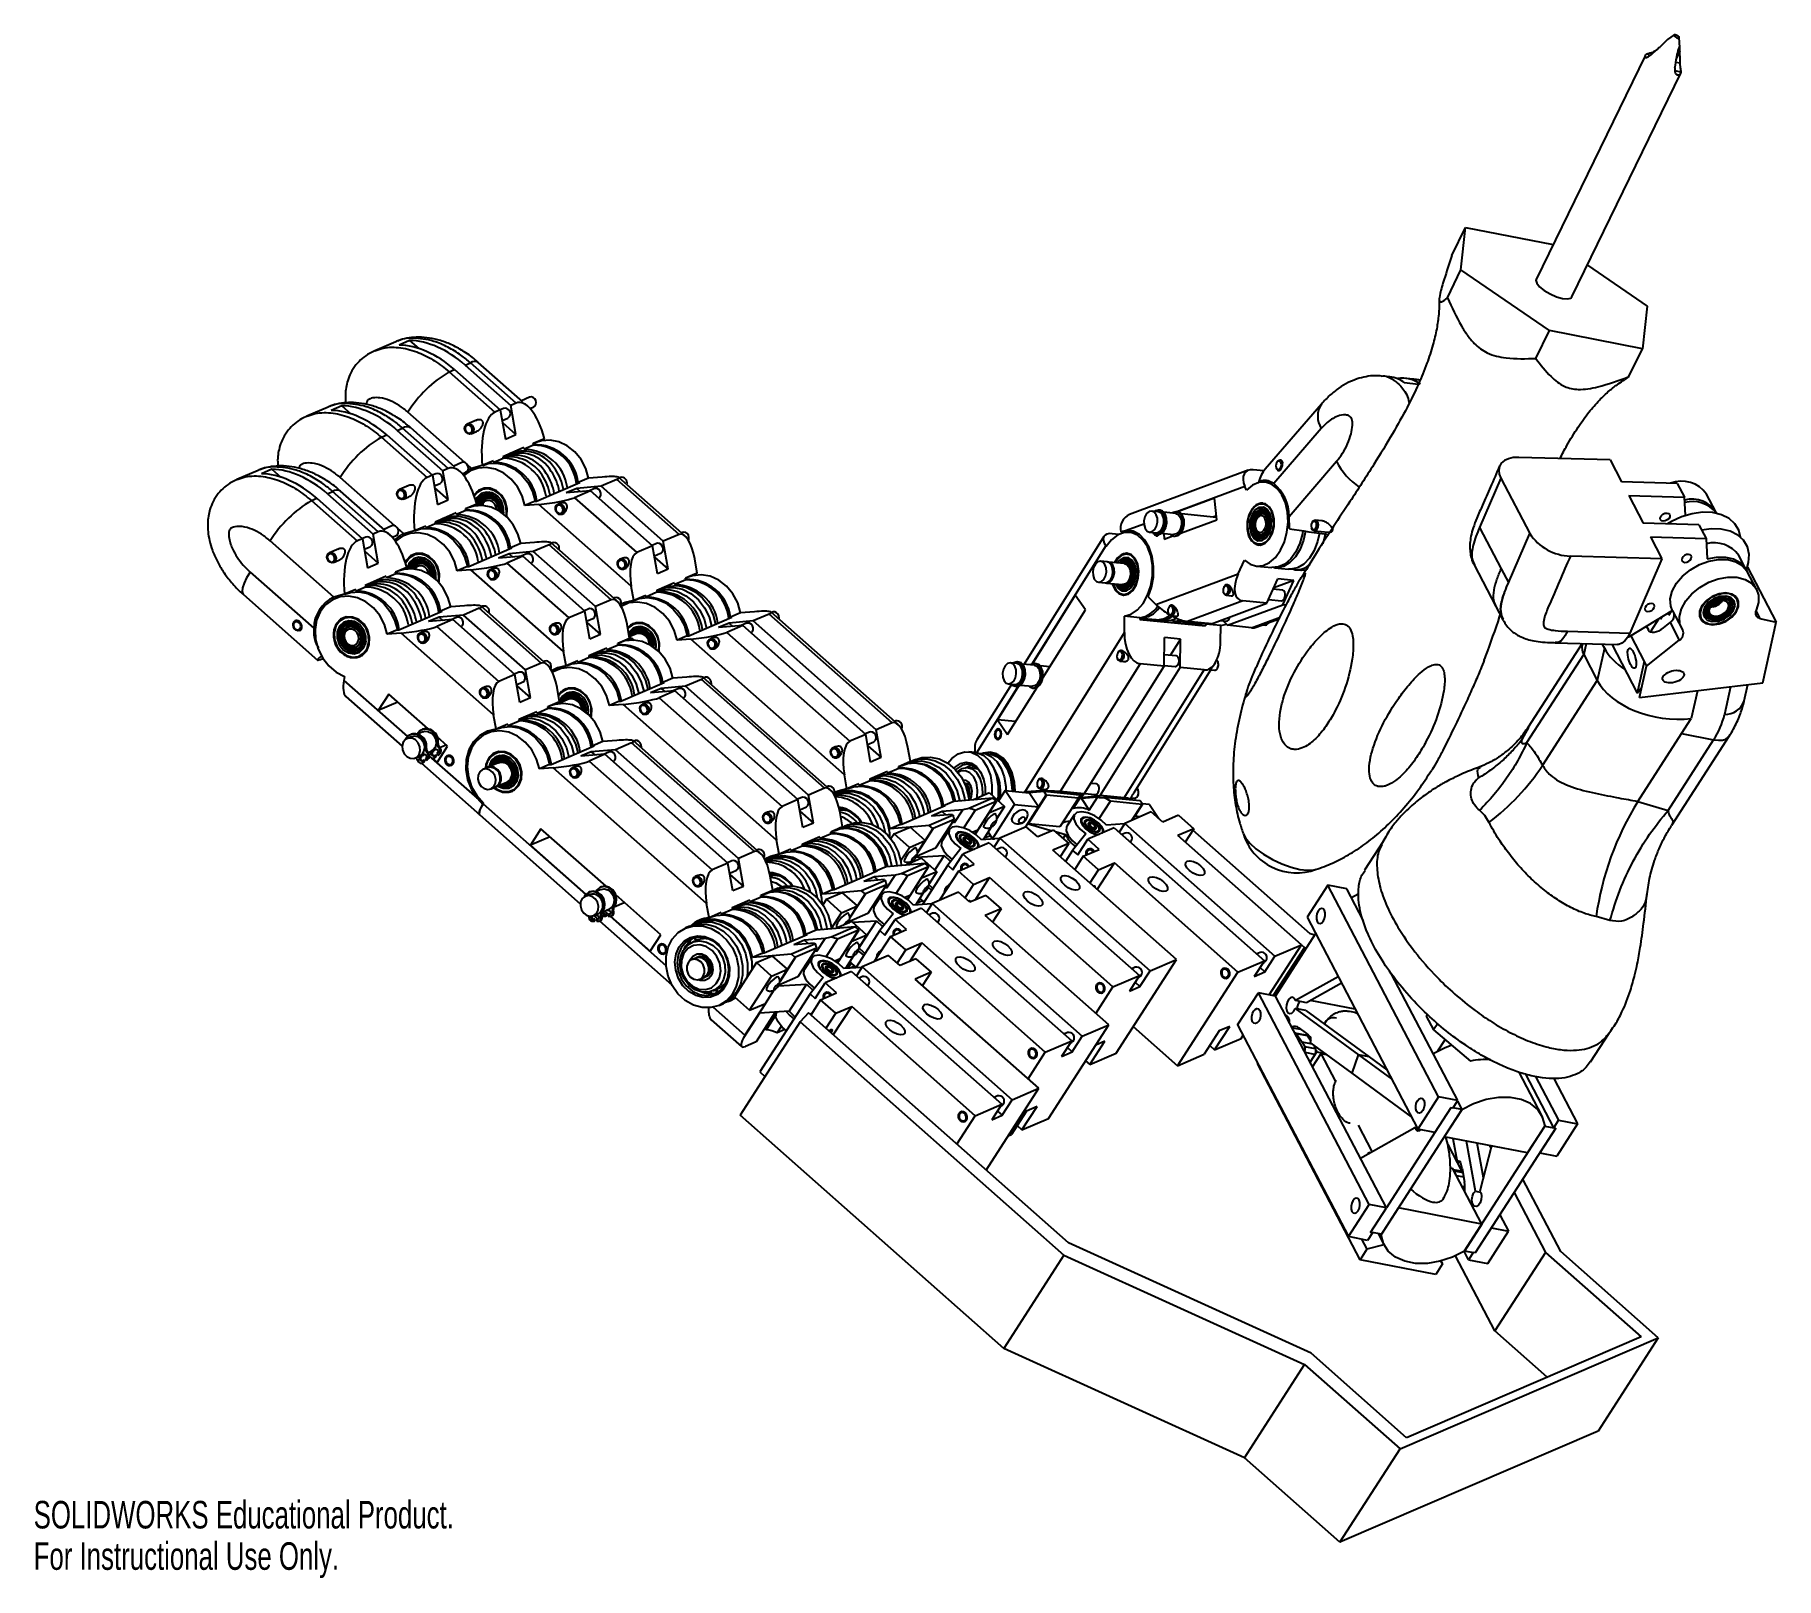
# Model space of a CAD drawing. Header units: inches. Extents: x 0.01 to 9.3, y 0 to 8.23.
import ezdxf

# ---------------------------------------------------------------- set-up
doc = ezdxf.new("R2010")
doc.units = ezdxf.units.IN
doc.header["$MEASUREMENT"] = 0
doc.styles.add('SLDTEXTSTYLE0', font='TXT', dxfattribs={"width": 0.7})

msp = doc.modelspace()

# ---------------------------------------------------------------- texts
at = {"color": 7, "linetype": 'Continuous', "char_height": 0.14705, "attachment_point": 1, "style": 'SLDTEXTSTYLE0'}
for s, insert in [('SOLIDWORKS Educational Product.', (0, 0.4101)), ('For Instructional Use Only.', (0, 0.1896))]:
    msp.add_mtext(s, dxfattribs=dict(at, insert=insert))

# ---------------------------------------------------------------- linework, layer by layer
at = {"color": 7, "linetype": 'Continuous', "lineweight": 25}
for p, q in [((8.7501, 8.2263), (8.7147, 8.2015)), ((8.7813, 8.1588), (8.7784, 8.2125)), ((8.5956, 8.1159), (8.0148, 6.9233)), ((8.2059, 6.8302), (8.7868, 8.0228)), ((8.7881, 8.0282), (8.7544, 8.0347)), ((7.5657, 7.0506), (7.6384, 7.1997)), ((7.6136, 6.9733), (7.6384, 7.1997)), ((7.6384, 7.1997), (8.1052, 7.1089)), ((7.541, 6.8243), (7.6136, 6.9733)), ((8.0856, 6.6503), (7.6136, 6.9733)), ((8.2879, 6.9985), (8.607, 6.7801)), ((8.607, 6.7801), (8.5823, 6.5537)), ((2.0057, 6.5974), (1.9492, 6.5731)), ((2.0057, 6.5974), (2.054, 6.5547)), ((8.013, 6.5012), (8.0856, 6.6503)), ((8.5823, 6.5537), (8.0856, 6.6503)), ((1.9321, 6.5908), (1.8191, 6.5422)), ((8.5097, 6.4046), (8.5823, 6.5537)), ((2.2167, 6.4301), (2.2449, 6.4422)), ((2.2167, 6.4301), (2.4603, 6.2147)), ((2.2449, 6.4422), (2.4885, 6.2268)), ((2.3014, 6.4665), (2.3296, 6.4786)), ((2.3014, 6.4665), (2.545, 6.2511)), ((2.5732, 6.2633), (2.3296, 6.4786)), ((2.6089, 6.2709), (2.3714, 6.4809)), ((7.2335, 6.4038), (7.1907, 6.408)), ((7.3115, 6.3726), (7.3868, 6.3653)), ((7.3617, 6.3913), (7.319, 6.3955)), ((8.5097, 6.4046), (8.4873, 6.3897)), ((1.5706, 6.2424), (1.4577, 6.1939)), ((1.6442, 6.2491), (1.5878, 6.2248)), ((1.6442, 6.2491), (1.6925, 6.2064)), ((2.4885, 6.2268), (2.4603, 6.2147)), ((2.507, 6.2354), (2.4881, 6.2272)), ((2.4885, 6.2268), (2.5161, 6.0719)), ((2.5732, 6.2633), (2.545, 6.2511)), ((2.5725, 6.0962), (2.545, 6.2511)), ((2.6454, 6.2949), (2.6026, 6.2765)), ((2.6362, 6.2468), (2.621, 6.2602)), ((2.6481, 6.2349), (2.6676, 6.2432)), ((6.8694, 6.2586), (6.5695, 5.9114)), ((2.2475, 5.9225), (2.0099, 6.1326)), ((2.362, 6.173), (2.3122, 6.1516)), ((2.4985, 6.1705), (2.5293, 6.1837)), ((2.5004, 6.16), (2.5725, 6.0962)), ((1.8552, 6.0817), (1.8835, 6.0938)), ((1.8552, 6.0817), (2.0988, 5.8663)), ((1.8835, 6.0938), (2.127, 5.8784)), ((1.9399, 6.1181), (1.9681, 6.1303)), ((1.9399, 6.1181), (2.1835, 5.9027)), ((2.2117, 5.9149), (1.9681, 6.1303)), ((2.3345, 6.0999), (2.3627, 6.112)), ((2.5161, 6.0719), (2.5725, 6.0962)), ((2.6663, 6.0388), (2.6169, 6.0176)), ((2.7251, 6.0735), (2.6648, 6.0476)), ((2.6799, 6.0537), (2.6648, 6.0472)), ((2.6663, 6.0388), (2.6648, 6.0476)), ((6.8687, 6.1282), (6.6151, 5.8345)), ((2.2839, 5.9465), (2.2411, 5.9281)), ((2.453, 5.9565), (2.3927, 5.9305)), ((2.453, 5.9565), (2.4546, 5.9477)), ((2.504, 5.969), (2.4546, 5.9477)), ((2.6154, 6.0263), (2.5024, 5.9777)), ((2.5024, 5.9777), (2.504, 5.969)), ((2.5458, 5.996), (2.5238, 5.9866)), ((2.6154, 6.0263), (2.6169, 6.0176)), ((6.6315, 5.9479), (6.63, 5.945)), ((6.6554, 5.9587), (6.648, 5.9595)), ((6.6965, 5.6597), (6.9502, 5.9534)), ((8.4095, 5.9604), (7.9216, 5.9742)), ((8.4095, 5.9604), (8.4707, 5.8437)), ((1.1974, 5.9044), (1.0845, 5.8558)), ((1.2711, 5.911), (1.2146, 5.8867)), ((1.2711, 5.911), (1.3193, 5.8683)), ((2.127, 5.8784), (2.0988, 5.8663)), ((2.1456, 5.887), (2.1266, 5.8788)), ((2.127, 5.8784), (2.1546, 5.7235)), ((2.2117, 5.9149), (2.1835, 5.9027)), ((2.2111, 5.7478), (2.1835, 5.9027)), ((2.2748, 5.8984), (2.2596, 5.9118)), ((2.2867, 5.8865), (2.3061, 5.8949)), ((2.3356, 5.9154), (2.3169, 5.9055)), ((2.3927, 5.9305), (2.3356, 5.9154)), ((2.9595, 5.8631), (2.9053, 5.8398)), ((3.0331, 5.8693), (2.9595, 5.8631)), ((3.1114, 5.8563), (3.0267, 5.8199)), ((3.4427, 5.5634), (3.1114, 5.8563)), ((3.4742, 5.5551), (3.1217, 5.8668)), ((3.1293, 5.867), (3.1241, 5.8647)), ((6.4792, 5.9052), (5.8458, 5.6704)), ((6.5624, 5.9024), (6.5053, 5.908)), ((6.6276, 5.9211), (6.6286, 5.918)), ((7.8263, 5.8626), (7.7127, 5.6)), ((7.8263, 5.8626), (7.9805, 5.5682)), ((1.5667, 5.7801), (1.595, 5.7923)), ((1.5667, 5.7801), (1.8103, 5.5647)), ((1.8386, 5.5769), (1.595, 5.7923)), ((1.8743, 5.5845), (1.6368, 5.7945)), ((2.0005, 5.8246), (1.9508, 5.8032)), ((1.973, 5.7515), (2.0012, 5.7637)), ((2.1371, 5.8221), (2.1678, 5.8353)), ((2.1389, 5.8116), (2.2111, 5.7478)), ((2.3916, 5.7809), (2.3937, 5.775)), ((2.3937, 5.775), (2.396, 5.7717)), ((2.3954, 5.7724), (2.3944, 5.7708)), ((2.4109, 5.7782), (2.3991, 5.7731)), ((2.4347, 5.7881), (2.4297, 5.7863)), ((2.4343, 5.7882), (2.4307, 5.7867)), ((2.4351, 5.7881), (2.437, 5.7826)), ((2.4644, 5.7744), (2.4649, 5.7747)), ((2.6825, 5.7413), (2.9129, 5.8404)), ((2.8973, 5.809), (2.8408, 5.7847)), ((2.9703, 5.7956), (2.8408, 5.7847)), ((2.9703, 5.7956), (2.8856, 5.7591)), ((2.8856, 5.7591), (3.2168, 5.4662)), ((3.0267, 5.8199), (2.8973, 5.809)), ((2.8973, 5.809), (2.9175, 5.7911)), ((2.9053, 5.8398), (2.9129, 5.8404)), ((2.991, 5.8075), (2.9616, 5.7948)), ((3.3015, 5.5026), (2.9703, 5.7956)), ((3.358, 5.5269), (3.0267, 5.8199)), ((6.4689, 5.7997), (6.461, 5.8185)), ((6.5343, 5.8409), (6.536, 5.8408)), ((6.604, 5.8392), (6.5668, 5.8428)), ((8.7676, 5.8353), (8.4707, 5.8437)), ((8.5088, 5.7709), (8.8058, 5.7624)), ((8.5088, 5.7709), (8.5861, 5.6235)), ((8.7676, 5.8353), (8.8058, 5.7624)), ((8.8107, 5.6638), (8.8058, 5.7624)), ((8.9736, 5.6837), (8.9242, 5.778)), ((1.4821, 5.7437), (1.5103, 5.7558)), ((1.4821, 5.7437), (1.7256, 5.5283)), ((1.5103, 5.7558), (1.7539, 5.5404)), ((2.2539, 5.678), (2.141, 5.6294)), ((2.1546, 5.7235), (2.2111, 5.7478)), ((2.2539, 5.678), (2.2555, 5.6692)), ((2.3049, 5.6905), (2.2555, 5.6692)), ((2.3636, 5.7252), (2.3033, 5.6992)), ((2.3049, 5.6905), (2.3033, 5.6992)), ((2.3184, 5.7054), (2.3034, 5.6989)), ((2.352, 5.7202), (2.3518, 5.7155)), ((2.3659, 5.739), (2.3669, 5.7375)), ((2.6749, 5.7406), (2.6207, 5.7173)), ((2.6943, 5.7235), (2.6207, 5.7173)), ((2.6749, 5.7406), (2.6825, 5.7413)), ((3.188, 5.287), (2.6943, 5.7235)), ((2.8075, 5.7285), (2.7962, 5.7236)), ((2.8184, 5.672), (2.8291, 5.6766)), ((5.9984, 5.6844), (5.9642, 5.6877)), ((6.0083, 5.6926), (6.0015, 5.6933)), ((6.0921, 5.6752), (6.0289, 5.6814)), ((6.102, 5.6835), (6.0952, 5.6842)), ((6.2989, 5.757), (6.1009, 5.6836)), ((6.3095, 5.6541), (6.1226, 5.6723)), ((6.3107, 5.642), (6.2989, 5.757)), ((6.4929, 5.6842), (6.4917, 5.6821)), ((6.5704, 5.695), (6.5526, 5.6967)), ((6.5754, 5.6941), (6.5704, 5.695)), ((6.5853, 5.6898), (6.5754, 5.6941)), ((1.8386, 5.5769), (1.8103, 5.5647)), ((1.9107, 5.6085), (1.868, 5.5901)), ((1.9016, 5.5604), (1.8864, 5.5738)), ((2.0312, 5.5821), (1.9741, 5.567)), ((2.0915, 5.6081), (2.0312, 5.5821)), ((2.0915, 5.6081), (2.0931, 5.5993)), ((2.1425, 5.6206), (2.0931, 5.5993)), ((2.141, 5.6294), (2.1425, 5.6206)), ((2.1843, 5.6476), (2.1624, 5.6382)), ((3.4606, 5.574), (3.4554, 5.5718)), ((5.8288, 5.5841), (5.7991, 5.5775)), ((5.7991, 5.5775), (5.8262, 5.5749)), ((5.8855, 5.5709), (5.8442, 5.5749)), ((5.9533, 5.5757), (5.9875, 5.5724)), ((6.123, 5.5723), (6.3107, 5.642)), ((6.3087, 5.6617), (6.2925, 5.6557)), ((6.5182, 5.5974), (6.5201, 5.5911)), ((6.5259, 5.6509), (6.5229, 5.6451)), ((6.6991, 5.5933), (6.6965, 5.6597)), ((6.8157, 5.6005), (6.8166, 5.5974)), ((6.8195, 5.6273), (6.818, 5.6244)), ((6.8306, 5.5829), (6.9051, 5.5756)), ((6.874, 5.6352), (6.836, 5.6389)), ((7.7127, 5.6), (7.8284, 5.3792)), ((8.883, 5.615), (8.5861, 5.6235)), ((8.883, 5.615), (8.9212, 5.5422)), ((1.601, 5.229), (1.2619, 5.5288)), ((1.6274, 5.4866), (1.5776, 5.4652)), ((1.7539, 5.5404), (1.7256, 5.5283)), ((1.7724, 5.549), (1.7534, 5.5408)), ((1.7539, 5.5404), (1.7814, 5.3855)), ((1.7639, 5.4841), (1.7946, 5.4973)), ((1.8379, 5.4098), (1.8103, 5.5647)), ((1.9135, 5.5485), (1.933, 5.5568)), ((2.3211, 5.3929), (2.5515, 5.492)), ((2.598, 5.5147), (2.5438, 5.4914)), ((2.5438, 5.4914), (2.5515, 5.492)), ((2.6716, 5.5209), (2.598, 5.5147)), ((2.75, 5.5079), (2.6653, 5.4715)), ((3.0812, 5.215), (2.75, 5.5079)), ((3.1127, 5.2067), (2.7603, 5.5185)), ((2.7678, 5.5186), (2.7626, 5.5164)), ((3.3015, 5.5026), (3.2168, 5.4662)), ((3.3222, 5.5145), (3.2993, 5.5046)), ((3.328, 5.3539), (3.3015, 5.5026)), ((3.4427, 5.5634), (3.358, 5.5269)), ((3.3845, 5.3782), (3.358, 5.5269)), ((5.7091, 5.5529), (5.283, 4.8708)), ((5.7211, 5.4987), (5.7191, 5.5017)), ((5.7884, 5.5638), (5.7539, 5.5672)), ((5.9888, 5.5632), (5.9957, 5.5625)), ((6.0178, 5.5694), (6.0811, 5.5633)), ((6.028, 5.5684), (6.0311, 5.5383)), ((6.0311, 5.5383), (6.0768, 5.5552)), ((6.0825, 5.5541), (6.0894, 5.5534)), ((6.4805, 5.5671), (6.4812, 5.5648)), ((6.5281, 5.5433), (6.528, 5.5399)), ((6.5374, 5.541), (6.5552, 5.5393)), ((7.8669, 5.3057), (7.9805, 5.5682)), ((8.6242, 5.5506), (8.9212, 5.5422)), ((8.6242, 5.5506), (8.6853, 5.4339)), ((8.9212, 5.5422), (8.9266, 5.4326)), ((1.5998, 5.4135), (1.6281, 5.4256)), ((1.7658, 5.4736), (1.8379, 5.4098)), ((1.7814, 5.3855), (1.8379, 5.4098)), ((1.9874, 5.4247), (1.9821, 5.4153)), ((2.0045, 5.3906), (2.0054, 5.3892)), ((2.0302, 5.4326), (2.0322, 5.4266)), ((2.0322, 5.4266), (2.0346, 5.4233)), ((2.0339, 5.4241), (2.0329, 5.4224)), ((2.0494, 5.4298), (2.0377, 5.4247)), ((2.0733, 5.4398), (2.0683, 5.4379)), ((2.0728, 5.4399), (2.0692, 5.4383)), ((2.0737, 5.4397), (2.0755, 5.4342)), ((2.103, 5.4261), (2.1035, 5.4264)), ((2.3135, 5.3923), (2.2592, 5.3689)), ((2.3135, 5.3923), (2.3211, 5.3929)), ((2.5358, 5.4606), (2.4794, 5.4363)), ((2.6088, 5.4472), (2.4794, 5.4363)), ((2.6088, 5.4472), (2.5241, 5.4108)), ((2.5241, 5.4108), (2.8554, 5.1178)), ((2.6653, 5.4715), (2.5358, 5.4606)), ((2.5358, 5.4606), (2.556, 5.4428)), ((2.6295, 5.4591), (2.6002, 5.4465)), ((2.9401, 5.1543), (2.6088, 5.4472)), ((2.9965, 5.1785), (2.6653, 5.4715)), ((3.1388, 5.4356), (3.1274, 5.4307)), ((3.3112, 5.4485), (3.3445, 5.4628)), ((3.3123, 5.442), (3.3845, 5.3782)), ((3.5402, 5.3569), (3.5267, 5.4327)), ((5.7259, 5.4169), (5.6917, 5.4202)), ((5.8196, 5.4077), (5.7341, 5.4161)), ((5.7702, 5.4163), (5.7691, 5.4142)), ((5.8157, 5.4277), (5.8155, 5.427)), ((5.831, 5.4066), (5.8278, 5.4069)), ((5.8478, 5.427), (5.83, 5.4288)), ((6.4254, 5.3528), (6.4587, 5.4269)), ((6.5232, 5.3949), (6.6053, 5.3869)), ((7.6839, 5.4008), (7.7996, 5.1799)), ((8.6853, 5.4339), (8.1973, 5.4477)), ((8.6853, 5.4339), (8.5138, 5.0376)), ((9.1338, 5.3779), (9.0956, 5.4508)), ((9.1419, 5.3882), (9.2951, 5.0958)), ((1.1546, 5.3626), (1.4937, 5.0627)), ((1.8807, 5.3399), (1.7678, 5.2913)), ((1.8111, 5.3096), (1.7892, 5.3002)), ((1.8807, 5.3399), (1.8823, 5.3312)), ((1.9317, 5.3524), (1.8823, 5.3312)), ((1.9905, 5.3872), (1.9301, 5.3612)), ((1.9317, 5.3524), (1.9301, 5.3612)), ((1.9453, 5.3673), (1.9302, 5.3608)), ((1.9719, 5.3792), (1.9716, 5.376)), ((1.974, 5.3801), (1.9737, 5.3765)), ((2.3328, 5.3751), (2.2592, 5.3689)), ((2.8265, 4.9386), (2.3328, 5.3751)), ((2.446, 5.3802), (2.4347, 5.3753)), ((2.4569, 5.3236), (2.4676, 5.3282)), ((3.1497, 5.379), (3.1603, 5.3836)), ((3.4183, 5.3045), (3.3234, 5.2636)), ((3.3845, 5.3782), (3.328, 5.3539)), ((3.4183, 5.3045), (3.4198, 5.2957)), ((3.4785, 5.321), (3.4198, 5.2957)), ((3.5402, 5.3569), (3.477, 5.3297)), ((3.4919, 5.3357), (3.477, 5.3294)), ((3.4785, 5.321), (3.477, 5.3297)), ((5.6808, 5.3082), (5.715, 5.3049)), ((5.7232, 5.3041), (5.8087, 5.2958)), ((5.7579, 5.2992), (5.7586, 5.2969)), ((5.8169, 5.295), (5.8201, 5.2947)), ((5.986, 5.1899), (6.4254, 5.3528)), ((6.365, 5.2948), (6.3692, 5.2941)), ((6.5781, 5.1963), (6.6367, 5.3266)), ((6.7222, 5.3182), (6.6151, 5.2785)), ((6.6194, 5.3856), (6.6942, 5.3783)), ((6.7222, 5.3182), (6.6367, 5.3266)), ((6.6636, 5.1879), (6.7222, 5.3182)), ((6.7293, 5.3749), (6.7104, 5.3781)), ((6.7263, 5.3751), (6.7595, 5.3719)), ((6.7867, 5.3702), (6.7799, 5.3721)), ((7.8284, 5.3792), (7.8666, 5.3063)), ((7.8666, 5.3063), (7.8669, 5.3057)), ((9.1898, 5.271), (9.1404, 5.3653)), ((1.1185, 5.2426), (1.5136, 4.8932)), ((1.658, 5.2441), (1.601, 5.229)), ((1.7184, 5.2701), (1.658, 5.2441)), ((1.7184, 5.2701), (1.7199, 5.2613)), ((1.7694, 5.2826), (1.7199, 5.2613)), ((1.7678, 5.2913), (1.7694, 5.2826)), ((3.0812, 5.215), (2.9965, 5.1785)), ((3.0991, 5.2257), (3.0939, 5.2234)), ((3.2073, 5.2133), (3.1531, 5.19)), ((3.2014, 5.2112), (3.188, 5.287)), ((3.2647, 5.2384), (3.2014, 5.2112)), ((3.2647, 5.2384), (3.2662, 5.2296)), ((3.325, 5.2549), (3.2662, 5.2296)), ((3.3234, 5.2636), (3.325, 5.2549)), ((3.3577, 5.278), (3.3358, 5.2686)), ((5.5566, 5.2398), (5.3268, 4.8719)), ((5.6101, 5.1618), (5.5566, 5.2398)), ((5.8148, 5.2731), (5.8326, 5.2714)), ((5.9452, 5.2301), (5.986, 5.1899)), ((6.4499, 5.2088), (6.155, 5.0994)), ((6.3458, 5.2564), (6.3467, 5.2533)), ((6.3496, 5.2832), (6.3481, 5.2803)), ((6.3496, 5.2832), (6.3535, 5.2888)), ((6.3608, 5.2388), (6.3883, 5.2361)), ((6.5781, 5.1963), (6.4499, 5.2088)), ((6.5873, 5.2167), (6.6557, 5.2101)), ((6.6611, 5.266), (6.6116, 5.2709)), ((9.0598, 5.2028), (9.0517, 5.2182)), ((9.0674, 5.2006), (9.066, 5.2154)), ((1.9479, 5.0549), (2.1783, 5.154)), ((2.1627, 5.1226), (2.1062, 5.0983)), ((2.2356, 5.1092), (2.1062, 5.0983)), ((2.2356, 5.1092), (2.1509, 5.0727)), ((2.2921, 5.1335), (2.1627, 5.1226)), ((2.1627, 5.1226), (2.1829, 5.1047)), ((2.2249, 5.1767), (2.1707, 5.1534)), ((2.1707, 5.1534), (2.1783, 5.154)), ((2.2984, 5.1829), (2.2249, 5.1767)), ((2.2563, 5.1211), (2.227, 5.1084)), ((2.5669, 4.8162), (2.2356, 5.1092)), ((2.3768, 5.1699), (2.2921, 5.1335)), ((2.6234, 4.8405), (2.2921, 5.1335)), ((2.7081, 4.877), (2.3768, 5.1699)), ((2.7396, 4.8687), (2.3871, 5.1804)), ((2.3947, 5.1806), (2.3895, 5.1783)), ((2.9401, 5.1543), (2.8554, 5.1178)), ((2.9608, 5.1661), (2.9378, 5.1563)), ((2.9665, 5.0055), (2.9401, 5.1543)), ((2.9497, 5.1002), (2.983, 5.1145)), ((3.023, 5.0298), (2.9965, 5.1785)), ((3.4945, 5.0233), (3.7249, 5.1224)), ((3.7714, 5.1451), (3.7172, 5.1218)), ((3.7172, 5.1218), (3.7249, 5.1224)), ((3.845, 5.1513), (3.7714, 5.1451)), ((3.9234, 5.1383), (3.8387, 5.1019)), ((4.5794, 4.5582), (3.9234, 5.1383)), ((4.6109, 4.5499), (3.9337, 5.1488)), ((3.9412, 5.149), (3.936, 5.1467)), ((5.3832, 4.7986), (5.6101, 5.1618)), ((5.8183, 5.0407), (5.8194, 5.1271)), ((5.9015, 5.1191), (5.8194, 5.1271)), ((5.9015, 5.1191), (5.9014, 5.1101)), ((5.9014, 5.1101), (6.2502, 5.0761)), ((5.9015, 5.1172), (5.9852, 5.109)), ((6.051, 5.1471), (6.0519, 5.144)), ((6.0548, 5.1739), (6.0533, 5.171)), ((6.0548, 5.1739), (6.0586, 5.1795)), ((6.0659, 5.1295), (6.0935, 5.1268)), ((6.0704, 5.1855), (6.0744, 5.1848)), ((6.2833, 5.087), (6.5781, 5.1963)), ((6.3688, 5.0786), (6.6636, 5.1879)), ((6.5207, 5.0681), (6.6444, 5.1139)), ((6.681, 5.1862), (6.6636, 5.1879)), ((7.7996, 5.1799), (7.8378, 5.1071)), ((7.8395, 5.1064), (7.8379, 5.111)), ((8.7416, 5.1568), (8.5107, 5.0172)), ((8.6281, 5.0489), (8.6697, 5.1133)), ((8.6777, 5.1118), (8.6844, 5.1223)), ((8.7222, 5.1327), (8.7354, 5.1531)), ((8.7417, 5.1567), (8.7412, 5.1559)), ((8.7418, 5.1565), (8.7912, 5.0621)), ((8.909, 5.1644), (8.9132, 5.1456)), ((8.9132, 5.1456), (8.9213, 5.1303)), ((9.061, 5.1286), (9.0623, 5.1299)), ((9.0639, 5.184), (9.0674, 5.2006)), ((9.2087, 5.1159), (9.2951, 5.0958)), ((1.4189, 5.0513), (1.4245, 5.0537)), ((1.6313, 5.0526), (1.6323, 5.0511)), ((1.657, 5.0946), (1.6591, 5.0886)), ((1.6591, 5.0886), (1.6614, 5.0853)), ((1.6608, 5.086), (1.6597, 5.0844)), ((1.6763, 5.0918), (1.6645, 5.0867)), ((1.7005, 5.1019), (1.6951, 5.0999)), ((1.6997, 5.1018), (1.696, 5.1003)), ((1.7005, 5.1017), (1.7023, 5.0962)), ((1.7298, 5.088), (1.7303, 5.0883)), ((1.9403, 5.0542), (1.8861, 5.0309)), ((1.9597, 5.0371), (1.8861, 5.0309)), ((1.9403, 5.0542), (1.9479, 5.0549)), ((2.4533, 4.6006), (1.9597, 5.0371)), ((2.0729, 5.0421), (2.0615, 5.0372)), ((2.1509, 5.0727), (2.4822, 4.7798)), ((2.7773, 5.0872), (2.766, 5.0823)), ((2.7882, 5.0307), (2.7989, 5.0353)), ((2.9509, 5.0936), (3.023, 5.0298)), ((3.023, 5.0298), (2.9665, 5.0055)), ((3.1788, 5.0086), (3.1653, 5.0844)), ((3.2143, 5.0326), (3.1773, 5.0167)), ((3.1805, 5.0236), (3.1781, 5.0221)), ((3.2229, 5.0602), (3.2111, 5.0551)), ((3.2219, 5.0359), (3.2198, 5.035)), ((3.225, 5.0674), (3.2218, 5.0634)), ((3.2815, 5.0534), (3.2567, 5.0636)), ((3.26, 5.0629), (3.2614, 5.0654)), ((3.2693, 5.0615), (3.2698, 5.0596)), ((3.4869, 5.0226), (3.4327, 4.9993)), ((3.4869, 5.0226), (3.4945, 5.0233)), ((3.7093, 5.091), (3.6528, 5.0667)), ((3.7822, 5.0776), (3.6528, 5.0667)), ((3.7822, 5.0776), (3.6975, 5.0411)), ((3.6975, 5.0411), (4.3536, 4.461)), ((3.8387, 5.1019), (3.7093, 5.091)), ((3.7093, 5.091), (3.7294, 5.0731)), ((3.8029, 5.0895), (3.7736, 5.0769)), ((4.4383, 4.4974), (3.7822, 5.0776)), ((4.4947, 4.5217), (3.8387, 5.1019)), ((5.2866, 4.1896), (5.8183, 5.0407)), ((6.0037, 5.1072), (6.0369, 5.104)), ((6.0772, 5.1001), (6.1104, 5.0968)), ((6.1289, 5.095), (6.2178, 5.0864)), ((6.2833, 5.087), (6.155, 5.0994)), ((6.1901, 5.0891), (6.2113, 5.0799)), ((6.2503, 5.0851), (6.2502, 5.0761)), ((6.2677, 5.0885), (6.2503, 5.0851)), ((6.3324, 5.0771), (6.2503, 5.0851)), ((6.3289, 5.1039), (6.3609, 5.1008)), ((6.3312, 4.9907), (6.3324, 5.0771)), ((6.3324, 5.0771), (6.3624, 5.0849)), ((6.3447, 5.1023), (6.3688, 5.0786)), ((6.497, 5.0661), (6.3688, 5.0786)), ((6.5573, 5.0816), (6.5703, 5.0804)), ((6.5869, 5.0919), (6.5873, 5.0928)), ((8.1818, 5.047), (8.5138, 5.0376)), ((8.5036, 5.0174), (8.5107, 5.0172)), ((8.5192, 5.0223), (8.5909, 4.8855)), ((8.6033, 5.0732), (8.6132, 5.0543)), ((8.6933, 5.0657), (8.7289, 5.0937)), ((8.7289, 5.0937), (8.7783, 4.9994)), ((8.9798, 5.0866), (8.9816, 5.087)), ((9.224, 4.7719), (9.2951, 5.0958)), ((1.6716, 4.947), (1.6723, 4.9471)), ((1.6938, 4.9394), (1.6951, 4.9351)), ((1.7263, 4.9431), (1.7381, 4.9481)), ((1.7327, 4.9463), (1.7375, 4.9455)), ((1.7328, 4.9397), (1.7399, 4.9397)), ((1.7371, 4.9477), (1.7394, 4.9406)), ((1.7394, 4.9406), (1.7416, 4.9374)), ((1.7663, 4.9673), (1.7628, 4.9688)), ((2.0838, 4.9856), (2.0944, 4.9902)), ((2.84, 4.8628), (2.8265, 4.9386)), ((3.0568, 4.9561), (2.9619, 4.9153)), ((2.9962, 4.9296), (2.9743, 4.9202)), ((3.0568, 4.9561), (3.0584, 4.9473)), ((3.1171, 4.9726), (3.0584, 4.9473)), ((3.1788, 5.0086), (3.1155, 4.9813)), ((3.1171, 4.9726), (3.1155, 4.9813)), ((3.1304, 4.9874), (3.1156, 4.981)), ((3.1608, 4.997), (3.1554, 4.9985)), ((3.3177, 4.9544), (3.3201, 4.9638)), ((3.5062, 5.0055), (3.4327, 4.9993)), ((4.3247, 4.2818), (3.5062, 5.0055)), ((3.6194, 5.0105), (3.6081, 5.0057)), ((3.6303, 4.954), (3.641, 4.9586)), ((5.7832, 4.932), (5.7818, 4.9295)), ((5.8023, 4.9437), (5.7999, 4.9439)), ((6.0299, 4.8615), (6.0319, 5.0135)), ((6.1174, 5.0052), (6.0319, 5.0135)), ((6.1174, 5.0052), (6.0631, 4.9183)), ((6.1154, 4.8532), (6.1174, 5.0052)), ((8.2601, 4.9819), (7.9717, 4.5348)), ((8.1157, 4.986), (8.448, 4.9766)), ((8.262, 4.9818), (8.2603, 4.9742)), ((8.3787, 4.9567), (8.3409, 4.7846)), ((8.3671, 4.9789), (8.3787, 4.9567)), ((8.4177, 4.9774), (8.5539, 4.7173)), ((8.6034, 4.8616), (8.7783, 4.9994)), ((2.7081, 4.877), (2.6234, 4.8405)), ((2.6498, 4.6918), (2.6234, 4.8405)), ((2.7259, 4.8876), (2.7207, 4.8854)), ((2.8458, 4.8649), (2.7916, 4.8416)), ((2.9032, 4.89), (2.84, 4.8628)), ((2.9032, 4.89), (2.9048, 4.8812)), ((2.9635, 4.9065), (2.9048, 4.8812)), ((2.9619, 4.9153), (2.9635, 4.9065)), ((5.2447, 4.8746), (5.2105, 4.8779)), ((5.2546, 4.8829), (5.2478, 4.8836)), ((5.3384, 4.8654), (5.2753, 4.8716)), ((5.3483, 4.8738), (5.3415, 4.8744)), ((5.42, 4.8575), (5.369, 4.8625)), ((5.9017, 4.874), (5.4755, 4.1918)), ((5.6037, 4.1793), (6.0299, 4.8615)), ((5.6892, 4.171), (6.1154, 4.8532)), ((5.7795, 4.9056), (5.7804, 4.9025)), ((5.7944, 4.8879), (5.814, 4.886)), ((5.8174, 4.1585), (6.2436, 4.8407)), ((5.8708, 4.1865), (6.2798, 4.8412)), ((6.0299, 4.8615), (5.9017, 4.874)), ((6.0299, 4.865), (6.0894, 4.8592)), ((6.0948, 4.9152), (6.0307, 4.9214)), ((6.2436, 4.8407), (6.1154, 4.8532)), ((6.2794, 4.8407), (6.2988, 4.8388)), ((6.297, 4.8687), (6.3026, 4.8778)), ((6.3154, 4.8504), (6.3169, 4.8532)), ((6.3192, 4.8771), (6.3183, 4.8802)), ((7.9654, 4.4534), (8.2683, 4.923)), ((8.2683, 4.923), (8.3409, 4.7846)), ((8.5909, 4.8855), (8.5539, 4.7173)), ((8.5665, 4.6934), (8.6034, 4.8616)), ((8.5909, 4.8855), (8.6034, 4.8616)), ((1.6585, 4.8063), (1.6546, 4.7846)), ((2.4041, 4.7492), (2.3928, 4.7443)), ((2.5669, 4.8162), (2.4822, 4.7798)), ((2.5876, 4.8281), (2.5646, 4.8182)), ((2.5934, 4.6675), (2.5669, 4.8162)), ((2.5765, 4.7621), (2.6098, 4.7765)), ((2.5777, 4.7556), (2.6498, 4.6918)), ((2.8056, 4.6705), (2.7921, 4.7463)), ((3.133, 4.6749), (3.3634, 4.774)), ((3.3478, 4.7426), (3.2913, 4.7183)), ((3.4772, 4.7535), (3.3478, 4.7426)), ((3.3478, 4.7426), (3.368, 4.7248)), ((3.41, 4.7967), (3.3558, 4.7734)), ((3.3558, 4.7734), (3.3634, 4.774)), ((3.4836, 4.8029), (3.41, 4.7967)), ((3.4414, 4.7411), (3.4121, 4.7285)), ((3.5619, 4.7899), (3.4772, 4.7535)), ((4.1333, 4.1734), (3.4772, 4.7535)), ((4.218, 4.2098), (3.5619, 4.7899)), ((4.2495, 4.2016), (3.5722, 4.8005)), ((3.5798, 4.8006), (3.5746, 4.7984)), ((5.2158, 4.7633), (5.0312, 4.4677)), ((5.2531, 4.754), (5.1415, 4.5754)), ((5.195, 4.4974), (5.3505, 4.7462)), ((5.1996, 4.7659), (5.2338, 4.7626)), ((5.2351, 4.7535), (5.242, 4.7528)), ((5.2641, 4.7596), (5.3274, 4.7535)), ((5.3288, 4.7443), (5.3357, 4.7437)), ((8.0489, 4.3319), (8.3409, 4.7846)), ((8.5539, 4.7173), (8.5785, 4.7481)), ((8.5665, 4.6934), (9.224, 4.7719)), ((9.1246, 4.6762), (9.1436, 4.7623)), ((1.6658, 4.6988), (1.9653, 4.4339)), ((1.8942, 4.7122), (1.8376, 4.6244)), ((1.9425, 4.6695), (1.8376, 4.6244)), ((2.1038, 4.5269), (1.8942, 4.7122)), ((2.415, 4.6926), (2.4257, 4.6972)), ((2.6498, 4.6918), (2.5934, 4.6675)), ((2.8056, 4.6705), (2.7424, 4.6433)), ((2.7572, 4.6493), (2.7424, 4.643)), ((2.7838, 4.6612), (2.7836, 4.658)), ((2.786, 4.6621), (2.7856, 4.6585)), ((2.7878, 4.6629), (2.7873, 4.6589)), ((2.8529, 4.6843), (2.7983, 4.6608)), ((2.819, 4.6753), (2.8166, 4.6737)), ((2.8614, 4.7118), (2.8496, 4.7068)), ((2.8604, 4.6875), (2.8583, 4.6866)), ((2.8636, 4.719), (2.8603, 4.715)), ((2.9201, 4.705), (2.8952, 4.7152)), ((2.8985, 4.7146), (2.9, 4.7171)), ((2.9078, 4.7132), (2.9083, 4.7112)), ((3.1254, 4.6743), (3.0712, 4.651)), ((3.1448, 4.6571), (3.0712, 4.651)), ((3.1254, 4.6743), (3.133, 4.6749)), ((3.9632, 3.9334), (3.1448, 4.6571)), ((3.258, 4.6622), (3.2466, 4.6573)), ((3.4208, 4.7292), (3.2913, 4.7183)), ((3.4208, 4.7292), (3.3361, 4.6928)), ((3.3361, 4.6928), (3.9921, 4.1126)), ((4.0768, 4.1491), (3.4208, 4.7292)), ((1.8376, 4.6244), (1.9943, 4.4859)), ((2.4668, 4.5248), (2.4533, 4.6006)), ((2.53, 4.552), (2.4668, 4.5248)), ((2.53, 4.552), (2.5316, 4.5432)), ((2.5903, 4.5685), (2.5316, 4.5432)), ((2.6836, 4.6181), (2.5888, 4.5772)), ((2.5888, 4.5772), (2.5903, 4.5685)), ((2.6231, 4.5916), (2.6012, 4.5822)), ((2.6836, 4.6181), (2.6852, 4.6093)), ((2.7439, 4.6346), (2.6852, 4.6093)), ((2.7439, 4.6346), (2.7424, 4.6433)), ((2.9563, 4.6063), (2.9586, 4.6155)), ((3.2689, 4.6056), (3.2795, 4.6102)), ((4.5794, 4.5582), (4.4947, 4.5217)), ((4.5973, 4.5689), (4.5921, 4.5666)), ((5.1415, 4.5754), (5.195, 4.4974)), ((5.2379, 4.566), (5.1415, 4.5754)), ((8.7906, 4.5018), (8.8423, 4.582)), ((2.0142, 4.4843), (1.9916, 4.4746)), ((2.0132, 4.4975), (2.0087, 4.4956)), ((2.0761, 4.511), (2.0477, 4.4988)), ((2.0751, 4.5241), (2.0705, 4.5222)), ((2.2084, 4.4344), (2.1517, 4.4845)), ((2.4726, 4.5269), (2.4184, 4.5036)), ((3.0368, 4.4587), (2.9826, 4.4354)), ((3.1104, 4.4649), (3.0368, 4.4587)), ((3.8763, 3.8635), (3.199, 4.4624)), ((3.2066, 4.4626), (3.2014, 4.4604)), ((4.4383, 4.4974), (4.3536, 4.461)), ((4.4589, 4.5093), (4.436, 4.4995)), ((4.4647, 4.3487), (4.4383, 4.4974)), ((4.5212, 4.373), (4.4947, 4.5217)), ((5.131, 4.4873), (5.1319, 4.4842)), ((5.1348, 4.5141), (5.1333, 4.5112)), ((8.5571, 4.1399), (8.7906, 4.5018)), ((8.7187, 4.0919), (8.9616, 4.4685)), ((8.7377, 4.0125), (9.044, 4.4873)), ((8.7906, 4.5018), (8.9616, 4.4685)), ((2.0361, 4.3713), (2.0587, 4.381)), ((2.0361, 4.3713), (2.0441, 4.3643)), ((2.0626, 4.3765), (2.0674, 4.3796)), ((2.0626, 4.3765), (2.0671, 4.3784)), ((2.0674, 4.3796), (2.0647, 4.3842)), ((2.0671, 4.3784), (2.0719, 4.3815)), ((2.0674, 4.3796), (2.0719, 4.3815)), ((2.0719, 4.3815), (2.0686, 4.3871)), ((2.0692, 4.386), (2.0722, 4.388)), ((2.0695, 4.3856), (2.0729, 4.3871)), ((2.0711, 4.3894), (2.0744, 4.3853)), ((2.0744, 4.3853), (2.0785, 4.3893)), ((2.0744, 4.3853), (2.079, 4.3872)), ((2.0785, 4.3893), (2.0831, 4.3913)), ((2.079, 4.3872), (2.0831, 4.3913)), ((2.0831, 4.3913), (2.0835, 4.3917)), ((2.0835, 4.3917), (2.0836, 4.3917)), ((2.093, 4.3714), (2.0889, 4.3673)), ((2.0889, 4.3673), (2.0944, 4.3604)), ((2.0906, 4.4196), (2.0951, 4.4216)), ((2.099, 4.4073), (2.0944, 4.4053)), ((2.1035, 4.3927), (2.0944, 4.4053)), ((2.0944, 4.3604), (2.103, 4.3689)), ((2.0989, 4.3623), (2.1075, 4.3708)), ((2.108, 4.3946), (2.099, 4.4073)), ((2.1075, 4.3708), (2.103, 4.3689)), ((2.1035, 4.3927), (2.108, 4.3946)), ((2.1038, 4.4004), (2.1206, 4.4076)), ((2.112, 4.3818), (2.1144, 4.3781)), ((2.1245, 4.4031), (2.1292, 4.4062)), ((2.1245, 4.4031), (2.129, 4.405)), ((2.1252, 4.3701), (2.1518, 4.3466)), ((2.1292, 4.4062), (2.1265, 4.4108)), ((2.129, 4.405), (2.1338, 4.4081)), ((2.1292, 4.4062), (2.1338, 4.4081)), ((2.1338, 4.4081), (2.1305, 4.4138)), ((2.1341, 4.4147), (2.1311, 4.4126)), ((2.1313, 4.4123), (2.1348, 4.4138)), ((2.133, 4.4161), (2.1363, 4.4119)), ((2.1336, 4.3707), (2.1381, 4.3727)), ((2.1355, 4.3718), (2.1455, 4.3783)), ((2.1355, 4.3718), (2.14, 4.3737)), ((2.141, 4.386), (2.1362, 4.3829)), ((2.1363, 4.4119), (2.1404, 4.416)), ((2.1363, 4.4119), (2.1408, 4.4139)), ((2.14, 4.3737), (2.1381, 4.3727)), ((2.14, 4.3737), (2.15, 4.3802)), ((2.1404, 4.416), (2.1449, 4.4179)), ((2.1408, 4.4139), (2.1449, 4.4179)), ((2.141, 4.386), (2.1455, 4.388)), ((2.1455, 4.3783), (2.141, 4.386)), ((2.1449, 4.4179), (2.1453, 4.4183)), ((2.1453, 4.4183), (2.1455, 4.4184)), ((2.15, 4.3802), (2.1455, 4.388)), ((2.1455, 4.3783), (2.15, 4.3802)), ((2.1548, 4.398), (2.1507, 4.3939)), ((2.1507, 4.3939), (2.1563, 4.387)), ((2.1518, 4.3466), (2.2084, 4.4344)), ((2.1525, 4.4463), (2.157, 4.4482)), ((2.1608, 4.4339), (2.1563, 4.4319)), ((2.1654, 4.4193), (2.1563, 4.4319)), ((2.1563, 4.387), (2.1649, 4.3955)), ((2.1563, 4.387), (2.1608, 4.3889)), ((2.1699, 4.4212), (2.1608, 4.4339)), ((2.1608, 4.3889), (2.1694, 4.3975)), ((2.1694, 4.3975), (2.1649, 4.3955)), ((2.1654, 4.4193), (2.1699, 4.4212)), ((2.1657, 4.4271), (2.2, 4.4418)), ((2.4882, 4.3738), (2.4765, 4.3687)), ((2.4904, 4.381), (2.4872, 4.377)), ((2.5469, 4.367), (2.522, 4.3772)), ((2.5253, 4.3765), (2.5268, 4.379)), ((2.5347, 4.3751), (2.5351, 4.3732)), ((2.7599, 4.3369), (2.9902, 4.436)), ((2.9746, 4.4046), (2.9182, 4.3803)), ((3.0476, 4.3912), (2.9182, 4.3803)), ((3.0476, 4.3912), (2.9629, 4.3547)), ((3.104, 4.4155), (2.9746, 4.4046)), ((2.9746, 4.4046), (2.9948, 4.3867)), ((2.9826, 4.4354), (2.9902, 4.436)), ((3.0683, 4.4031), (3.0389, 4.3905)), ((3.7036, 3.8111), (3.0476, 4.3912)), ((3.1887, 4.4519), (3.104, 4.4155)), ((3.7601, 3.8353), (3.104, 4.4155)), ((3.8448, 3.8718), (3.1887, 4.4519)), ((4.2755, 4.4304), (4.2641, 4.4255)), ((4.2864, 4.3739), (4.2971, 4.3784)), ((4.4479, 4.4433), (4.4812, 4.4577)), ((4.4491, 4.4368), (4.5212, 4.373)), ((4.5212, 4.373), (4.4647, 4.3487)), ((4.6769, 4.3517), (4.6635, 4.4275)), ((5.0214, 4.401), (4.9883, 4.4042)), ((5.0949, 4.3939), (5.0618, 4.3971)), ((5.147, 4.3888), (5.1057, 4.3928)), ((2.044, 4.3645), (2.0525, 4.3514)), ((2.068, 4.3432), (2.3799, 4.0673)), ((2.0717, 4.3441), (2.0762, 4.3461)), ((2.0736, 4.3451), (2.0836, 4.3516)), ((2.0736, 4.3451), (2.0782, 4.3471)), ((2.0791, 4.3594), (2.0743, 4.3563)), ((2.0782, 4.3471), (2.0762, 4.3461)), ((2.0782, 4.3471), (2.0881, 4.3536)), ((2.0791, 4.3594), (2.0836, 4.3613)), ((2.0836, 4.3516), (2.0791, 4.3594)), ((2.0881, 4.3536), (2.0836, 4.3613)), ((2.0836, 4.3516), (2.0881, 4.3536)), ((2.0944, 4.3604), (2.0989, 4.3623)), ((2.4178, 4.3196), (2.3952, 4.3099)), ((2.4797, 4.3462), (2.4232, 4.3219)), ((2.4458, 4.3372), (2.4435, 4.3357)), ((2.4872, 4.3495), (2.4851, 4.3486)), ((2.7522, 4.3363), (2.698, 4.3129)), ((2.7716, 4.3191), (2.698, 4.3129)), ((2.7522, 4.3363), (2.7599, 4.3369)), ((3.59, 3.5954), (2.7716, 4.3191)), ((2.8848, 4.3241), (2.8735, 4.3193)), ((2.9629, 4.3547), (3.6189, 3.7746)), ((4.3382, 4.206), (4.3247, 4.2818)), ((4.555, 4.2993), (4.4601, 4.2585)), ((4.555, 4.2993), (4.5565, 4.2905)), ((4.6153, 4.3158), (4.5565, 4.2905)), ((4.6769, 4.3517), (4.6137, 4.3245)), ((4.6153, 4.3158), (4.6137, 4.3245)), ((4.6286, 4.3306), (4.6138, 4.3242)), ((4.6576, 4.343), (4.6357, 4.3336)), ((4.7061, 4.3639), (4.6842, 4.3545)), ((4.9252, 4.3137), (4.9189, 4.3074)), ((5.0238, 4.316), (4.983, 4.32)), ((5.0238, 4.316), (5.0371, 4.3131)), ((2.4397, 4.2066), (2.4623, 4.2163)), ((2.4677, 4.2186), (2.5242, 4.2429)), ((2.5296, 4.2452), (2.5317, 4.2461)), ((2.5383, 4.2251), (2.55, 4.2301)), ((2.5638, 4.2364), (2.5688, 4.2382)), ((2.5838, 4.2666), (2.5825, 4.2664)), ((2.8957, 4.2676), (2.9064, 4.2722)), ((4.218, 4.2098), (4.1333, 4.1734)), ((4.2358, 4.2205), (4.2306, 4.2182)), ((4.2827, 4.1817), (4.2694, 4.176)), ((4.344, 4.2081), (4.2898, 4.1848)), ((4.4014, 4.2332), (4.3382, 4.206)), ((4.4014, 4.2332), (4.403, 4.2244)), ((4.4617, 4.2497), (4.403, 4.2244)), ((4.4601, 4.2585), (4.4617, 4.2497)), ((4.4944, 4.2728), (4.4725, 4.2634)), ((4.9748, 4.236), (4.9659, 4.2369)), ((5.0983, 4.1852), (5.0136, 4.1488)), ((5.0983, 4.1852), (5.1795, 4.1134)), ((5.1826, 4.1985), (5.1466, 4.1425)), ((5.2324, 4.1231), (5.1826, 4.1985)), ((5.1826, 4.1985), (5.3109, 4.186)), ((5.2805, 4.1889), (5.2866, 4.1896)), ((5.3898, 4.1919), (5.3109, 4.186)), ((5.3606, 4.1106), (5.3109, 4.186)), ((5.3533, 4.2233), (5.3542, 4.2202)), ((5.357, 4.2498), (5.3556, 4.2472)), ((5.3682, 4.2057), (5.3878, 4.2038)), ((5.3761, 4.2614), (5.3737, 4.2617)), ((5.4016, 4.1741), (5.3898, 4.1919)), ((5.5825, 4.1732), (5.3898, 4.1919)), ((5.6037, 4.1793), (5.4755, 4.1918)), ((5.6057, 4.1826), (5.6632, 4.177)), ((5.6686, 4.2329), (5.639, 4.2358)), ((5.893, 4.1949), (5.8921, 4.198)), ((2.365, 4.1565), (2.3959, 4.124)), ((2.4001, 4.1306), (2.398, 4.1273)), ((4.0768, 4.1491), (3.9921, 4.1126)), ((4.0975, 4.161), (4.0745, 4.1511)), ((4.1033, 4.0003), (4.0768, 4.1491)), ((4.0864, 4.095), (4.1197, 4.1093)), ((4.0876, 4.0884), (4.1597, 4.0246)), ((4.1597, 4.0246), (4.1333, 4.1734)), ((4.2987, 4.096), (4.3011, 4.0936)), ((4.3213, 4.0942), (4.3239, 4.0972)), ((4.6312, 4.0181), (4.8616, 4.1172)), ((4.9567, 4.0951), (4.846, 4.0858)), ((4.9082, 4.1399), (4.8539, 4.1166)), ((4.8539, 4.1166), (4.8616, 4.1172)), ((5.0136, 4.1488), (4.9082, 4.1399)), ((4.9127, 4.0268), (4.9567, 4.0951)), ((4.9627, 3.998), (5.0231, 4.0916)), ((5.1166, 4.1574), (4.9893, 4.1027)), ((5.1166, 4.1574), (5.0136, 4.1488)), ((5.1352, 4.1398), (5.0231, 4.0916)), ((5.0366, 3.9869), (5.1352, 4.1398)), ((5.1357, 4.1405), (5.0948, 4.077)), ((5.1795, 4.1134), (5.0948, 4.077)), ((5.1146, 3.9406), (5.2324, 4.1231)), ((5.1357, 4.1405), (5.1166, 4.1574)), ((5.1352, 4.1398), (5.1357, 4.1405)), ((5.1795, 4.1134), (5.1379, 4.049)), ((5.2324, 4.1231), (5.3606, 4.1106)), ((5.2911, 4.0029), (5.3606, 4.1106)), ((5.403, 4.1737), (5.3043, 4.0208)), ((5.4016, 4.1741), (5.3606, 4.1106)), ((5.4016, 4.1741), (5.403, 4.1737)), ((5.5728, 4.1572), (5.403, 4.1737)), ((5.5728, 4.1572), (5.4741, 4.0042)), ((5.5452, 4.1017), (5.5892, 4.17)), ((5.5626, 4.1751), (5.6037, 4.1793)), ((5.5898, 4.1553), (5.5803, 4.1562)), ((5.5899, 4.1608), (5.5837, 4.1614)), ((5.6747, 4.1617), (5.5898, 4.1553)), ((5.5898, 4.1553), (5.6307, 4.0934)), ((5.6013, 4.1791), (5.5899, 4.1608)), ((5.5899, 4.1608), (5.6892, 4.171)), ((5.6307, 4.0934), (5.6747, 4.1617)), ((5.684, 4.0481), (5.7436, 4.1406)), ((5.8174, 4.1585), (5.6892, 4.171)), ((5.9027, 4.142), (5.7101, 4.1607)), ((5.9135, 4.124), (5.7436, 4.1406)), ((5.8479, 4.1499), (5.8536, 4.159)), ((5.8532, 4.1585), (5.8726, 4.1566)), ((5.8587, 4.0391), (5.9135, 4.124)), ((5.8591, 4.1579), (5.86, 4.1461)), ((5.9145, 4.1242), (5.8735, 4.0607)), ((5.8892, 4.1681), (5.8907, 4.171)), ((5.9145, 4.1242), (5.9027, 4.142)), ((5.952, 4.1235), (5.9124, 4.1274)), ((5.9135, 4.124), (5.9145, 4.1242)), ((5.952, 4.1235), (6.0018, 4.0482)), ((8.5571, 4.1399), (8.7187, 4.0919)), ((2.3799, 4.0673), (2.9161, 3.5932)), ((3.914, 4.082), (3.9027, 4.0771)), ((3.9249, 4.0255), (3.9356, 4.0301)), ((4.1597, 4.0246), (4.1033, 4.0003)), ((4.3155, 4.0034), (4.2522, 3.9762)), ((4.2961, 3.9947), (4.2742, 3.9852)), ((4.3155, 4.0034), (4.302, 4.0792)), ((4.3082, 3.999), (4.3063, 3.9994)), ((4.3149, 4.0066), (4.3188, 4.0044)), ((4.3447, 4.0156), (4.3228, 4.0061)), ((4.6236, 4.0175), (4.5694, 3.9941)), ((4.6748, 4.003), (4.5694, 3.9941)), ((4.5901, 3.9666), (4.6748, 4.003)), ((4.6236, 4.0175), (4.6312, 4.0181)), ((4.7778, 4.0117), (4.6748, 4.003)), ((4.756, 3.9312), (4.6748, 4.003)), ((4.7981, 3.9948), (4.7143, 3.8649)), ((4.7969, 3.9947), (4.756, 3.9312)), ((4.905, 4.0664), (4.7778, 4.0117)), ((4.7969, 3.9947), (4.7778, 4.0117)), ((4.846, 4.0858), (4.7895, 4.0615)), ((4.9003, 4.0708), (4.7895, 4.0615)), ((4.7969, 3.9947), (4.7981, 3.9948)), ((4.9102, 4.043), (4.7981, 3.9948)), ((4.9102, 4.043), (4.8116, 3.8901)), ((4.846, 4.0858), (4.8662, 4.068)), ((4.9045, 4.0341), (4.9127, 4.0268)), ((5.0948, 4.077), (5.0229, 3.9655)), ((5.1082, 4.003), (5.0647, 3.9355)), ((5.2952, 4.0047), (5.1541, 3.9439)), ((5.3561, 3.9508), (5.2952, 4.0047)), ((5.3043, 4.0208), (5.4326, 3.9837)), ((5.4741, 4.0042), (5.3043, 4.0208)), ((5.552, 4.0698), (5.5118, 4.0074)), ((5.6091, 4.0532), (5.6047, 4.053)), ((5.6102, 4.0322), (5.6092, 4.0307)), ((5.764, 3.9984), (5.6228, 3.9376)), ((5.6279, 4.0188), (5.6264, 4.0165)), ((5.6308, 4.021), (5.6336, 4.0215)), ((5.638, 4.0218), (5.6336, 4.0215)), ((5.6618, 3.9936), (5.6633, 3.9959)), ((5.6634, 4.0023), (5.6619, 4.0064)), ((5.8187, 4.0199), (5.7221, 4.0137)), ((5.764, 3.9984), (6.565, 3.29)), ((5.8204, 4.0227), (5.79, 3.9754)), ((5.9616, 4.0834), (5.8204, 4.0227)), ((5.8204, 4.0227), (6.6215, 3.3143)), ((5.8735, 4.0607), (5.86, 4.0397)), ((5.9023, 4.0579), (5.8735, 4.0607)), ((6.0225, 4.0295), (5.9616, 4.0834)), ((6.0018, 4.0482), (6.0014, 4.0482)), ((6.0018, 4.0482), (6.0016, 4.048)), ((6.1072, 4.066), (6.0225, 4.0295)), ((6.1072, 4.066), (6.1884, 3.9942)), ((7.7625, 4.0277), (7.7617, 4.0291)), ((2.7062, 3.9942), (2.6496, 3.9064)), ((2.7544, 3.9515), (2.6496, 3.9064)), ((2.6496, 3.9064), (2.9456, 3.6446)), ((3.0533, 3.6872), (2.7062, 3.9942)), ((3.9767, 3.8576), (3.9632, 3.9334)), ((4.1935, 3.9509), (4.0987, 3.9101)), ((4.0987, 3.9101), (4.1002, 3.9013)), ((4.1329, 3.9245), (4.111, 3.915)), ((4.1935, 3.9509), (4.1951, 3.9421)), ((4.2538, 3.9674), (4.1951, 3.9421)), ((4.2538, 3.9674), (4.2522, 3.9762)), ((4.2671, 3.9822), (4.2523, 3.9758)), ((4.5901, 3.9666), (4.5732, 3.9404)), ((4.6713, 3.8948), (4.5901, 3.9666)), ((4.6713, 3.8948), (4.756, 3.9312)), ((4.7144, 3.8668), (4.756, 3.9312)), ((4.8856, 3.991), (4.8454, 3.9287)), ((4.8616, 3.9539), (4.8527, 3.9538)), ((4.9427, 3.9745), (4.9383, 3.9742)), ((4.9438, 3.9535), (4.9428, 3.952)), ((5.0976, 3.9196), (4.9564, 3.8589)), ((4.9615, 3.94), (4.96, 3.9378)), ((4.9644, 3.9422), (4.9672, 3.9428)), ((4.9716, 3.9431), (4.9672, 3.9428)), ((4.9954, 3.9149), (4.9969, 3.9172)), ((4.997, 3.9236), (4.9955, 3.9277)), ((5.0366, 3.9869), (5.0092, 3.9751)), ((5.0155, 3.9051), (5.0165, 3.9066)), ((5.0208, 3.9671), (5.0366, 3.9869)), ((5.0376, 3.9101), (5.0361, 3.9143)), ((5.1523, 3.9412), (5.0557, 3.9349)), ((5.0936, 3.9723), (5.0845, 3.9661)), ((5.091, 3.9763), (5.1146, 3.9406)), ((5.0976, 3.9196), (5.8987, 3.2113)), ((5.1146, 3.9406), (5.1257, 3.9395)), ((5.1541, 3.9439), (5.1236, 3.8967)), ((5.1541, 3.9439), (5.9551, 3.2356)), ((5.4408, 3.9872), (5.3561, 3.9508)), ((5.522, 3.9155), (5.4373, 3.879)), ((5.4408, 3.9872), (5.522, 3.9155)), ((5.4507, 3.9785), (5.5039, 3.9632)), ((5.522, 3.9155), (5.4763, 3.8446)), ((5.5039, 3.9632), (5.4909, 3.943)), ((5.613, 3.9667), (5.5424, 3.8782)), ((5.5692, 3.8545), (5.6228, 3.9376)), ((5.6837, 3.8838), (5.6228, 3.9376)), ((5.6819, 3.9838), (5.6829, 3.9853)), ((5.704, 3.9889), (5.7024, 3.993)), ((5.8231, 3.971), (5.8041, 3.9629)), ((5.8545, 3.9272), (5.8501, 3.9222)), ((6.1884, 3.9942), (6.1037, 3.9577)), ((6.7627, 3.375), (6.1037, 3.9577)), ((6.1884, 3.9942), (6.1427, 3.9233)), ((6.8093, 3.4335), (6.1836, 3.9868)), ((7.1988, 3.9263), (7.0995, 3.7725)), ((3.7036, 3.8111), (3.6189, 3.7746)), ((3.7243, 3.8229), (3.7014, 3.8131)), ((3.7301, 3.6623), (3.7036, 3.8111)), ((3.8448, 3.8718), (3.7601, 3.8353)), ((3.7866, 3.6866), (3.7601, 3.8353)), ((3.8626, 3.8825), (3.8574, 3.8802)), ((3.9212, 3.8334), (3.9029, 3.8255)), ((3.9825, 3.8597), (3.9283, 3.8364)), ((4.0399, 3.8848), (3.9767, 3.8576)), ((4.0399, 3.8848), (4.0415, 3.8761)), ((4.1002, 3.9013), (4.0415, 3.8761)), ((4.6247, 3.8225), (4.6713, 3.8948)), ((4.7551, 3.809), (4.6278, 3.7543)), ((4.7368, 3.8368), (4.6521, 3.8004)), ((4.7551, 3.809), (4.6521, 3.8004)), ((4.6791, 3.812), (4.6848, 3.8208)), ((4.7068, 3.8423), (4.8574, 3.852)), ((4.8116, 3.8901), (4.7092, 3.846)), ((4.7368, 3.8368), (4.818, 3.765)), ((4.7743, 3.7921), (4.7551, 3.809)), ((4.8574, 3.852), (4.8073, 3.7745)), ((4.9466, 3.888), (4.876, 3.7995)), ((4.9028, 3.7758), (4.9564, 3.8589)), ((5.0173, 3.8051), (4.9564, 3.8589)), ((5.1567, 3.8923), (5.1377, 3.8841)), ((5.1881, 3.8485), (5.1837, 3.8435)), ((6.0963, 3.2963), (5.4373, 3.879)), ((5.5424, 3.8782), (5.5046, 3.8195)), ((5.5424, 3.8782), (5.5692, 3.8545)), ((5.599, 3.8473), (5.5533, 3.7764)), ((5.599, 3.8473), (5.6837, 3.8838)), ((5.6802, 3.7755), (5.599, 3.8473)), ((5.6734, 3.6702), (5.7649, 3.812)), ((5.6802, 3.7755), (5.7649, 3.812)), ((6.4239, 3.2293), (5.7649, 3.812)), ((3.5409, 3.744), (3.5295, 3.7391)), ((3.7133, 3.7569), (3.7465, 3.7713)), ((3.7144, 3.7504), (3.7866, 3.6866)), ((3.9423, 3.6654), (3.9288, 3.7411)), ((3.9326, 3.7461), (3.9372, 3.7476)), ((3.9368, 3.7482), (3.9327, 3.7464)), ((3.9598, 3.7459), (3.9625, 3.7489)), ((4.2697, 3.6697), (4.5001, 3.7689)), ((4.5436, 3.718), (4.4163, 3.6633)), ((4.4845, 3.7374), (4.428, 3.7131)), ((4.5388, 3.7225), (4.428, 3.7131)), ((4.5953, 3.7467), (4.4845, 3.7374)), ((4.4845, 3.7374), (4.5047, 3.7196)), ((4.5467, 3.7915), (4.4925, 3.7682)), ((4.4925, 3.7682), (4.5001, 3.7689)), ((4.6521, 3.8004), (4.5467, 3.7915)), ((4.5512, 3.6784), (4.5953, 3.7467)), ((4.6012, 3.6496), (4.6616, 3.7432)), ((4.7333, 3.7286), (4.6614, 3.6172)), ((4.7738, 3.7915), (4.6616, 3.7432)), ((4.6751, 3.6385), (4.7738, 3.7915)), ((4.7743, 3.7921), (4.7333, 3.7286)), ((4.818, 3.765), (4.7333, 3.7286)), ((4.876, 3.7995), (4.7406, 3.5896)), ((4.7738, 3.7915), (4.7743, 3.7921)), ((4.818, 3.765), (4.7764, 3.7006)), ((4.9326, 3.7686), (4.8319, 3.6125)), ((4.876, 3.7995), (4.9028, 3.7758)), ((4.9326, 3.7686), (5.0173, 3.8051)), ((5.0138, 3.6968), (4.9326, 3.7686)), ((5.0138, 3.6968), (5.0985, 3.7333)), ((5.0216, 3.614), (5.0985, 3.7333)), ((5.7575, 3.1505), (5.0985, 3.7333)), ((5.6345, 3.7046), (5.6802, 3.7755)), ((2.9649, 3.6436), (2.9424, 3.6339)), ((2.9655, 3.6574), (2.961, 3.6554)), ((3.0268, 3.6703), (2.9998, 3.6587)), ((3.0274, 3.684), (3.0229, 3.682)), ((3.3451, 3.4292), (3.1052, 3.6414)), ((3.5517, 3.6875), (3.5624, 3.6921)), ((3.7866, 3.6866), (3.7301, 3.6623)), ((3.8806, 3.6294), (3.8219, 3.6041)), ((3.9423, 3.6654), (3.8791, 3.6381)), ((3.8939, 3.6442), (3.8791, 3.6378)), ((3.8806, 3.6294), (3.8791, 3.6381)), ((3.923, 3.6566), (3.9011, 3.6472)), ((3.9715, 3.6775), (3.9496, 3.6681)), ((4.2621, 3.6691), (4.2079, 3.6458)), ((4.3133, 3.6546), (4.2079, 3.6458)), ((4.2286, 3.6182), (4.3133, 3.6546)), ((4.2621, 3.6691), (4.2697, 3.6697)), ((4.4163, 3.6633), (4.3133, 3.6546)), ((4.3945, 3.5828), (4.3133, 3.6546)), ((4.4366, 3.6464), (4.3528, 3.5165)), ((4.4355, 3.6463), (4.3945, 3.5828)), ((4.4355, 3.6463), (4.4163, 3.6633)), ((4.4355, 3.6463), (4.4366, 3.6464)), ((4.5488, 3.6947), (4.4366, 3.6464)), ((4.5488, 3.6947), (4.4501, 3.5417)), ((4.5241, 3.6427), (4.4839, 3.5803)), ((4.543, 3.6857), (4.5512, 3.6784)), ((4.5812, 3.6261), (4.5768, 3.6259)), ((4.6751, 3.6385), (4.6477, 3.6267)), ((4.6593, 3.6187), (4.6751, 3.6385)), ((4.7468, 3.6546), (4.7033, 3.5872)), ((4.7711, 3.6818), (4.7899, 3.666)), ((4.9338, 3.6563), (4.7926, 3.5956)), ((4.8587, 3.6635), (4.8562, 3.6539)), ((4.9946, 3.6024), (4.9338, 3.6563)), ((4.9681, 3.6259), (5.0138, 3.6968)), ((5.0793, 3.6389), (4.9946, 3.6024)), ((5.0793, 3.6389), (5.1605, 3.5671)), ((6.9032, 3.6934), (6.7925, 3.5218)), ((7.0052, 3.6736), (6.9032, 3.6934)), ((7.4947, 2.5644), (6.9032, 3.6934)), ((7.0942, 3.5037), (7.0052, 3.6736)), ((7.0692, 3.6476), (7.0261, 3.6247)), ((8.6049, 3.6524), (8.603, 3.6386)), ((2.9868, 3.5306), (3.0094, 3.5403)), ((2.9869, 3.5306), (3.0087, 3.5113)), ((2.9972, 3.535), (2.9977, 3.5319)), ((2.9977, 3.5319), (3.0035, 3.5324)), ((3.0303, 3.5363), (3.0258, 3.5343)), ((3.0276, 3.519), (3.0258, 3.5343)), ((3.0295, 3.5476), (3.034, 3.5496)), ((3.0321, 3.521), (3.0303, 3.5363)), ((3.0356, 3.5516), (3.0713, 3.5669)), ((3.0451, 3.5367), (3.0496, 3.5386)), ((3.0509, 3.536), (3.0451, 3.5367)), ((3.0458, 3.556), (3.067, 3.5372)), ((3.0554, 3.5379), (3.0496, 3.5386)), ((3.0509, 3.536), (3.0554, 3.5379)), ((3.0511, 3.5273), (3.0509, 3.536)), ((3.0556, 3.5292), (3.0554, 3.5379)), ((3.0591, 3.5617), (3.0596, 3.5585)), ((3.0596, 3.5585), (3.0653, 3.559)), ((3.0636, 3.5358), (3.0682, 3.5377)), ((3.0694, 3.5362), (3.0636, 3.5358)), ((3.0636, 3.5358), (3.0652, 3.527)), ((3.0739, 3.5382), (3.0682, 3.5377)), ((3.0694, 3.5362), (3.0739, 3.5382)), ((3.0741, 3.5382), (3.0739, 3.5382)), ((3.0812, 3.529), (3.0857, 3.5309)), ((3.0922, 3.5629), (3.0877, 3.561)), ((3.0895, 3.5456), (3.0877, 3.561)), ((3.0895, 3.5456), (3.094, 3.5476)), ((3.0913, 3.5743), (3.0959, 3.5762)), ((3.094, 3.5476), (3.0922, 3.5629)), ((3.0975, 3.5782), (3.1507, 3.6011)), ((3.6035, 3.5196), (3.59, 3.5954)), ((3.6668, 3.5468), (3.6035, 3.5196)), ((3.6668, 3.5468), (3.6683, 3.538)), ((3.727, 3.5633), (3.6683, 3.538)), ((3.8203, 3.6129), (3.7255, 3.5721)), ((3.7255, 3.5721), (3.727, 3.5633)), ((3.7598, 3.5864), (3.7379, 3.577)), ((3.8203, 3.6129), (3.8219, 3.6041)), ((4.2286, 3.6182), (4.2098, 3.5889)), ((4.3098, 3.5464), (4.2286, 3.6182)), ((4.2544, 3.4605), (4.3098, 3.5464)), ((4.3098, 3.5464), (4.3945, 3.5828)), ((4.4501, 3.5417), (4.3478, 3.4977)), ((4.353, 3.5184), (4.3945, 3.5828)), ((4.5001, 3.6055), (4.4912, 3.6054)), ((4.5851, 3.5396), (4.5145, 3.4511)), ((4.5823, 3.6051), (4.5813, 3.6036)), ((4.7361, 3.5713), (4.595, 3.5105)), ((4.6, 3.5917), (4.5985, 3.5894)), ((4.6029, 3.5939), (4.6058, 3.5944)), ((4.6102, 3.5947), (4.6058, 3.5944)), ((4.6356, 3.5752), (4.634, 3.5793)), ((4.634, 3.5665), (4.6354, 3.5688)), ((4.654, 3.5567), (4.655, 3.5582)), ((4.6762, 3.5618), (4.6746, 3.5659)), ((4.7908, 3.5928), (4.6942, 3.5866)), ((4.7415, 3.6101), (4.709, 3.5961)), ((4.7361, 3.5713), (5.5372, 2.8629)), ((4.7926, 3.5956), (4.7621, 3.5483)), ((4.7953, 3.5439), (4.7763, 3.5358)), ((4.7926, 3.5956), (5.5937, 2.8872)), ((5.1605, 3.5671), (5.0758, 3.5306)), ((5.7348, 2.9479), (5.0758, 3.5306)), ((5.1605, 3.5671), (5.1148, 3.4962)), ((2.9604, 3.5286), (2.9611, 3.5203)), ((2.977, 3.5021), (2.9892, 3.5006)), ((2.9832, 3.5101), (2.9877, 3.512)), ((2.989, 3.5094), (2.9832, 3.5101)), ((2.9935, 3.5113), (2.9877, 3.512)), ((2.989, 3.5094), (2.9935, 3.5113)), ((2.9892, 3.5006), (2.989, 3.5094)), ((2.9892, 3.5006), (2.9937, 3.5026)), ((2.9937, 3.5026), (2.9935, 3.5113)), ((3.0018, 3.5091), (3.0063, 3.5111)), ((3.0075, 3.5096), (3.0018, 3.5091)), ((3.0018, 3.5091), (3.0033, 3.5004)), ((3.0033, 3.5004), (3.0153, 3.5013)), ((3.012, 3.5115), (3.0063, 3.5111)), ((3.0075, 3.5096), (3.012, 3.5115)), ((3.0122, 3.5116), (3.012, 3.5115)), ((3.019, 3.5022), (3.4043, 3.1615)), ((3.0193, 3.5023), (3.0238, 3.5043)), ((3.0276, 3.519), (3.0321, 3.521)), ((3.0389, 3.5287), (3.0511, 3.5273)), ((3.0511, 3.5273), (3.0556, 3.5292)), ((3.0652, 3.527), (3.0772, 3.528)), ((3.0775, 3.528), (3.2885, 3.3414)), ((3.4995, 3.4745), (3.4776, 3.465)), ((3.548, 3.4953), (3.5261, 3.4859)), ((3.6094, 3.5217), (3.5552, 3.4984)), ((4.1735, 3.4535), (4.1193, 3.4302)), ((4.2789, 3.4624), (4.1735, 3.4535)), ((4.3819, 3.471), (4.2547, 3.4163)), ((4.3636, 3.4988), (4.2789, 3.4624)), ((4.3819, 3.471), (4.2789, 3.4624)), ((4.4006, 3.4534), (4.2884, 3.4052)), ((4.3019, 3.3005), (4.4006, 3.4534)), ((4.3454, 3.4939), (4.3535, 3.4945)), ((4.4011, 3.4541), (4.3601, 3.3906)), ((4.3636, 3.4988), (4.4448, 3.427)), ((4.3675, 3.4954), (4.4959, 3.5037)), ((4.4011, 3.4541), (4.3819, 3.471)), ((4.5145, 3.4511), (4.3866, 3.2528)), ((4.4006, 3.4534), (4.4011, 3.4541)), ((4.4959, 3.5037), (4.4026, 3.359)), ((4.5145, 3.4511), (4.5413, 3.4274)), ((4.5413, 3.4274), (4.595, 3.5105)), ((4.5712, 3.4202), (4.6559, 3.4567)), ((4.6559, 3.4567), (4.595, 3.5105)), ((4.8267, 3.5001), (4.8222, 3.4951)), ((6.7925, 3.5218), (7.384, 2.3928)), ((8.4082, 3.505), (8.3347, 3.5255)), ((3.2885, 3.3414), (3.3451, 3.4292)), ((3.4977, 3.385), (3.5012, 3.3895)), ((3.5042, 3.4), (3.5204, 3.4114)), ((3.5398, 3.3999), (3.5128, 3.3883)), ((3.5221, 3.4096), (3.5284, 3.414)), ((3.5594, 3.4081), (3.5641, 3.4096)), ((3.5636, 3.4102), (3.5595, 3.4084)), ((3.5867, 3.4079), (3.5893, 3.4108)), ((3.8966, 3.3317), (4.1269, 3.4308)), ((4.1704, 3.38), (4.0431, 3.3253)), ((4.1113, 3.3994), (4.0549, 3.3751)), ((4.1657, 3.3844), (4.0549, 3.3751)), ((4.1756, 3.3566), (4.0634, 3.3084)), ((4.1756, 3.3566), (4.0769, 3.2037)), ((4.2221, 3.4087), (4.1113, 3.3994)), ((4.1113, 3.3994), (4.1315, 3.3816)), ((4.1193, 3.4302), (4.1269, 3.4308)), ((4.1698, 3.3477), (4.1781, 3.3404)), ((4.1781, 3.3404), (4.2221, 3.4087)), ((4.2281, 3.3116), (4.2884, 3.4052)), ((4.3601, 3.3906), (4.2883, 3.2791)), ((4.4448, 3.427), (4.3601, 3.3906)), ((4.4448, 3.427), (4.4033, 3.3626)), ((4.5712, 3.4202), (4.4842, 3.2854)), ((4.6524, 3.3484), (4.5712, 3.4202)), ((4.6066, 3.2775), (4.6524, 3.3484)), ((4.6524, 3.3484), (4.7371, 3.3849)), ((4.6739, 3.287), (4.7371, 3.3849)), ((5.396, 2.8022), (4.7371, 3.3849)), ((6.5909, 3.1087), (6.7627, 3.375)), ((6.7782, 3.361), (6.6127, 3.1044)), ((6.6215, 3.3143), (6.7627, 3.375)), ((6.6243, 3.1022), (6.8384, 3.4341)), ((6.7626, 3.3749), (6.7782, 3.361)), ((6.7782, 3.361), (6.7892, 3.3578)), ((6.8334, 3.4263), (6.8093, 3.4335)), ((3.5317, 3.3046), (3.5091, 3.2949)), ((3.5462, 3.3108), (3.5371, 3.307)), ((3.8555, 3.2802), (3.7377, 3.0976)), ((3.8889, 3.3311), (3.8347, 3.3077)), ((3.9402, 3.3166), (3.8347, 3.3077)), ((3.8555, 3.2802), (3.9402, 3.3166)), ((3.9367, 3.2084), (3.8555, 3.2802)), ((3.8889, 3.3311), (3.8966, 3.3317)), ((4.0431, 3.3253), (3.9402, 3.3166)), ((4.0214, 3.2448), (3.9402, 3.3166)), ((4.0634, 3.3084), (3.9796, 3.1785)), ((4.0623, 3.3083), (4.0214, 3.2448)), ((4.0623, 3.3083), (4.0431, 3.3253)), ((4.0623, 3.3083), (4.0634, 3.3084)), ((4.151, 3.3047), (4.1107, 3.2423)), ((4.127, 3.2675), (4.118, 3.2674)), ((4.208, 3.2881), (4.2036, 3.2878)), ((4.2091, 3.2671), (4.2081, 3.2656)), ((4.2268, 3.2537), (4.2254, 3.2514)), ((4.2298, 3.2559), (4.2326, 3.2564)), ((4.237, 3.2567), (4.2326, 3.2564)), ((4.3019, 3.3005), (4.2745, 3.2887)), ((4.2861, 3.2807), (4.3019, 3.3005)), ((4.4177, 3.2548), (4.321, 3.2486)), ((4.3736, 3.3166), (4.3301, 3.2491)), ((4.3435, 3.25), (4.3619, 3.2786)), ((4.38, 3.2617), (4.3545, 3.2507)), ((4.4194, 3.2575), (4.3889, 3.2103)), ((4.5606, 3.3183), (4.4194, 3.2575)), ((4.4194, 3.2575), (5.2205, 2.5492)), ((4.4972, 3.3151), (4.4947, 3.3056)), ((4.6215, 3.2644), (4.5606, 3.3183)), ((4.7062, 3.3009), (4.6215, 3.2644)), ((4.7062, 3.3009), (4.7874, 3.2291)), ((5.7745, 2.7975), (6.0963, 3.2963)), ((5.8766, 3.2557), (5.8576, 3.2476)), ((5.9551, 3.2356), (6.0963, 3.2963)), ((6.4239, 3.2293), (6.565, 3.29)), ((6.565, 3.29), (6.5114, 3.2069)), ((6.543, 3.3345), (6.524, 3.3263)), ((6.5419, 3.2541), (6.5679, 3.2312)), ((6.5585, 3.2799), (6.5652, 3.2828)), ((6.5679, 3.2312), (6.6215, 3.3143)), ((3.5536, 3.1916), (3.5762, 3.2013)), ((3.5816, 3.2036), (3.5906, 3.2075)), ((3.5972, 3.2215), (3.5965, 3.2204)), ((3.8189, 3.0258), (3.9367, 3.2084)), ((3.9367, 3.2084), (4.0214, 3.2448)), ((3.9722, 3.1559), (4.1227, 3.1656)), ((4.0769, 3.2037), (3.9746, 3.1597)), ((3.9798, 3.1804), (4.0214, 3.2448)), ((4.1227, 3.1656), (4.0294, 3.021)), ((4.212, 3.2016), (4.1414, 3.1131)), ((4.1682, 3.0894), (4.2218, 3.1725)), ((4.363, 3.2332), (4.2218, 3.1725)), ((4.2827, 3.1187), (4.2218, 3.1725)), ((4.2624, 3.2372), (4.2608, 3.2413)), ((4.2608, 3.2285), (4.2623, 3.2308)), ((4.2808, 3.2187), (4.2818, 3.2202)), ((4.303, 3.2237), (4.3014, 3.2279)), ((4.363, 3.2332), (5.164, 2.5249)), ((4.4221, 3.2059), (4.4031, 3.1977)), ((4.4535, 3.1621), (4.4491, 3.1571)), ((4.7874, 3.2291), (4.7027, 3.1926)), ((5.3616, 2.6099), (4.7027, 3.1926)), ((4.7874, 3.2291), (4.7416, 3.1582)), ((5.7575, 3.1505), (5.8987, 3.2113)), ((5.8987, 3.2113), (5.845, 3.1281)), ((5.8755, 3.1754), (5.9015, 3.1524)), ((5.8922, 3.2012), (5.8988, 3.2041)), ((5.9015, 3.1524), (5.9551, 3.2356)), ((6.1021, 2.7305), (6.4239, 3.2293)), ((6.5114, 3.2069), (6.5679, 3.2312)), ((6.9585, 3.2049), (6.7317, 3.0777)), ((6.9761, 3.1714), (6.7891, 3.0665)), ((7.5966, 2.5445), (7.2437, 3.2182)), ((3.6127, 3.1211), (3.6072, 3.1218)), ((3.624, 3.13), (3.651, 3.1416)), ((3.6402, 3.1364), (3.6399, 3.1368)), ((3.6492, 3.1227), (3.642, 3.1215)), ((3.6717, 3.151), (3.6671, 3.1486)), ((3.6672, 3.1486), (3.6717, 3.1505)), ((3.6735, 3.1419), (3.6723, 3.144)), ((3.704, 3.0726), (3.7259, 3.082)), ((3.7377, 3.0976), (3.8189, 3.0258)), ((4.1414, 3.1131), (3.8732, 2.6974)), ((3.9036, 3.0622), (3.9501, 3.1344)), ((4.1414, 3.1131), (4.1682, 3.0894)), ((4.198, 3.0822), (4.1455, 3.0008)), ((4.198, 3.0822), (4.2827, 3.1187)), ((4.2792, 3.0104), (4.198, 3.0822)), ((5.666, 3.0087), (5.7575, 3.1505)), ((5.845, 3.1281), (5.9015, 3.1524)), ((6.4225, 2.9483), (6.5332, 3.1199)), ((7.1247, 1.9908), (6.5332, 3.1199)), ((6.6243, 3.1022), (6.5332, 3.1199)), ((7.2158, 1.9731), (6.6243, 3.1022)), ((6.7891, 3.0665), (6.7317, 3.0777)), ((7.0494, 3.0315), (6.8097, 3.0781)), ((3.6145, 2.9756), (3.7764, 2.8324)), ((3.6554, 3.0517), (3.6773, 3.0611)), ((3.8715, 3.0108), (3.7863, 2.8787)), ((3.9036, 3.0622), (3.7942, 2.8927)), ((3.8189, 3.0258), (3.9036, 3.0622)), ((3.956, 3.0162), (3.8539, 2.8578)), ((4.0294, 3.021), (3.8715, 3.0108)), ((3.959, 3.0009), (3.9078, 2.9214)), ((3.9653, 3.0168), (3.9633, 3.0137)), ((4.1332, 3.0116), (4.0888, 2.9646)), ((5.5193, 1.7859), (4.1332, 3.0116)), ((4.2266, 2.929), (4.2792, 3.0104)), ((4.2656, 2.8945), (4.3639, 3.0469)), ((4.2792, 3.0104), (4.3639, 3.0469)), ((5.0229, 2.4641), (4.3639, 3.0469)), ((6.7294, 3.0361), (7.0675, 2.7884)), ((6.7868, 3.025), (6.7294, 3.0361)), ((6.7868, 3.025), (7.1249, 2.7772)), ((7.4289, 2.9951), (7.4348, 3.0043)), ((7.4289, 2.9951), (7.4675, 2.9214)), ((4.0888, 2.9646), (3.7679, 2.4671)), ((3.8996, 2.9287), (3.9078, 2.9214)), ((3.9667, 2.9064), (3.9887, 2.9406)), ((4.0069, 2.9237), (3.9667, 2.9064)), ((4.0888, 2.9646), (5.4953, 1.7209)), ((4.2544, 2.9097), (4.2522, 2.9064)), ((5.4131, 2.4491), (5.7348, 2.9479)), ((5.5151, 2.9074), (5.4961, 2.8992)), ((5.54, 2.8041), (5.5937, 2.8872)), ((5.5937, 2.8872), (5.7348, 2.9479)), ((5.866, 2.9393), (6.1021, 2.7305)), ((6.3237, 2.9159), (6.2433, 2.7912)), ((6.2998, 2.8155), (6.3802, 2.9402)), ((6.3802, 2.9402), (6.3237, 2.9159)), ((6.4225, 2.9483), (7.014, 1.8192)), ((6.4409, 2.8762), (6.4516, 2.8928)), ((6.7579, 2.9228), (6.7137, 2.9314)), ((6.7838, 2.8937), (6.7278, 2.9046)), ((6.7371, 2.9007), (6.7675, 2.8559)), ((6.7945, 2.8895), (6.7371, 2.9007)), ((6.7913, 2.9023), (6.7513, 2.9316)), ((6.7611, 2.9244), (6.7579, 2.9228)), ((6.8088, 2.885), (6.7923, 2.9014)), ((6.7945, 2.8895), (6.8124, 2.8631)), ((6.7951, 2.8986), (6.8128, 2.8649)), ((7.4895, 2.9556), (7.4675, 2.9214)), ((7.4675, 2.9214), (7.665, 2.755)), ((8.3042, 2.7506), (8.4034, 2.9045)), ((3.8539, 2.8578), (3.7973, 2.8335)), ((5.3046, 2.6604), (5.396, 2.8022)), ((5.396, 2.8022), (5.5372, 2.8629)), ((5.5372, 2.8629), (5.4836, 2.7798)), ((5.4836, 2.7798), (5.54, 2.8041)), ((5.5141, 2.827), (5.54, 2.8041)), ((5.5307, 2.8528), (5.5374, 2.8557)), ((5.6334, 2.7368), (5.7138, 2.8615)), ((5.6334, 2.7368), (5.7745, 2.7975)), ((5.7138, 2.8615), (5.6657, 2.8408)), ((6.1021, 2.7305), (6.2433, 2.7912)), ((6.2738, 2.8385), (6.2998, 2.8155)), ((6.2998, 2.8155), (6.4409, 2.8762)), ((6.7675, 2.8559), (6.7804, 2.8312)), ((6.8214, 2.8454), (6.7675, 2.8559)), ((6.8378, 2.8201), (6.7804, 2.8312)), ((6.835, 2.7904), (6.8088, 2.7499)), ((6.8089, 2.7497), (6.8443, 2.8046)), ((6.8093, 2.8542), (6.8104, 2.8567)), ((7.0327, 2.6905), (6.8093, 2.8542)), ((6.8217, 2.7254), (6.8672, 2.796)), ((6.8265, 2.8416), (6.8378, 2.8201)), ((6.8399, 2.8131), (6.8443, 2.8046)), ((6.8443, 2.8046), (6.8888, 2.796)), ((6.9457, 2.6461), (6.8672, 2.796)), ((6.8672, 2.796), (6.8948, 2.7906)), ((6.8901, 2.7915), (6.8925, 2.7953)), ((7.0327, 2.6905), (7.0675, 2.7884)), ((7.0675, 2.7884), (7.2448, 2.6585)), ((7.1249, 2.7772), (7.0675, 2.7884)), ((7.529, 2.8696), (7.4893, 2.808)), ((3.8732, 2.6974), (3.9008, 2.6731)), ((5.6112, 2.7563), (5.6334, 2.7368)), ((6.5297, 2.7438), (6.5283, 2.7417)), ((7.076, 1.6963), (6.5283, 2.7417)), ((7.1249, 2.7772), (7.2185, 2.7086)), ((8.0451, 2.4649), (7.924, 2.696)), ((5.0804, 2.174), (5.3616, 2.6099)), ((5.2205, 2.5492), (5.3616, 2.6099)), ((6.9439, 2.6512), (6.9457, 2.6461)), ((7.3497, 2.4583), (7.0327, 2.6905)), ((8.1084, 2.3999), (7.9591, 2.6847)), ((8.0119, 2.6731), (8.1341, 2.4398)), ((8.1091, 2.6624), (8.2361, 2.42)), ((5.0229, 2.4641), (5.164, 2.5249)), ((5.164, 2.5249), (5.1104, 2.4417)), ((5.142, 2.5693), (5.123, 2.5612)), ((5.1575, 2.5148), (5.1642, 2.5177)), ((5.1669, 2.466), (5.2205, 2.5492)), ((5.2719, 2.3884), (5.3523, 2.5131)), ((5.3523, 2.5131), (5.2959, 2.4888)), ((7.4947, 2.5644), (7.384, 2.3928)), ((7.5966, 2.5445), (7.4947, 2.5644)), ((7.5709, 2.5046), (7.5966, 2.5445)), ((7.5949, 2.5418), (7.6182, 2.4973)), ((5.1744, 1.2234), (3.7679, 2.4671)), ((4.9246, 2.3118), (5.0229, 2.4641)), ((5.1104, 2.4417), (5.1669, 2.466)), ((5.1409, 2.489), (5.1669, 2.466)), ((5.2959, 2.4888), (5.2154, 2.3641)), ((5.2719, 2.3884), (5.4131, 2.4491)), ((7.6182, 2.4973), (7.1891, 1.832)), ((7.56, 2.5067), (7.475, 2.3751)), ((7.6175, 2.4958), (7.5247, 2.3519)), ((7.5709, 2.5046), (7.56, 2.5067)), ((7.6182, 2.4973), (7.572, 2.5063)), ((7.6175, 2.4958), (7.6174, 2.496)), ((8.1084, 2.3999), (8.1341, 2.4398)), ((8.2361, 2.42), (8.1254, 2.2484)), ((8.1341, 2.4398), (8.2361, 2.42)), ((5.1983, 2.3567), (5.2154, 2.3641)), ((5.2459, 2.4114), (5.2719, 2.3884)), ((7.1408, 2.2735), (7.0673, 2.4139)), ((7.0771, 2.2378), (7.3685, 2.4013)), ((7.4748, 2.3751), (7.2157, 1.9733)), ((7.3808, 2.3989), (7.3685, 2.4013)), ((7.475, 2.3751), (7.384, 2.3928)), ((7.5247, 2.3519), (7.5246, 2.3521)), ((7.9692, 2.2655), (7.5247, 2.3519)), ((7.5711, 2.3429), (7.5935, 2.2176)), ((7.6328, 1.7436), (8.0619, 2.4089)), ((7.6904, 2.0621), (7.6426, 2.329)), ((7.6911, 1.734), (8.1193, 2.3978)), ((7.9692, 2.2655), (8.062, 2.4093)), ((8.1193, 2.3978), (8.0343, 2.2661)), ((8.0619, 2.4089), (8.0618, 2.4091)), ((8.0619, 2.4089), (8.1083, 2.3999)), ((8.1084, 2.3999), (8.1193, 2.3978)), ((7.119, 2.2613), (7.1245, 2.2698)), ((7.1267, 2.2656), (7.1245, 2.2698)), ((7.1245, 2.2698), (7.1317, 2.2684)), ((7.543, 2.3107), (7.6184, 2.1666)), ((7.7331, 2.1328), (7.7, 2.3178)), ((7.7771, 2.3028), (7.7147, 2.0616)), ((7.7665, 2.3049), (7.774, 2.2906)), ((8.0343, 2.2661), (8.1254, 2.2484)), ((8.0343, 2.2661), (8.0343, 2.2661)), ((7.5564, 2.1858), (7.569, 2.1834)), ((7.7246, 1.8863), (7.569, 2.1834)), ((7.6223, 2.1658), (7.5732, 2.1754)), ((7.5902, 2.146), (7.5773, 2.1706)), ((7.5953, 2.1332), (7.5902, 2.146)), ((7.5902, 2.146), (7.6272, 2.1388)), ((7.5935, 2.2176), (7.5951, 2.2191)), ((7.5935, 2.2176), (7.6111, 2.2142)), ((7.6113, 2.2135), (7.6191, 2.1836)), ((7.6195, 2.1818), (7.6322, 2.1104)), ((7.6189, 2.0881), (7.6349, 2.085)), ((7.6904, 2.0621), (7.7182, 2.0567)), ((7.8978, 2.0544), (8.0649, 1.7354)), ((8.1459, 1.7393), (7.9436, 2.1255)), ((7.014, 1.8192), (7.1247, 1.9908)), ((7.2158, 1.9731), (7.1247, 1.9908)), ((7.1308, 1.8414), (7.2158, 1.9731)), ((7.1873, 1.8289), (7.2801, 1.9728)), ((7.2801, 1.9728), (7.28, 1.973)), ((7.7246, 1.8863), (7.2801, 1.9728)), ((7.7246, 1.8863), (7.6318, 1.7425)), ((7.6911, 1.734), (7.7761, 1.8657)), ((7.7761, 1.8657), (7.8671, 1.848)), ((7.7761, 1.8657), (7.7761, 1.8657)), ((7.8212, 1.9357), (7.8671, 1.848)), ((6.8147, 1.1975), (5.5193, 1.7859)), ((7.116, 1.7994), (7.014, 1.8192)), ((7.0838, 1.8057), (7.1119, 1.752)), ((7.203, 1.7747), (7.1119, 1.752)), ((7.1417, 1.8393), (7.116, 1.7994)), ((7.1417, 1.8393), (7.1308, 1.8414)), ((7.1891, 1.832), (7.1319, 1.8431)), ((7.1417, 1.8393), (7.1406, 1.8414)), ((7.1712, 1.8355), (7.203, 1.7747)), ((7.1717, 1.8354), (7.2042, 1.7734)), ((7.1873, 1.8289), (7.1853, 1.8327)), ((7.7564, 1.6764), (7.8671, 1.848)), ((5.4953, 1.7209), (5.1744, 1.2234)), ((5.4953, 1.7209), (6.7798, 1.1374)), ((7.1119, 1.752), (7.076, 1.6963)), ((7.4797, 1.6178), (7.076, 1.6963)), ((7.5157, 1.6735), (7.4797, 1.6178)), ((7.5157, 1.6735), (7.5021, 1.6883)), ((7.5072, 1.6896), (7.5157, 1.6735)), ((7.7946, 1.3164), (7.5845, 1.7176)), ((7.6545, 1.6962), (7.6306, 1.7418)), ((7.6327, 1.7438), (7.6328, 1.7436)), ((7.6328, 1.7436), (7.6792, 1.7346)), ((7.6802, 1.7361), (7.6545, 1.6962)), ((7.6545, 1.6962), (7.7564, 1.6764)), ((7.6802, 1.7361), (7.6911, 1.734)), ((7.6802, 1.7361), (7.6802, 1.7361)), ((7.6911, 1.734), (7.6911, 1.734)), ((8.0649, 1.7354), (7.7946, 1.3164)), ((8.0649, 1.7354), (8.5742, 1.285)), ((8.6662, 1.2793), (8.1459, 1.7393)), ((8.0737, 1.0697), (7.7946, 1.3164)), ((6.4589, 0.6399), (5.1744, 1.2234)), ((7.2893, 0.6869), (8.6662, 1.2793)), ((8.5742, 1.285), (7.324, 0.7471)), ((8.6662, 1.2793), (8.3453, 0.7818)), ((6.4589, 0.6399), (6.7798, 1.1374)), ((6.7798, 1.1374), (7.2893, 0.6869)), ((7.324, 0.7471), (6.8147, 1.1975)), ((8.3453, 0.7818), (6.9684, 0.1894)), ((6.9684, 0.1894), (7.2893, 0.6869)), ((6.9684, 0.1894), (6.4589, 0.6399))]:
    msp.add_line(p, q, dxfattribs=at)
at = {"color": 8, "linetype": 'Continuous', "lineweight": 25}
for p, q in [((8.6197, 8.1142), (8.6104, 8.1256)), ((8.7603, 8.0816), (8.7827, 8.0773)), ((8.7817, 8.1397), (8.764, 8.1032)), ((2.3004, 5.9465), (1.9965, 6.2152)), ((1.9273, 5.6084), (1.635, 5.8668)), ((2.3356, 5.9154), (2.3147, 5.9338)), ((6.461, 5.8185), (6.098, 5.6839)), ((1.9741, 5.567), (1.9415, 5.5958)), ((5.9225, 5.6188), (5.8288, 5.5841)), ((5.7191, 5.5017), (5.3252, 4.8712)), ((6.497, 5.0661), (6.6487, 5.1224)), ((9.187, 5.1572), (9.2087, 5.1159)), ((8.2811, 4.9813), (8.2683, 4.923)), ((1.6546, 4.7846), (1.9935, 4.485)), ((5.2517, 4.7536), (5.0306, 4.3997)), ((9.0522, 4.7514), (9.0197, 4.6032)), ((8.8749, 4.7302), (8.8423, 4.582)), ((7.974, 4.5335), (7.9396, 4.4729)), ((2.1119, 4.3803), (2.1144, 4.3781)), ((2.1222, 4.3711), (2.365, 4.1565)), ((2.398, 4.1273), (2.9448, 3.6438)), ((3.0446, 3.5555), (3.0659, 3.5367)), ((3.0759, 3.5279), (3.3728, 3.2653)), ((3.6252, 3.0421), (3.7942, 2.8927)), ((6.835, 2.7904), (6.7822, 2.8007)), ((7.5773, 2.1706), (7.6231, 2.1617)), ((7.5951, 2.2191), (7.6104, 2.2162))]:
    msp.add_line(p, q, dxfattribs=at)
at = {"color": 7, "linetype": 'Continuous', "lineweight": 25, "flags": 128}
for points in [[(8.7571, 8.2267), (8.7526, 8.2271), (8.7499, 8.2261), (8.7492, 8.224), (8.7508, 8.221), (8.7544, 8.2176), (8.7594, 8.2144), (8.7651, 8.2118), (8.7705, 8.2102), (8.775, 8.2098), (8.7777, 8.2108), (8.7784, 8.213), (8.7768, 8.2159), (8.7732, 8.2193), (8.7682, 8.2225), (8.7625, 8.2251), (8.7571, 8.2267)], [(8.0148, 6.9233), (8.0135, 6.9187), (8.0178, 6.9027), (8.0334, 6.8837), (8.0582, 6.8637), (8.0893, 6.8454), (8.1229, 6.8308), (8.1551, 6.8218)], [(8.1551, 6.8218), (8.1818, 6.8194), (8.1999, 6.8239), (8.2059, 6.8302)], [(2.6676, 6.2432), (2.6747, 6.2483), (2.6795, 6.2568), (2.6808, 6.2672), (2.6784, 6.2778), (2.6726, 6.2871), (2.6644, 6.2936), (2.655, 6.2965), (2.6459, 6.2951), (2.6454, 6.2949)], [(2.3154, 6.1011), (2.3072, 6.1077), (2.3015, 6.117), (2.2991, 6.1276), (2.3004, 6.138), (2.3052, 6.1464), (2.3127, 6.1518), (2.3219, 6.1531), (2.3313, 6.1503), (2.3395, 6.1438), (2.3452, 6.1345), (2.3476, 6.1238), (2.3463, 6.1135), (2.3416, 6.105), (2.334, 6.0997), (2.3248, 6.0983), (2.3154, 6.1011)], [(2.3142, 6.1048), (2.3217, 6.1026), (2.329, 6.1037), (2.3351, 6.1079), (2.3389, 6.1147), (2.34, 6.123), (2.338, 6.1315), (2.3334, 6.1389), (2.3269, 6.1442), (2.3194, 6.1464), (2.312, 6.1453), (2.306, 6.1411), (2.3021, 6.1343), (2.3011, 6.126), (2.303, 6.1175), (2.3076, 6.1101), (2.3142, 6.1048)], [(2.5385, 6.1916), (2.5318, 6.185), (2.5293, 6.1837)], [(2.9595, 5.8631), (2.9448, 5.9147), (2.9199, 5.9624), (2.8865, 6.0036), (2.8463, 6.0357), (2.8016, 6.0571), (2.7551, 6.0664), (2.7093, 6.0631), (2.6799, 6.0537)], [(2.3061, 5.8949), (2.3132, 5.9), (2.318, 5.9085), (2.3193, 5.9188), (2.3169, 5.9294), (2.3112, 5.9387), (2.303, 5.9453), (2.2936, 5.9481), (2.2844, 5.9467), (2.2839, 5.9465)], [(6.6509, 5.9496), (6.6461, 5.9535), (6.6404, 5.9541), (6.6349, 5.9513), (6.6303, 5.9456), (6.6273, 5.9377), (6.6264, 5.929), (6.6278, 5.9207), (6.6311, 5.9141), (6.636, 5.9102), (6.6416, 5.9096), (6.6472, 5.9124), (6.6518, 5.9182), (6.6548, 5.926), (6.6557, 5.9348), (6.6543, 5.9431), (6.6509, 5.9496)], [(6.6315, 5.9479), (6.6319, 5.9486), (6.6376, 5.9558), (6.6446, 5.9593), (6.6516, 5.9585), (6.6577, 5.9537)], [(6.6577, 5.9537), (6.6619, 5.9454), (6.6624, 5.9438)], [(7.9216, 5.9742), (7.8923, 5.9728), (7.8665, 5.9671), (7.8451, 5.9571), (7.829, 5.9433), (7.8189, 5.9263), (7.815, 5.9066), (7.8175, 5.8851), (7.8263, 5.8626)], [(2.296, 5.8905), (2.2941, 5.8889), (2.2888, 5.8841)], [(2.6207, 5.7173), (2.606, 5.7689), (2.5812, 5.8167), (2.5477, 5.8578), (2.5075, 5.89), (2.4628, 5.9113), (2.4163, 5.9206), (2.3705, 5.9173), (2.3282, 5.9017), (2.2945, 5.8772)], [(2.3953, 5.9313), (2.4247, 5.9407), (2.4705, 5.9439), (2.517, 5.9346), (2.5617, 5.9133), (2.6019, 5.8811), (2.6354, 5.84), (2.6602, 5.7923), (2.6749, 5.7406)], [(1.9539, 5.7528), (1.9457, 5.7593), (1.94, 5.7686), (1.9376, 5.7792), (1.9389, 5.7896), (1.9437, 5.7981), (1.9513, 5.8034), (1.9604, 5.8048), (1.9698, 5.8019), (1.978, 5.7954), (1.9838, 5.7861), (1.9862, 5.7755), (1.9849, 5.7651), (1.9801, 5.7566), (1.9725, 5.7513), (1.9633, 5.75), (1.9539, 5.7528)], [(1.9527, 5.7565), (1.9602, 5.7542), (1.9676, 5.7553), (1.9736, 5.7596), (1.9775, 5.7664), (1.9785, 5.7746), (1.9766, 5.7831), (1.972, 5.7906), (1.9654, 5.7958), (1.9579, 5.7981), (1.9506, 5.797), (1.9445, 5.7927), (1.9407, 5.7859), (1.9396, 5.7777), (1.9416, 5.7691), (1.9462, 5.7617), (1.9527, 5.7565)], [(2.177, 5.8432), (2.1703, 5.8366), (2.1678, 5.8353)], [(2.5236, 5.6578), (2.5247, 5.6622), (2.5267, 5.6997), (2.5171, 5.7374), (2.497, 5.7707), (2.4688, 5.7956), (2.4359, 5.8092), (2.4023, 5.8097), (2.3721, 5.7972), (2.3489, 5.7731)], [(2.3877, 5.8055), (2.3653, 5.791), (2.3492, 5.7711)], [(2.5202, 5.6598), (2.5231, 5.6757), (2.5212, 5.7124), (2.5083, 5.7477), (2.4859, 5.7774), (2.4568, 5.7979), (2.4245, 5.8068), (2.3929, 5.8029), (2.3657, 5.7868), (2.3503, 5.7679)], [(2.5066, 5.6717), (2.5068, 5.6725), (2.507, 5.7067), (2.4954, 5.7401), (2.474, 5.7675), (2.4458, 5.7849), (2.4153, 5.7895), (2.3869, 5.7807), (2.3652, 5.7599), (2.3577, 5.7454)], [(2.4968, 5.6792), (2.4965, 5.706), (2.4865, 5.7348), (2.468, 5.7585), (2.4437, 5.7735), (2.4173, 5.7775), (2.3928, 5.7699), (2.3741, 5.7519), (2.3638, 5.7261), (2.3626, 5.7172)], [(2.4895, 5.6843), (2.4889, 5.7054), (2.4801, 5.731), (2.4637, 5.752), (2.4421, 5.7653), (2.4187, 5.7688), (2.3971, 5.7621), (2.3804, 5.7461), (2.3713, 5.7233), (2.3705, 5.7179)], [(2.4895, 5.6842), (2.4889, 5.7054), (2.4801, 5.731), (2.4637, 5.752), (2.4421, 5.7653), (2.4187, 5.7688), (2.3971, 5.7621), (2.3804, 5.7461), (2.3713, 5.7233), (2.3705, 5.7179)], [(2.4822, 5.689), (2.4814, 5.7049), (2.4737, 5.7272), (2.4594, 5.7455), (2.4406, 5.7571), (2.4202, 5.7602), (2.4013, 5.7543), (2.3868, 5.7404), (2.3788, 5.7205), (2.3785, 5.7183)], [(2.4307, 5.7826), (2.4307, 5.7865), (2.4303, 5.7889)], [(3.0145, 5.7564), (3.0157, 5.7571), (3.0224, 5.7637), (3.026, 5.773), (3.0259, 5.7836), (3.0222, 5.794), (3.0155, 5.8024), (3.0067, 5.8077), (2.9972, 5.809), (2.991, 5.8075)], [(6.4587, 5.4269), (6.4892, 5.4048), (6.523, 5.3949), (6.558, 5.3979), (6.5922, 5.4136), (6.6238, 5.441), (6.6508, 5.4786), (6.6718, 5.5243), (6.6855, 5.5753), (6.6911, 5.6289), (6.6884, 5.6819), (6.6775, 5.7313), (6.6589, 5.7742), (6.6339, 5.8082), (6.6037, 5.8314), (6.5702, 5.8424), (6.5352, 5.8406), (6.5008, 5.8261), (6.4689, 5.7997)], [(2.598, 5.5147), (2.5833, 5.5663), (2.5585, 5.6141), (2.525, 5.6552), (2.4848, 5.6873), (2.4401, 5.7087), (2.3936, 5.718), (2.3479, 5.7147), (2.3184, 5.7054)], [(2.4805, 5.6892), (2.4799, 5.7056), (2.4728, 5.7263), (2.4594, 5.7433), (2.4419, 5.7541), (2.423, 5.757), (2.4054, 5.7515), (2.3919, 5.7386), (2.3845, 5.7201), (2.3842, 5.7184)], [(2.469, 5.6964), (2.4671, 5.7093), (2.4597, 5.7252), (2.4478, 5.7375), (2.4332, 5.7443), (2.4181, 5.7445), (2.4049, 5.7381), (2.3954, 5.7262), (2.3925, 5.7181)], [(2.5058, 5.6724), (2.5081, 5.6815), (2.5081, 5.6818)], [(2.7861, 5.6875), (2.7831, 5.698), (2.7838, 5.7085), (2.7881, 5.7174), (2.7953, 5.7233), (2.8043, 5.7253), (2.8138, 5.7231), (2.8223, 5.7171), (2.8285, 5.7081), (2.8314, 5.6976), (2.8307, 5.6871), (2.8264, 5.6782), (2.8192, 5.6724), (2.8102, 5.6703), (2.8007, 5.6725), (2.7923, 5.6785), (2.7861, 5.6875)], [(2.7875, 5.6883), (2.7924, 5.6812), (2.7992, 5.6764), (2.8068, 5.6746), (2.814, 5.6762), (2.8198, 5.6809), (2.8232, 5.688), (2.8238, 5.6964), (2.8214, 5.7048), (2.8164, 5.712), (2.8097, 5.7168), (2.8021, 5.7186), (2.7949, 5.717), (2.7891, 5.7122), (2.7857, 5.7052), (2.7851, 5.6968), (2.7875, 5.6883)], [(5.9531, 5.5757), (5.9673, 5.5785), (5.9803, 5.5895), (5.9899, 5.6068), (5.9948, 5.6279), (5.9942, 5.6496), (5.9882, 5.6686), (5.9777, 5.682), (5.9643, 5.6877), (5.9501, 5.6849), (5.9371, 5.674), (5.9275, 5.6566), (5.9226, 5.6355), (5.9232, 5.6138), (5.9292, 5.5948), (5.9397, 5.5814), (5.9531, 5.5757)], [(5.9684, 5.5742), (5.9727, 5.5701), (5.9886, 5.5632), (6.0054, 5.5666), (6.0207, 5.5797), (6.0319, 5.6005), (6.0373, 5.6256), (6.0361, 5.6512), (6.0284, 5.6731), (6.0155, 5.688), (5.9993, 5.6934), (5.9825, 5.6885), (5.9791, 5.6862)], [(5.9873, 5.5724), (6.0015, 5.5752), (6.0145, 5.5861), (6.0241, 5.6035), (6.029, 5.6246), (6.0284, 5.6463), (6.0224, 5.6653), (6.0119, 5.6786), (5.9985, 5.6843), (5.9984, 5.6844)], [(5.9957, 5.5625), (6.0123, 5.5659), (6.0275, 5.579), (6.0387, 5.5998), (6.0441, 5.6249), (6.0429, 5.6505), (6.0352, 5.6725), (6.0223, 5.6873), (6.0083, 5.6926)], [(6.0621, 5.5651), (6.0664, 5.561), (6.0822, 5.5541), (6.0991, 5.5575), (6.1144, 5.5706), (6.1256, 5.5913), (6.131, 5.6165), (6.1298, 5.642), (6.1221, 5.664), (6.1091, 5.6789), (6.093, 5.6843), (6.0762, 5.6794), (6.0728, 5.6771)], [(6.0922, 5.6752), (6.1056, 5.6695), (6.1161, 5.6561), (6.1221, 5.6372), (6.1227, 5.6155), (6.1178, 5.5943), (6.1082, 5.577), (6.0952, 5.5661), (6.0811, 5.5633)], [(6.0894, 5.5534), (6.1059, 5.5568), (6.1212, 5.5699), (6.1324, 5.5907), (6.1378, 5.6158), (6.1366, 5.6414), (6.1289, 5.6633), (6.116, 5.6782), (6.102, 5.6835)], [(6.6173, 5.6457), (6.6091, 5.6813), (6.5931, 5.7094), (6.5714, 5.7266), (6.5465, 5.7308), (6.5214, 5.7215), (6.4991, 5.6998), (6.4824, 5.6684), (6.4733, 5.6309), (6.4727, 5.5921), (6.481, 5.5564), (6.4969, 5.5283), (6.5186, 5.5111), (6.5435, 5.5069), (6.5686, 5.5162), (6.5909, 5.5379), (6.6076, 5.5694), (6.6168, 5.6068), (6.6173, 5.6457)], [(6.5624, 5.7254), (6.5381, 5.725), (6.5145, 5.7118), (6.4947, 5.6873), (6.4809, 5.6547), (6.4748, 5.6176), (6.4772, 5.5808), (6.4878, 5.5485), (6.5053, 5.5247), (6.5276, 5.5123), (6.552, 5.5127), (6.5755, 5.526), (6.5954, 5.5504), (6.6091, 5.5831), (6.6152, 5.6201), (6.6128, 5.6569), (6.6022, 5.6892), (6.5847, 5.713), (6.5624, 5.7254)], [(6.5596, 5.708), (6.5366, 5.7068), (6.515, 5.6923), (6.4979, 5.6665), (6.488, 5.6335), (6.4867, 5.5983), (6.4944, 5.5662), (6.5097, 5.5422), (6.5304, 5.5298), (6.5534, 5.5309), (6.575, 5.5455), (6.5921, 5.5712), (6.602, 5.6042), (6.6033, 5.6394), (6.5956, 5.6715), (6.5803, 5.6956), (6.5596, 5.708)], [(6.5576, 5.6958), (6.5378, 5.6948), (6.5191, 5.6822), (6.5043, 5.66), (6.4958, 5.6315), (6.4947, 5.6011), (6.5013, 5.5734), (6.5145, 5.5526), (6.5324, 5.5419), (6.5522, 5.5429), (6.5709, 5.5555), (6.5857, 5.5777), (6.5943, 5.6062), (6.5953, 5.6366), (6.5887, 5.6643), (6.5755, 5.6851), (6.5576, 5.6958)], [(6.5562, 5.6871), (6.5386, 5.6862), (6.522, 5.675), (6.5089, 5.6553), (6.5014, 5.6301), (6.5004, 5.6031), (6.5063, 5.5786), (6.518, 5.5601), (6.5339, 5.5507), (6.5514, 5.5515), (6.568, 5.5627), (6.5811, 5.5824), (6.5887, 5.6076), (6.5896, 5.6346), (6.5838, 5.6591), (6.572, 5.6776), (6.5562, 5.6871)], [(6.5562, 5.6871), (6.5386, 5.6862), (6.522, 5.675), (6.5089, 5.6553), (6.5014, 5.6301), (6.5004, 5.6031), (6.5063, 5.5786), (6.518, 5.5601), (6.5339, 5.5507), (6.5514, 5.5515), (6.568, 5.5627), (6.5811, 5.5824), (6.5887, 5.6076), (6.5896, 5.6346), (6.5838, 5.6591), (6.572, 5.6776), (6.5562, 5.6871)], [(6.5547, 5.6783), (6.5394, 5.6776), (6.525, 5.6678), (6.5136, 5.6507), (6.5069, 5.6287), (6.5061, 5.6052), (6.5112, 5.5837), (6.5215, 5.5677), (6.5353, 5.5594), (6.5506, 5.5602), (6.5651, 5.5699), (6.5765, 5.587), (6.5831, 5.6091), (6.5839, 5.6326), (6.5788, 5.654), (6.5686, 5.6701), (6.5547, 5.6783)], [(6.5572, 5.6739), (6.543, 5.6732), (6.5295, 5.6641), (6.5189, 5.6482), (6.5128, 5.6277), (6.512, 5.6058), (6.5167, 5.5859), (6.5263, 5.5709), (6.5391, 5.5632), (6.5534, 5.5639), (6.5668, 5.573), (6.5753, 5.5847)], [(6.5626, 5.7071), (6.5545, 5.7051), (6.5372, 5.6948)], [(6.5384, 5.695), (6.5375, 5.6948), (6.5372, 5.6948)], [(6.5548, 5.7052), (6.5541, 5.7021), (6.554, 5.6966)], [(8.6775, 5.6567), (8.683, 5.6647), (8.6913, 5.6715), (8.7013, 5.6759), (8.7115, 5.6772), (8.7203, 5.6753), (8.7263, 5.6705), (8.7287, 5.6635), (8.7271, 5.6553), (8.7217, 5.6472), (8.7133, 5.6405), (8.7033, 5.6361), (8.6931, 5.6347), (8.6843, 5.6366), (8.6783, 5.6415), (8.6759, 5.6485), (8.6775, 5.6567)], [(9.1042, 5.5492), (9.0954, 5.5855), (9.0747, 5.6204), (9.0436, 5.6485), (9.0034, 5.6686), (8.9558, 5.6797), (8.9028, 5.6814), (8.8469, 5.6736), (8.7905, 5.6567), (8.7359, 5.6314), (8.7163, 5.6198)], [(1.933, 5.5568), (1.9401, 5.562), (1.9448, 5.5704), (1.9461, 5.5808), (1.9437, 5.5914), (1.938, 5.6007), (1.9298, 5.6073), (1.9204, 5.6101), (1.9112, 5.6087), (1.9107, 5.6085)], [(2.0339, 5.5829), (2.0633, 5.5923), (2.109, 5.5956), (2.1556, 5.5863), (2.2002, 5.5649), (2.2404, 5.5328), (2.2739, 5.4916), (2.2987, 5.4439), (2.3135, 5.3923)], [(3.4929, 5.5317), (3.4951, 5.5375), (3.4958, 5.548), (3.4929, 5.5585), (3.4867, 5.5675), (3.4782, 5.5735), (3.4687, 5.5757), (3.4606, 5.574)], [(5.8194, 5.1271), (5.855, 5.1374), (5.8887, 5.1605), (5.9184, 5.1951), (5.9423, 5.239), (5.9591, 5.2896), (5.9676, 5.3439), (5.9675, 5.3986), (5.9586, 5.4504), (5.9416, 5.4963), (5.9174, 5.5335), (5.8876, 5.5597), (5.8538, 5.5734), (5.8182, 5.5738), (5.7828, 5.5609), (5.7498, 5.5353), (5.7211, 5.4987)], [(5.9452, 5.2301), (5.963, 5.281), (5.9728, 5.3359), (5.9739, 5.3917), (5.9664, 5.4452), (5.9506, 5.4932), (5.9274, 5.5331), (5.8982, 5.5626), (5.8647, 5.5799), (5.8288, 5.5841)], [(6.5488, 5.6637), (6.5374, 5.661), (6.5272, 5.6519), (6.5196, 5.6378), (6.516, 5.6207), (6.5168, 5.6034), (6.5218, 5.5885), (6.5304, 5.5782), (6.5413, 5.574), (6.5526, 5.5767), (6.5629, 5.5858), (6.5704, 5.6), (6.574, 5.617), (6.5733, 5.6343), (6.5682, 5.6492), (6.5596, 5.6596), (6.5488, 5.6637)], [(6.77, 5.5826), (6.7676, 5.5673), (6.7539, 5.5163), (6.7329, 5.4706), (6.7059, 5.433), (6.6743, 5.4056), (6.6401, 5.3899), (6.6053, 5.3869)], [(6.784, 5.5805), (6.7738, 5.533), (6.7554, 5.4851), (6.7304, 5.4442), (6.7003, 5.4129), (6.6668, 5.3928), (6.6318, 5.3852), (6.6123, 5.3865)], [(6.8181, 5.6247), (6.8152, 5.6168), (6.8144, 5.6081), (6.8159, 5.5998), (6.8193, 5.5933), (6.8242, 5.5896), (6.8299, 5.5891), (6.8354, 5.592), (6.84, 5.5978), (6.8429, 5.6057), (6.8437, 5.6145), (6.8422, 5.6227), (6.8388, 5.6293), (6.8339, 5.633), (6.8282, 5.6335), (6.8227, 5.6306), (6.8181, 5.6247)], [(6.8197, 5.6277), (6.8254, 5.635), (6.8323, 5.6386), (6.8394, 5.6381), (6.8455, 5.6333), (6.8498, 5.6252), (6.8516, 5.6149), (6.8506, 5.6039), (6.847, 5.5941), (6.8413, 5.5868), (6.8343, 5.5831), (6.8273, 5.5837), (6.8211, 5.5884), (6.8169, 5.5966), (6.8166, 5.5974)], [(9.1363, 5.3729), (9.1483, 5.4131), (9.1509, 5.4568), (9.1417, 5.497), (9.1211, 5.532), (9.09, 5.5601), (9.0497, 5.5801), (9.0021, 5.5913), (8.9492, 5.593), (8.8981, 5.5862)], [(1.8038, 5.5052), (1.7971, 5.4986), (1.7946, 5.4973)], [(2.2592, 5.3689), (2.2445, 5.4206), (2.2197, 5.4683), (2.1862, 5.5094), (2.146, 5.5416), (2.1014, 5.5629), (2.0548, 5.5722), (2.0091, 5.569), (1.9667, 5.5533), (1.9306, 5.5265)], [(3.3445, 5.4628), (3.347, 5.4641), (3.3536, 5.4707), (3.3572, 5.48), (3.3572, 5.4907), (3.3535, 5.501), (3.3467, 5.5095), (3.338, 5.5147), (3.3285, 5.5161), (3.3222, 5.5145)], [(5.7539, 5.5672), (5.7382, 5.5674), (5.725, 5.5648), (5.7149, 5.5594), (5.7083, 5.5515), (5.7053, 5.5413), (5.7062, 5.5293), (5.7108, 5.5159), (5.7191, 5.5017)], [(5.9767, 5.5673), (5.9768, 5.5671), (5.9817, 5.5597), (5.9881, 5.5559), (5.9953, 5.5564), (6.002, 5.5611), (6.0035, 5.5629)], [(6.5225, 5.5462), (6.5275, 5.5404), (6.5452, 5.5289)], [(6.5552, 5.5393), (6.57, 5.5412), (6.5709, 5.5415)], [(6.562, 5.5393), (6.5611, 5.5357), (6.5609, 5.5344)], [(6.8584, 5.5702), (6.8486, 5.5257), (6.8302, 5.4778), (6.8052, 5.437), (6.7751, 5.4056), (6.7416, 5.3855), (6.7066, 5.3779), (6.6942, 5.3783)], [(6.8909, 5.5697), (6.8899, 5.5627), (6.8777, 5.5127)], [(1.5808, 5.4147), (1.5726, 5.4213), (1.5668, 5.4306), (1.5644, 5.4412), (1.5657, 5.4516), (1.5705, 5.46), (1.5781, 5.4654), (1.5873, 5.4667), (1.5967, 5.4639), (1.6049, 5.4574), (1.6106, 5.4481), (1.613, 5.4374), (1.6117, 5.4271), (1.6069, 5.4186), (1.5994, 5.4133), (1.5902, 5.4119), (1.5808, 5.4147)], [(1.5795, 5.4184), (1.5871, 5.4162), (1.5944, 5.4173), (1.6005, 5.4216), (1.6043, 5.4283), (1.6053, 5.4366), (1.6034, 5.4451), (1.5988, 5.4525), (1.5923, 5.4578), (1.5847, 5.46), (1.5774, 5.4589), (1.5713, 5.4547), (1.5675, 5.4479), (1.5665, 5.4396), (1.5684, 5.4311), (1.573, 5.4237), (1.5795, 5.4184)], [(2.1584, 5.3103), (2.1616, 5.3274), (2.1597, 5.364), (2.1468, 5.3993), (2.1244, 5.429), (2.0954, 5.4495), (2.0631, 5.4584), (2.0314, 5.4545), (2.0043, 5.4384), (1.9849, 5.412), (1.9838, 5.4098)], [(2.1615, 5.307), (2.1632, 5.3139), (2.1653, 5.3513), (2.1556, 5.389), (2.1355, 5.4223), (2.1073, 5.4473), (2.0744, 5.4608), (2.0409, 5.4614), (2.0106, 5.4488), (1.9874, 5.4247)], [(2.1454, 5.3247), (2.1455, 5.3583), (2.134, 5.3917), (2.1125, 5.4191), (2.0844, 5.4365), (2.0538, 5.4412), (2.0255, 5.4324), (2.0037, 5.4115), (1.9919, 5.3817), (1.9915, 5.3794)], [(2.1355, 5.332), (2.135, 5.3576), (2.1251, 5.3864), (2.1065, 5.4101), (2.0822, 5.4251), (2.0558, 5.4291), (2.0314, 5.4215), (2.0126, 5.4035), (2.0028, 5.3802)], [(2.1283, 5.3378), (2.1275, 5.3571), (2.1186, 5.3826), (2.1022, 5.4036), (2.0807, 5.4169), (2.0573, 5.4205), (2.0356, 5.4137), (2.0189, 5.3977), (2.0111, 5.3803)], [(2.1282, 5.3366), (2.1275, 5.3571), (2.1186, 5.3826), (2.1022, 5.4036), (2.0807, 5.4169), (2.0573, 5.4205), (2.0356, 5.4137), (2.0189, 5.3977), (2.0111, 5.3803)], [(2.1208, 5.3432), (2.1199, 5.3565), (2.1122, 5.3788), (2.0979, 5.3971), (2.0791, 5.4087), (2.0587, 5.4118), (2.0398, 5.406), (2.0253, 5.392), (2.0195, 5.38)], [(2.1193, 5.3443), (2.1185, 5.3572), (2.1113, 5.3779), (2.098, 5.395), (2.0805, 5.4058), (2.0615, 5.4086), (2.0439, 5.4032), (2.0304, 5.3902), (2.0252, 5.3796)], [(2.1073, 5.352), (2.1056, 5.3609), (2.0983, 5.3768), (2.0864, 5.3891), (2.0717, 5.3959), (2.0567, 5.3961), (2.0434, 5.3898), (2.0343, 5.3785)], [(2.0693, 5.4343), (2.0692, 5.4381), (2.0688, 5.4406)], [(2.6531, 5.4081), (2.6542, 5.4087), (2.6609, 5.4153), (2.6645, 5.4246), (2.6644, 5.4353), (2.6608, 5.4456), (2.654, 5.454), (2.6452, 5.4593), (2.6357, 5.4606), (2.6295, 5.4591)], [(3.1174, 5.3946), (3.1144, 5.4051), (3.1151, 5.4156), (3.1194, 5.4244), (3.1266, 5.4303), (3.1356, 5.4323), (3.1451, 5.4302), (3.1535, 5.4241), (3.1597, 5.4152), (3.1627, 5.4047), (3.162, 5.3942), (3.1577, 5.3853), (3.1505, 5.3794), (3.1415, 5.3774), (3.132, 5.3796), (3.1235, 5.3856), (3.1174, 5.3946)], [(3.1188, 5.3954), (3.1237, 5.3882), (3.1305, 5.3834), (3.1381, 5.3817), (3.1453, 5.3833), (3.151, 5.388), (3.1545, 5.3951), (3.155, 5.4035), (3.1527, 5.4119), (3.1477, 5.4191), (3.1409, 5.4239), (3.1334, 5.4256), (3.1262, 5.424), (3.1204, 5.4193), (3.117, 5.4122), (3.1164, 5.4038), (3.1188, 5.3954)], [(5.6823, 5.3081), (5.6965, 5.3119), (5.7092, 5.3236), (5.7183, 5.3416), (5.7226, 5.3629), (5.7214, 5.3845), (5.7148, 5.403), (5.7039, 5.4155), (5.6903, 5.4203), (5.6761, 5.4165), (5.6634, 5.4048), (5.6542, 5.3868), (5.6499, 5.3655), (5.6512, 5.3439), (5.6578, 5.3255), (5.6687, 5.3129), (5.6823, 5.3081)], [(5.715, 5.3049), (5.7165, 5.3048), (5.7307, 5.3086), (5.7434, 5.3203), (5.7525, 5.3382), (5.7568, 5.3596), (5.7556, 5.3812), (5.749, 5.3996), (5.7381, 5.4122), (5.7259, 5.4169)], [(5.7192, 5.3049), (5.7247, 5.304), (5.7389, 5.3078), (5.7516, 5.3195), (5.7607, 5.3374), (5.765, 5.3588), (5.7638, 5.3804), (5.7572, 5.3988), (5.7463, 5.4114), (5.7327, 5.4162), (5.73, 5.4161)], [(5.7395, 5.4111), (5.7452, 5.4081), (5.7554, 5.3963), (5.7616, 5.3791), (5.7627, 5.3589), (5.7587, 5.3389), (5.7501, 5.3221), (5.7383, 5.3111), (5.7294, 5.3079)], [(5.7543, 5.3011), (5.7555, 5.2969), (5.7696, 5.2665), (5.7901, 5.2463), (5.8145, 5.2388), (5.8399, 5.2448), (5.8631, 5.2635), (5.8814, 5.2929), (5.8926, 5.3292), (5.8954, 5.3681), (5.8893, 5.405), (5.8751, 5.4354), (5.8751, 5.4354)], [(5.8751, 5.4354), (5.8546, 5.4556), (5.8302, 5.4631), (5.8049, 5.4571), (5.7817, 5.4384), (5.7652, 5.413)], [(5.8903, 5.3318), (5.8925, 5.3693), (5.8863, 5.4046), (5.8723, 5.4334), (5.8523, 5.4523), (5.8288, 5.4589), (5.8044, 5.4526), (5.7822, 5.4339), (5.7691, 5.4142)], [(5.8792, 5.3349), (5.8808, 5.3702), (5.8735, 5.4025), (5.8584, 5.4269), (5.8378, 5.4398), (5.8149, 5.4392), (5.7931, 5.4251), (5.7822, 5.4114)], [(5.8714, 5.3371), (5.8728, 5.3675), (5.8665, 5.3954), (5.8535, 5.4166), (5.8357, 5.4277), (5.8159, 5.4271), (5.7971, 5.415), (5.7929, 5.4103)], [(5.8659, 5.3387), (5.8671, 5.3657), (5.8615, 5.3904), (5.8499, 5.4091), (5.8342, 5.419), (5.8167, 5.4185), (5.8018, 5.4095)], [(5.8659, 5.3387), (5.8671, 5.3657), (5.8615, 5.3904), (5.8499, 5.4091), (5.8342, 5.419), (5.8167, 5.4185), (5.8018, 5.4095)], [(5.8196, 5.4077), (5.8318, 5.4031), (5.8427, 5.3905), (5.8493, 5.372), (5.8505, 5.3505), (5.8462, 5.3291), (5.8371, 5.3112), (5.8244, 5.2994), (5.8102, 5.2957), (5.8087, 5.2958)], [(5.8242, 5.407), (5.8264, 5.407), (5.84, 5.4023), (5.8509, 5.3897), (5.8575, 5.3712), (5.8587, 5.3497), (5.8544, 5.3283), (5.8453, 5.3104), (5.8326, 5.2986), (5.8184, 5.2949), (5.8129, 5.2957)], [(5.8603, 5.3403), (5.8614, 5.3638), (5.8565, 5.3853), (5.8464, 5.4017), (5.8327, 5.4103), (5.8174, 5.4098), (5.8136, 5.4083)], [(5.84, 5.4392), (5.8327, 5.4375), (5.8143, 5.4266)], [(5.8231, 5.2988), (5.8319, 5.302), (5.8438, 5.313), (5.8524, 5.3298), (5.8564, 5.3498), (5.8553, 5.3699), (5.8491, 5.3872), (5.8389, 5.399), (5.8332, 5.402)], [(5.8627, 5.4219), (5.8535, 5.426), (5.8478, 5.427)], [(5.8494, 5.4345), (5.8494, 5.434), (5.8494, 5.4268)], [(8.7418, 5.1565), (8.7326, 5.1815), (8.7305, 5.2203), (8.7409, 5.2615), (8.7633, 5.3027), (8.7962, 5.3414), (8.8379, 5.3753), (8.8856, 5.4023), (8.9367, 5.421), (8.9881, 5.4301), (9.0366, 5.4291), (9.0794, 5.418), (9.114, 5.3976), (9.1383, 5.3691), (9.1404, 5.3653)], [(8.8425, 5.435), (8.8441, 5.4432), (8.8417, 5.4502), (8.8357, 5.455), (8.8269, 5.4569), (8.8167, 5.4556), (8.8067, 5.4512), (8.7984, 5.4445), (8.793, 5.4364), (8.7913, 5.4282), (8.7937, 5.4212), (8.7997, 5.4163), (8.8085, 5.4145), (8.8187, 5.4158), (8.8287, 5.4202), (8.8371, 5.4269), (8.8425, 5.435)], [(8.9266, 5.4326), (8.977, 5.4423), (9.025, 5.4423), (9.0678, 5.4326), (9.103, 5.4138), (9.1285, 5.3869), (9.1369, 5.3715)], [(2.2249, 5.1767), (2.2101, 5.2283), (2.1853, 5.276), (2.1518, 5.3172), (2.1116, 5.3493), (2.067, 5.3707), (2.0204, 5.38), (1.9747, 5.3767), (1.9453, 5.3673)], [(1.9758, 5.3809), (1.9756, 5.3785), (1.9754, 5.3769)], [(2.1444, 5.3243), (2.1466, 5.3331), (2.1467, 5.3335)], [(2.4246, 5.3391), (2.4217, 5.3496), (2.4224, 5.3601), (2.4267, 5.369), (2.4338, 5.3749), (2.4429, 5.3769), (2.4523, 5.3747), (2.4608, 5.3687), (2.467, 5.3598), (2.47, 5.3492), (2.4692, 5.3387), (2.465, 5.3299), (2.4578, 5.324), (2.4487, 5.322), (2.4393, 5.3241), (2.4308, 5.3302), (2.4246, 5.3391)], [(2.426, 5.34), (2.431, 5.3328), (2.4378, 5.328), (2.4453, 5.3263), (2.4525, 5.3279), (2.4583, 5.3326), (2.4617, 5.3397), (2.4623, 5.3481), (2.4599, 5.3565), (2.455, 5.3636), (2.4482, 5.3685), (2.4406, 5.3702), (2.4334, 5.3686), (2.4277, 5.3639), (2.4242, 5.3568), (2.4237, 5.3484), (2.426, 5.34)], [(3.7714, 5.1451), (3.7562, 5.1978), (3.7305, 5.2465), (3.6959, 5.2881), (3.6543, 5.3201), (3.6083, 5.3408), (3.5607, 5.3487), (3.5142, 5.3434), (3.4919, 5.3357)], [(5.7579, 5.2992), (5.7585, 5.2973), (5.7725, 5.2685), (5.7924, 5.2496), (5.816, 5.243), (5.8404, 5.2493), (5.8626, 5.268), (5.8799, 5.2966), (5.8903, 5.3318)], [(5.7713, 5.2994), (5.7864, 5.275), (5.807, 5.2621), (5.8299, 5.2627), (5.8517, 5.2768), (5.869, 5.3021), (5.8792, 5.3349)], [(5.782, 5.2984), (5.7913, 5.2853), (5.8091, 5.2742), (5.8289, 5.2748), (5.8477, 5.2869), (5.8626, 5.3088), (5.8714, 5.3371)], [(5.7909, 5.2975), (5.7948, 5.2928), (5.8106, 5.2829), (5.8281, 5.2834), (5.8448, 5.2942), (5.858, 5.3136), (5.8659, 5.3387)], [(5.7909, 5.2975), (5.7948, 5.2928), (5.8106, 5.2829), (5.8281, 5.2834), (5.8448, 5.2942), (5.858, 5.3136), (5.8659, 5.3387)], [(5.8027, 5.2963), (5.8121, 5.2916), (5.8274, 5.2921), (5.8419, 5.3014), (5.8535, 5.3184), (5.8603, 5.3403)], [(6.7885, 5.3735), (6.7625, 5.3717), (6.7595, 5.3719)], [(8.7966, 5.0531), (8.782, 5.0872), (8.7799, 5.126), (8.7903, 5.1672), (8.8127, 5.2084), (8.8457, 5.247), (8.8873, 5.2809), (8.9351, 5.308), (8.9861, 5.3266), (9.0375, 5.3357), (9.086, 5.3347), (9.1289, 5.3237), (9.1635, 5.3033), (9.1877, 5.2747), (9.2003, 5.2397), (9.2003, 5.2004), (9.1878, 5.159)], [(1.8861, 5.0309), (1.8713, 5.0825), (1.8465, 5.1303), (1.8131, 5.1714), (1.7728, 5.2036), (1.7282, 5.2249), (1.6816, 5.2342), (1.6359, 5.231), (1.5936, 5.2153), (1.5571, 5.1882), (1.5285, 5.1511), (1.5095, 5.1062), (1.5012, 5.0561), (1.5039, 5.0036), (1.5177, 4.9518), (1.5417, 4.9036), (1.5744, 4.8618), (1.6141, 4.8287), (1.6585, 4.8063)], [(1.6607, 5.2449), (1.6901, 5.2543), (1.7359, 5.2575), (1.7824, 5.2482), (1.827, 5.2269), (1.8673, 5.1947), (1.9007, 5.1536), (1.9256, 5.1059), (1.9403, 5.0542)], [(3.1314, 5.1833), (3.1336, 5.1891), (3.1344, 5.1996), (3.1314, 5.2101), (3.1252, 5.2191), (3.1167, 5.2251), (3.1073, 5.2273), (3.0991, 5.2257)], [(3.4327, 4.9993), (3.4175, 5.0521), (3.3918, 5.1007), (3.3571, 5.1423), (3.3155, 5.1744), (3.2695, 5.195), (3.2219, 5.2029), (3.1754, 5.1977), (3.1334, 5.1799)], [(3.2014, 5.2112), (3.1555, 5.2007), (3.134, 5.1906)], [(3.1826, 5.2085), (3.1791, 5.206), (3.1669, 5.1959)], [(3.2073, 5.2133), (3.2297, 5.221), (3.2761, 5.2262), (3.3237, 5.2183), (3.3697, 5.1977), (3.4113, 5.1656), (3.446, 5.124), (3.4717, 5.0754), (3.4869, 5.0226)], [(3.3227, 5.2622), (3.3254, 5.2637), (3.3683, 5.2786), (3.4145, 5.281), (3.4613, 5.2706), (3.506, 5.2481), (3.546, 5.2148), (3.5789, 5.1726), (3.6028, 5.1239), (3.6158, 5.0755)], [(3.3227, 5.2622), (3.3417, 5.2671), (3.3879, 5.2695), (3.4347, 5.2591), (3.4794, 5.2366), (3.5193, 5.2033), (3.5522, 5.1611), (3.5762, 5.1125), (3.5896, 5.0614)], [(3.3577, 5.278), (3.3902, 5.288), (3.4364, 5.2904), (3.4832, 5.28), (3.5279, 5.2575), (3.5679, 5.2242), (3.6008, 5.182), (3.6247, 5.1333), (3.6377, 5.0849)], [(5.7999, 5.2783), (5.8042, 5.2732), (5.8226, 5.261)], [(5.8219, 5.2727), (5.8206, 5.2684), (5.8206, 5.2618)], [(5.8326, 5.2714), (5.8467, 5.273), (5.8483, 5.2736)], [(6.3638, 5.289), (6.3581, 5.2893), (6.3526, 5.2863), (6.3481, 5.2803), (6.3453, 5.2724), (6.3446, 5.2636), (6.3461, 5.2554), (6.3497, 5.249), (6.3546, 5.2454), (6.3603, 5.245), (6.3658, 5.2481), (6.3703, 5.2541), (6.3731, 5.262), (6.3738, 5.2708), (6.3723, 5.279), (6.3688, 5.2854), (6.3638, 5.289)], [(6.3692, 5.2941), (6.3754, 5.2895), (6.3798, 5.2815), (6.3817, 5.2713), (6.3808, 5.2603), (6.3773, 5.2504), (6.3717, 5.2429), (6.3648, 5.2391), (6.3577, 5.2395), (6.3515, 5.244), (6.3472, 5.252), (6.3467, 5.2533)], [(6.6557, 5.2101), (6.6612, 5.2108), (6.6679, 5.2155), (6.6732, 5.2235), (6.6762, 5.2338), (6.6765, 5.2448)], [(6.6765, 5.2448), (6.674, 5.2547), (6.6692, 5.262), (6.6627, 5.2658), (6.6611, 5.266)], [(9.0946, 5.179), (9.0946, 5.207), (9.0821, 5.2301), (9.0585, 5.2456), (9.0268, 5.2515), (8.9906, 5.2472), (8.9545, 5.2332), (8.9227, 5.2111), (8.8991, 5.1836), (8.8865, 5.1541), (8.8864, 5.1261), (8.8989, 5.103), (8.9225, 5.0875), (8.9543, 5.0816), (8.9904, 5.0859), (9.0265, 5.0999), (9.0583, 5.122), (9.082, 5.1495), (9.0946, 5.179)], [(9.0921, 5.1889), (9.0876, 5.2145), (9.0713, 5.2343), (9.0453, 5.2459), (9.0127, 5.2479), (8.9775, 5.2402), (8.9437, 5.2235), (8.9157, 5.2), (8.8966, 5.1725), (8.8889, 5.1442), (8.8935, 5.1186), (8.9097, 5.0988), (8.9357, 5.0872), (8.9683, 5.0852), (9.0036, 5.0929), (9.0373, 5.1096), (9.0654, 5.1331), (9.0844, 5.1606), (9.0921, 5.1889)], [(9.0755, 5.1852), (9.0705, 5.209), (9.0533, 5.2263), (9.0266, 5.2345), (8.9944, 5.2324), (8.9616, 5.2202), (8.9332, 5.1999), (8.9135, 5.1745), (8.9055, 5.1479), (8.9105, 5.1241), (8.9277, 5.1068), (8.9544, 5.0986), (8.9866, 5.1007), (9.0194, 5.1129), (9.0478, 5.1332), (9.0675, 5.1586), (9.0755, 5.1852)], [(9.0639, 5.1827), (9.0596, 5.2032), (9.0448, 5.2181), (9.0217, 5.2252), (8.9939, 5.2234), (8.9655, 5.2129), (8.941, 5.1953), (8.924, 5.1734), (8.9171, 5.1504), (8.9214, 5.1299), (8.9363, 5.115), (8.9593, 5.1079), (8.9872, 5.1097), (9.0155, 5.1202), (9.04, 5.1378), (9.057, 5.1597), (9.0639, 5.1827)], [(9.0556, 5.1809), (9.0517, 5.199), (9.0386, 5.2123), (9.0182, 5.2186), (8.9935, 5.2169), (8.9684, 5.2076), (8.9466, 5.1921), (8.9316, 5.1726), (8.9255, 5.1522), (8.9293, 5.1341), (8.9424, 5.1208), (8.9629, 5.1145), (8.9875, 5.1162), (9.0127, 5.1255), (9.0344, 5.141), (9.0495, 5.1605), (9.0556, 5.1809)], [(9.0556, 5.1809), (9.0517, 5.199), (9.0386, 5.2123), (9.0182, 5.2186), (8.9935, 5.2169), (8.9684, 5.2076), (8.9466, 5.1921), (8.9316, 5.1726), (8.9255, 5.1522), (8.9293, 5.1341), (8.9424, 5.1208), (8.9629, 5.1145), (8.9875, 5.1162), (9.0127, 5.1255), (9.0344, 5.141), (9.0495, 5.1605), (9.0556, 5.1809)], [(9.0472, 5.179), (9.0439, 5.1949), (9.0325, 5.2064), (9.0146, 5.2119), (8.9931, 5.2105), (8.9712, 5.2024), (8.9523, 5.1888), (8.9391, 5.1718), (8.9338, 5.1541), (8.9371, 5.1382), (8.9486, 5.1267), (8.9664, 5.1212), (8.9879, 5.1226), (9.0098, 5.1307), (9.0288, 5.1443), (9.0419, 5.1613), (9.0472, 5.179)], [(8.9459, 5.1816), (8.9771, 5.1943), (9.0035, 5.2118)], [(9.0419, 5.1809), (9.0388, 5.1957), (9.0281, 5.2064), (9.0115, 5.2115), (8.9937, 5.2106)], [(9.0517, 5.2182), (9.0515, 5.2186), (9.0386, 5.2323)], [(9.0946, 5.1925), (9.0899, 5.2191), (9.0894, 5.2201)], [(1.6142, 5.0867), (1.6008, 5.0539), (1.5987, 5.0165), (1.6084, 4.9788), (1.6285, 4.9455), (1.6567, 4.9206), (1.6896, 4.907), (1.7231, 4.9065), (1.7534, 4.919), (1.7766, 4.9431), (1.7901, 4.9759), (1.7921, 5.0133), (1.7825, 5.051), (1.7623, 5.0843), (1.7341, 5.1092), (1.7013, 5.1228), (1.6677, 5.1233), (1.6375, 5.1108), (1.6142, 5.0867)], [(1.6172, 4.9685), (1.6396, 4.9388), (1.6686, 4.9183), (1.7009, 4.9094), (1.7326, 4.9133), (1.7597, 4.9294), (1.7791, 4.9558), (1.7884, 4.9893), (1.7865, 5.026), (1.7736, 5.0613), (1.7513, 5.091), (1.7222, 5.1115), (1.6899, 5.1204), (1.6582, 5.1165), (1.6311, 5.1004), (1.6117, 5.074), (1.6024, 5.0404), (1.6043, 5.0038), (1.6172, 4.9685)], [(2.2799, 5.07), (2.2811, 5.0707), (2.2877, 5.0773), (2.2913, 5.0866), (2.2913, 5.0972), (2.2876, 5.1076), (2.2808, 5.116), (2.2721, 5.1213), (2.2626, 5.1226), (2.2563, 5.1211)], [(2.983, 5.1145), (2.9855, 5.1158), (2.9922, 5.1224), (2.9958, 5.1317), (2.9957, 5.1423), (2.992, 5.1526), (2.9853, 5.1611), (2.9765, 5.1664), (2.967, 5.1677), (2.9608, 5.1661)], [(3.9756, 5.1118), (3.9766, 5.1177), (3.9754, 5.1284), (3.9707, 5.1383), (3.9633, 5.1459), (3.9541, 5.1501), (3.9447, 5.1501), (3.9412, 5.149)], [(6.069, 5.1797), (6.0633, 5.18), (6.0578, 5.177), (6.0533, 5.171), (6.0505, 5.1631), (6.0498, 5.1543), (6.0513, 5.1461), (6.0548, 5.1397), (6.0598, 5.1361), (6.0655, 5.1357), (6.071, 5.1388), (6.0755, 5.1448), (6.0783, 5.1527), (6.079, 5.1615), (6.0774, 5.1697), (6.0739, 5.1761), (6.069, 5.1797)], [(6.0744, 5.1848), (6.0806, 5.1802), (6.085, 5.1722), (6.0869, 5.162), (6.086, 5.151), (6.0825, 5.1411), (6.0769, 5.1336), (6.07, 5.1298), (6.0629, 5.1302), (6.0567, 5.1347), (6.0523, 5.1427), (6.0519, 5.144)], [(8.645, 5.1728), (8.6466, 5.181), (8.6442, 5.188), (8.6382, 5.1928), (8.6294, 5.1947), (8.6192, 5.1934), (8.6092, 5.189), (8.6009, 5.1823), (8.5955, 5.1742), (8.5938, 5.166), (8.5962, 5.159), (8.6023, 5.1541), (8.611, 5.1523), (8.6212, 5.1536), (8.6312, 5.158), (8.6396, 5.1647), (8.645, 5.1728)], [(8.9057, 5.1399), (8.9109, 5.1425), (8.9136, 5.1448)], [(8.9079, 5.1408), (8.9071, 5.1378), (8.9068, 5.1336)], [(8.9069, 5.1329), (8.9196, 5.1222), (8.9343, 5.1162)], [(8.9524, 5.189), (8.9412, 5.1742), (8.9363, 5.1577), (8.9394, 5.1429), (8.95, 5.1322), (8.9666, 5.1271), (8.9867, 5.1284), (9.007, 5.136), (9.0247, 5.1486), (9.0369, 5.1644), (9.0419, 5.1809), (9.0419, 5.1809)], [(1.4306, 5.0642), (1.4258, 5.0562), (1.4181, 5.051), (1.4089, 5.0498), (1.3995, 5.0527), (1.3914, 5.0594), (1.3858, 5.0688), (1.3835, 5.0794), (1.3849, 5.0897)], [(1.3867, 5.086), (1.3855, 5.0777), (1.3873, 5.0692), (1.3918, 5.0617), (1.3983, 5.0564), (1.4059, 5.054), (1.4132, 5.055), (1.4193, 5.0591), (1.4233, 5.0658), (1.4244, 5.0741), (1.4226, 5.0826), (1.4181, 5.0901), (1.4116, 5.0954), (1.4041, 5.0978), (1.3967, 5.0968), (1.3906, 5.0927), (1.3867, 5.086)], [(1.63, 4.9761), (1.6515, 4.9487), (1.6796, 4.9313), (1.7102, 4.9266), (1.7385, 4.9354), (1.7603, 4.9563), (1.7721, 4.9861), (1.7723, 5.0203), (1.7608, 5.0537), (1.7393, 5.0811), (1.7112, 5.0985), (1.6806, 5.1031), (1.6523, 5.0944), (1.6306, 5.0735), (1.6187, 5.0437), (1.6185, 5.0095), (1.63, 4.9761)], [(1.6389, 4.9814), (1.6575, 4.9577), (1.6818, 4.9427), (1.7082, 4.9387), (1.7326, 4.9463), (1.7514, 4.9643), (1.7617, 4.9901), (1.7618, 5.0196), (1.7519, 5.0484), (1.7333, 5.0721), (1.709, 5.0871), (1.6826, 5.0911), (1.6582, 5.0835), (1.6394, 5.0655), (1.6292, 5.0397), (1.629, 5.0102), (1.6389, 4.9814)], [(1.6454, 4.9852), (1.6618, 4.9642), (1.6833, 4.9509), (1.7067, 4.9473), (1.7284, 4.9541), (1.7451, 4.9701), (1.7541, 4.9929), (1.7543, 5.019), (1.7455, 5.0446), (1.729, 5.0656), (1.7075, 5.0789), (1.6841, 5.0824), (1.6624, 5.0757), (1.6458, 5.0597), (1.6367, 5.0369), (1.6365, 5.0107), (1.6454, 4.9852)], [(1.6454, 4.9852), (1.6618, 4.9642), (1.6833, 4.9509), (1.7067, 4.9473), (1.7284, 4.9541), (1.7451, 4.9701), (1.7541, 4.9929), (1.7543, 5.019), (1.7455, 5.0446), (1.729, 5.0656), (1.7075, 5.0789), (1.6841, 5.0824), (1.6624, 5.0757), (1.6458, 5.0597), (1.6367, 5.0369), (1.6365, 5.0107), (1.6454, 4.9852)], [(1.6518, 4.989), (1.6661, 4.9707), (1.6849, 4.9591), (1.7053, 4.956), (1.7242, 4.9619), (1.7387, 4.9758), (1.7466, 4.9957), (1.7468, 5.0185), (1.7391, 5.0408), (1.7247, 5.0591), (1.7059, 5.0707), (1.6855, 5.0738), (1.6667, 5.0679), (1.6521, 5.054), (1.6442, 5.0341), (1.6441, 5.0113), (1.6518, 4.989)], [(1.6569, 4.9917), (1.6702, 4.9747), (1.6877, 4.9639), (1.7067, 4.961), (1.7243, 4.9664), (1.7378, 4.9794), (1.7452, 4.9979), (1.7453, 5.0192), (1.7381, 5.0399), (1.7248, 5.0569), (1.7073, 5.0677), (1.6883, 5.0706), (1.6707, 5.0652), (1.6572, 5.0522), (1.6499, 5.0337), (1.6497, 5.0124), (1.6569, 4.9917)], [(1.6657, 4.991), (1.6776, 4.9787), (1.6923, 4.9719), (1.7073, 4.9717), (1.7206, 4.978), (1.73, 4.99), (1.7342, 5.0057), (1.7325, 5.0229), (1.7251, 5.0388), (1.7132, 5.0511), (1.6986, 5.0579), (1.6835, 5.0581), (1.6702, 5.0518), (1.6608, 5.0398), (1.6566, 5.0241), (1.6584, 5.0069), (1.6657, 4.991)], [(1.6961, 5.0963), (1.6961, 5.1001), (1.6957, 5.1025)], [(2.0515, 5.0011), (2.0485, 5.0116), (2.0492, 5.0221), (2.0535, 5.031), (2.0607, 5.0369), (2.0697, 5.0389), (2.0792, 5.0367), (2.0876, 5.0307), (2.0938, 5.0217), (2.0968, 5.0112), (2.0961, 5.0007), (2.0918, 4.9918), (2.0846, 4.986), (2.0756, 4.984), (2.0661, 4.9861), (2.0576, 4.9921), (2.0515, 5.0011)], [(2.0529, 5.0019), (2.0578, 4.9948), (2.0646, 4.99), (2.0722, 4.9882), (2.0794, 4.9898), (2.0851, 4.9945), (2.0886, 5.0016), (2.0891, 5.01), (2.0868, 5.0185), (2.0818, 5.0256), (2.075, 5.0304), (2.0675, 5.0322), (2.0602, 5.0306), (2.0545, 5.0259), (2.0511, 5.0188), (2.0505, 5.0104), (2.0529, 5.0019)], [(2.7559, 5.0462), (2.7529, 5.0567), (2.7536, 5.0672), (2.7579, 5.0761), (2.7651, 5.0819), (2.7741, 5.084), (2.7836, 5.0818), (2.7921, 5.0758), (2.7983, 5.0668), (2.8012, 5.0563), (2.8005, 5.0458), (2.7962, 5.0369), (2.789, 5.031), (2.78, 5.029), (2.7706, 5.0312), (2.7621, 5.0372), (2.7559, 5.0462)], [(2.7573, 5.047), (2.7623, 5.0399), (2.769, 5.035), (2.7766, 5.0333), (2.7838, 5.0349), (2.7896, 5.0396), (2.793, 5.0467), (2.7936, 5.0551), (2.7912, 5.0635), (2.7863, 5.0707), (2.7795, 5.0755), (2.7719, 5.0773), (2.7647, 5.0756), (2.7589, 5.0709), (2.7555, 5.0638), (2.7549, 5.0554), (2.7573, 5.047)], [(3.3353, 4.9388), (3.3366, 4.9443), (3.3387, 4.9817), (3.329, 5.0194), (3.3089, 5.0527), (3.2807, 5.0776), (3.2478, 5.0912), (3.2143, 5.0917), (3.184, 5.0792), (3.1686, 5.0655)], [(3.1996, 5.0875), (3.1848, 5.0792), (3.1689, 5.0642)], [(3.1875, 5.0447), (3.1875, 5.0447), (3.1903, 5.0396)], [(3.2236, 5.0605), (3.2205, 5.0649), (3.2144, 5.0694)], [(3.2171, 5.0337), (3.2184, 5.0344), (3.2365, 5.0382), (3.2555, 5.0337), (3.2723, 5.0215), (3.2846, 5.0035), (3.2903, 4.9824), (3.2906, 4.9731)], [(3.2224, 5.071), (3.2196, 5.0687), (3.218, 5.0672)], [(3.2462, 5.0383), (3.2274, 5.0378), (3.2219, 5.0359)], [(3.2567, 5.0636), (3.2306, 5.0629), (3.2229, 5.0602)], [(3.2241, 5.0713), (3.2251, 5.0671), (3.2279, 5.0621)], [(3.8265, 5.0384), (3.8276, 5.0391), (3.8343, 5.0457), (3.8379, 5.055), (3.8378, 5.0656), (3.8342, 5.076), (3.8274, 5.0844), (3.8186, 5.0897), (3.8091, 5.091), (3.8029, 5.0895)], [(6.1228, 5.1066), (6.0919, 5.0998), (6.0573, 5.1042)], [(6.1474, 5.1005), (6.1251, 5.0966), (6.1104, 5.0968)], [(6.1651, 5.0985), (6.1445, 5.0948), (6.1197, 5.0964)], [(6.2178, 5.0864), (6.2334, 5.0862), (6.254, 5.0898)], [(8.5138, 5.0376), (8.5014, 5.0137), (8.487, 4.9952), (8.4714, 4.9828), (8.4551, 4.977), (8.448, 4.9766)], [(1.7673, 4.9765), (1.7675, 4.9759), (1.7689, 4.9738)], [(2.9613, 4.9139), (2.9639, 4.9153), (3.0068, 4.9302), (3.0531, 4.9326), (3.0999, 4.9222), (3.1445, 4.8997), (3.1845, 4.8664), (3.2174, 4.8242), (3.2413, 4.7755), (3.2543, 4.7271)], [(2.9962, 4.9296), (3.0288, 4.9397), (3.075, 4.942), (3.1218, 4.9316), (3.1665, 4.9091), (3.2064, 4.8758), (3.2393, 4.8336), (3.2633, 4.785), (3.2759, 4.7385)], [(3.41, 4.7967), (3.3948, 4.8495), (3.3691, 4.8981), (3.3344, 4.9397), (3.2928, 4.9718), (3.2468, 4.9924), (3.1992, 5.0003), (3.1528, 4.9951), (3.1304, 4.9874)], [(3.1961, 5.0001), (3.1881, 5.0047), (3.178, 5.0082)], [(3.2048, 5.0001), (3.1936, 5.0071), (3.1783, 5.0114)], [(3.1803, 5.0076), (3.1927, 5.0038), (3.199, 5.0003)], [(3.5949, 4.9853), (3.5975, 4.9952), (3.6033, 5.0027), (3.6116, 5.0068), (3.621, 5.0067), (3.6301, 5.0026), (3.6376, 4.995), (3.6423, 4.985), (3.6435, 4.9743), (3.641, 4.9645), (3.6351, 4.9569), (3.6269, 4.9529), (3.6174, 4.9529), (3.6083, 4.9571), (3.6008, 4.9647), (3.5961, 4.9746), (3.5949, 4.9853)], [(3.597, 4.983), (3.5979, 4.9744), (3.6017, 4.9665), (3.6077, 4.9604), (3.615, 4.9571), (3.6225, 4.957), (3.6291, 4.9603), (3.6338, 4.9663), (3.6358, 4.9742), (3.6349, 4.9828), (3.6311, 4.9907), (3.6251, 4.9968), (3.6178, 5.0001), (3.6103, 5.0002), (3.6037, 4.9969), (3.599, 4.9909), (3.597, 4.983)], [(5.7971, 4.9383), (5.7915, 4.9384), (5.786, 4.9351), (5.7816, 4.929), (5.7789, 4.921), (5.7783, 4.9122), (5.78, 4.9041), (5.7836, 4.8978), (5.7886, 4.8944), (5.7943, 4.8943), (5.7998, 4.8975), (5.8042, 4.9037), (5.8069, 4.9117), (5.8074, 4.9205), (5.8058, 4.9286), (5.8022, 4.9348), (5.7971, 4.9383)], [(5.8025, 4.9434), (5.8088, 4.9391), (5.8133, 4.9312), (5.8154, 4.9211), (5.8147, 4.9101), (5.8113, 4.9001), (5.8058, 4.8924), (5.799, 4.8883), (5.7919, 4.8885), (5.7856, 4.8928), (5.781, 4.9006), (5.7804, 4.9025)], [(2.7582, 4.8453), (2.7605, 4.8511), (2.7612, 4.8616), (2.7582, 4.8721), (2.752, 4.8811), (2.7436, 4.8871), (2.7341, 4.8893), (2.7259, 4.8876)], [(2.84, 4.8628), (2.794, 4.8523), (2.7632, 4.8365)], [(3.0712, 4.651), (3.056, 4.7037), (3.0303, 4.7523), (2.9956, 4.7939), (2.954, 4.826), (2.908, 4.8466), (2.8604, 4.8545), (2.814, 4.8493), (2.7715, 4.8312), (2.7672, 4.8285)], [(2.8211, 4.8601), (2.8176, 4.8576), (2.8054, 4.8475)], [(2.8458, 4.8649), (2.8682, 4.8726), (2.9146, 4.8779), (2.9623, 4.8699), (3.0082, 4.8493), (3.0498, 4.8173), (3.0845, 4.7757), (3.1102, 4.727), (3.1254, 4.6743)], [(2.9613, 4.9139), (2.9802, 4.9188), (3.0264, 4.9211), (3.0732, 4.9107), (3.1179, 4.8882), (3.1578, 4.8549), (3.1907, 4.8127), (3.2147, 4.7641), (3.2281, 4.713)], [(5.2008, 4.7658), (5.215, 4.7695), (5.2277, 4.7811), (5.2369, 4.7989), (5.2413, 4.8203), (5.2402, 4.8418), (5.2337, 4.8604), (5.2228, 4.8731), (5.2093, 4.878), (5.195, 4.8744), (5.1823, 4.8627), (5.1731, 4.8449), (5.1687, 4.8236), (5.1698, 4.802), (5.1763, 4.7834), (5.1872, 4.7707), (5.2008, 4.7658)], [(5.2148, 4.7644), (5.2197, 4.7599), (5.2356, 4.7534), (5.2524, 4.7572), (5.2676, 4.7707), (5.2786, 4.7918), (5.2837, 4.817), (5.2822, 4.8425), (5.2742, 4.8642), (5.2611, 4.8787), (5.2449, 4.8837), (5.2281, 4.8784), (5.2254, 4.8764)], [(5.2338, 4.7626), (5.235, 4.7625), (5.2492, 4.7661), (5.2619, 4.7778), (5.2711, 4.7956), (5.2755, 4.8169), (5.2744, 4.8385), (5.2679, 4.8571), (5.257, 4.8698), (5.2447, 4.8746)], [(5.242, 4.7528), (5.2424, 4.7527), (5.2593, 4.7566), (5.2744, 4.7701), (5.2854, 4.7911), (5.2905, 4.8164), (5.289, 4.8418), (5.2811, 4.8635), (5.2679, 4.878), (5.2546, 4.8829)], [(5.3085, 4.7553), (5.3134, 4.7507), (5.3293, 4.7443), (5.3461, 4.7481), (5.3613, 4.7616), (5.3722, 4.7826), (5.3774, 4.8079), (5.3759, 4.8334), (5.3679, 4.8551), (5.3548, 4.8696), (5.3386, 4.8746), (5.3218, 4.8693), (5.3191, 4.8673)], [(5.3384, 4.8654), (5.3507, 4.8606), (5.3616, 4.8479), (5.3681, 4.8294), (5.3692, 4.8078), (5.3648, 4.7865), (5.3556, 4.7686), (5.3429, 4.757), (5.3287, 4.7534), (5.3274, 4.7535)], [(5.3357, 4.7437), (5.3361, 4.7436), (5.353, 4.7474), (5.3681, 4.7609), (5.3791, 4.782), (5.3842, 4.8072), (5.3827, 4.8327), (5.3748, 4.8544), (5.3616, 4.8689), (5.3483, 4.8738)], [(6.0894, 4.8592), (6.0917, 4.8592), (6.0987, 4.862), (6.1048, 4.8687), (6.1088, 4.8782), (6.1104, 4.8891), (6.1091, 4.8996), (6.1053, 4.9083)], [(6.1053, 4.9083), (6.0994, 4.9138), (6.0948, 4.9152)], [(6.2988, 4.8388), (6.3033, 4.8392), (6.3102, 4.8433), (6.3157, 4.8509), (6.319, 4.861), (6.3197, 4.8719), (6.3177, 4.8821), (6.3131, 4.8899), (6.3105, 4.8923)], [(8.5961, 4.8285), (8.5975, 4.8391), (8.6015, 4.8531)], [(2.3827, 4.7082), (2.3798, 4.7187), (2.3805, 4.7292), (2.3848, 4.738), (2.392, 4.7439), (2.401, 4.7459), (2.4104, 4.7438), (2.4189, 4.7377), (2.4251, 4.7288), (2.4281, 4.7183), (2.4273, 4.7078), (2.4231, 4.6989), (2.4159, 4.693), (2.4068, 4.691), (2.3974, 4.6932), (2.3889, 4.6992), (2.3827, 4.7082)], [(2.3841, 4.709), (2.3891, 4.7018), (2.3959, 4.697), (2.4034, 4.6953), (2.4107, 4.6969), (2.4164, 4.7016), (2.4198, 4.7087), (2.4204, 4.7171), (2.418, 4.7255), (2.4131, 4.7327), (2.4063, 4.7375), (2.3987, 4.7392), (2.3915, 4.7376), (2.3858, 4.7329), (2.3823, 4.7258), (2.3818, 4.7174), (2.3841, 4.709)], [(2.6098, 4.7765), (2.6123, 4.7777), (2.619, 4.7843), (2.6226, 4.7937), (2.6225, 4.8043), (2.6189, 4.8146), (2.6121, 4.8231), (2.6033, 4.8284), (2.5938, 4.8297), (2.5876, 4.8281)], [(2.9734, 4.589), (2.9752, 4.5959), (2.9772, 4.6334), (2.9676, 4.671), (2.9474, 4.7043), (2.9192, 4.7293), (2.8864, 4.7428), (2.8528, 4.7434), (2.8226, 4.7308), (2.7993, 4.7067)], [(3.465, 4.6901), (3.4662, 4.6907), (3.4728, 4.6973), (3.4764, 4.7066), (3.4764, 4.7173), (3.4727, 4.7276), (3.466, 4.736), (3.4572, 4.7413), (3.4477, 4.7426), (3.4414, 4.7411)], [(3.6141, 4.7634), (3.6151, 4.7693), (3.614, 4.78), (3.6093, 4.7899), (3.6018, 4.7975), (3.5926, 4.8017), (3.5832, 4.8017), (3.5798, 4.8006)], [(3.0368, 4.4587), (3.0216, 4.5114), (2.9959, 4.5601), (2.9612, 4.6017), (2.9196, 4.6337), (2.8737, 4.6544), (2.826, 4.6623), (2.7796, 4.657), (2.7572, 4.6493)], [(2.821, 4.6624), (2.8132, 4.6632), (2.7985, 4.6608)], [(2.826, 4.6963), (2.826, 4.6963), (2.8288, 4.6912)], [(2.8621, 4.7121), (2.8591, 4.7165), (2.853, 4.721)], [(2.8556, 4.6853), (2.857, 4.686), (2.8751, 4.6898), (2.894, 4.6853), (2.9109, 4.6731), (2.9231, 4.6551), (2.9289, 4.634), (2.9292, 4.6277)], [(2.8609, 4.7227), (2.8582, 4.7204), (2.8565, 4.7189)], [(2.8847, 4.6899), (2.866, 4.6894), (2.8604, 4.6875)], [(2.8952, 4.7152), (2.8691, 4.7145), (2.8614, 4.7118)], [(2.8626, 4.7229), (2.8636, 4.7187), (2.8664, 4.7137)], [(3.2335, 4.6369), (3.236, 4.6468), (3.2418, 4.6544), (3.2501, 4.6584), (3.2595, 4.6584), (3.2687, 4.6542), (3.2761, 4.6466), (3.2808, 4.6367), (3.282, 4.626), (3.2795, 4.6161), (3.2737, 4.6085), (3.2654, 4.6045), (3.256, 4.6045), (3.2468, 4.6087), (3.2393, 4.6163), (3.2347, 4.6262), (3.2335, 4.6369)], [(3.2355, 4.6346), (3.2365, 4.6261), (3.2402, 4.6181), (3.2462, 4.612), (3.2535, 4.6087), (3.261, 4.6087), (3.2677, 4.6119), (3.2723, 4.6179), (3.2743, 4.6258), (3.2734, 4.6344), (3.2696, 4.6423), (3.2637, 4.6484), (3.2563, 4.6518), (3.2488, 4.6518), (3.2422, 4.6486), (3.2375, 4.6425), (3.2355, 4.6346)], [(2.5881, 4.5759), (2.5907, 4.5773), (2.6337, 4.5922), (2.6799, 4.5946), (2.7267, 4.5842), (2.7714, 4.5617), (2.8113, 4.5284), (2.8442, 4.4862), (2.8682, 4.4375), (2.8812, 4.3891)], [(2.5881, 4.5759), (2.607, 4.5807), (2.6532, 4.5831), (2.7, 4.5727), (2.7447, 4.5502), (2.7847, 4.5169), (2.8176, 4.4747), (2.8415, 4.4261), (2.8549, 4.375)], [(2.6231, 4.5916), (2.6556, 4.6016), (2.7018, 4.604), (2.7486, 4.5936), (2.7933, 4.5711), (2.8332, 4.5378), (2.8661, 4.4956), (2.8901, 4.447), (2.9027, 4.4005)], [(2.0517, 4.4517), (2.0372, 4.4674), (2.0191, 4.4764), (2.0001, 4.4772), (1.9833, 4.4698), (1.9712, 4.4552), (1.9655, 4.4358), (1.9672, 4.4144), (1.976, 4.3943), (1.9906, 4.3785), (2.0087, 4.3696), (2.0276, 4.3687), (2.0444, 4.3761), (2.0566, 4.3907), (2.0622, 4.4101), (2.0605, 4.4316), (2.0517, 4.4517)], [(2.0906, 4.4196), (2.0889, 4.445), (2.0786, 4.4688), (2.0613, 4.4874), (2.0398, 4.4978), (2.0175, 4.4984), (1.9978, 4.489), (1.984, 4.4712), (1.9833, 4.4698)], [(2.1525, 4.4463), (2.1507, 4.4716), (2.1404, 4.4954), (2.1232, 4.514), (2.1017, 4.5244), (2.0794, 4.525), (2.0597, 4.5156), (2.0465, 4.4991)], [(2.0761, 4.511), (2.0846, 4.5136), (2.1035, 4.5127), (2.1216, 4.5037), (2.1362, 4.488), (2.145, 4.4679), (2.1467, 4.4465), (2.141, 4.427), (2.1289, 4.4125), (2.1206, 4.4076)], [(2.4668, 4.5248), (2.4208, 4.5143), (2.3798, 4.4913), (2.3461, 4.4572), (2.3217, 4.414), (2.3079, 4.364), (2.3055, 4.3101), (2.3147, 4.2555), (2.3349, 4.2033), (2.365, 4.1565)], [(2.698, 4.3129), (2.6828, 4.3657), (2.6571, 4.4143), (2.6224, 4.4559), (2.5809, 4.488), (2.5349, 4.5086), (2.4872, 4.5165), (2.4408, 4.5113), (2.3984, 4.4932), (2.3625, 4.4633), (2.3352, 4.4235), (2.3183, 4.3761), (2.3128, 4.3239), (2.3188, 4.2701), (2.3362, 4.218), (2.3639, 4.1705), (2.4001, 4.1306)], [(2.4479, 4.5221), (2.4444, 4.5196), (2.4322, 4.5095)], [(2.4726, 4.5269), (2.495, 4.5346), (2.5415, 4.5398), (2.5891, 4.5319), (2.6351, 4.5113), (2.6767, 4.4792), (2.7113, 4.4376), (2.737, 4.389), (2.7522, 4.3363)], [(3.241, 4.4254), (3.242, 4.4313), (3.2408, 4.442), (3.2361, 4.4519), (3.2286, 4.4595), (3.2195, 4.4637), (3.2101, 4.4637), (3.2066, 4.4626)], [(4.4812, 4.4577), (4.4837, 4.459), (4.4904, 4.4655), (4.4939, 4.4749), (4.4939, 4.4855), (4.4902, 4.4958), (4.4835, 4.5043), (4.4747, 4.5096), (4.4652, 4.5109), (4.4589, 4.5093)], [(5.1576, 4.5192), (5.1517, 4.5246), (5.1447, 4.5261), (5.1377, 4.5232), (5.1317, 4.5165), (5.1276, 4.5071), (5.1261, 4.4962), (5.1273, 4.4856), (5.1312, 4.477), (5.137, 4.4715), (5.144, 4.4701), (5.151, 4.4729), (5.157, 4.4796), (5.1611, 4.4891), (5.1626, 4.4999), (5.1614, 4.5105), (5.1576, 4.5192)], [(5.1299, 4.4929), (5.1318, 4.4849), (5.1356, 4.479), (5.1408, 4.4759), (5.1465, 4.4762), (5.1519, 4.4799), (5.1561, 4.4863), (5.1585, 4.4945), (5.1588, 4.5033), (5.1569, 4.5112), (5.1531, 4.5172), (5.1479, 4.5202), (5.1422, 4.5199), (5.1369, 4.5163), (5.1326, 4.5098), (5.1302, 4.5016), (5.1299, 4.4929)], [(2.0743, 4.3563), (2.0707, 4.355), (2.0668, 4.3554), (2.0631, 4.3576), (2.0602, 4.361), (2.0586, 4.3653), (2.0585, 4.3697), (2.0599, 4.3736), (2.0626, 4.3765)], [(2.0785, 4.3893), (2.0818, 4.3914), (2.0857, 4.3917), (2.0895, 4.3903), (2.0928, 4.3874), (2.0951, 4.3834), (2.0959, 4.379), (2.0951, 4.3747), (2.093, 4.3714)], [(2.1362, 4.3829), (2.1326, 4.3816), (2.1287, 4.3821), (2.125, 4.3842), (2.1221, 4.3876), (2.1205, 4.3919), (2.1204, 4.3963), (2.1218, 4.4003), (2.1245, 4.4031)], [(2.1404, 4.416), (2.1437, 4.418), (2.1476, 4.4183), (2.1514, 4.4169), (2.1547, 4.414), (2.1569, 4.41), (2.1577, 4.4056), (2.157, 4.4014), (2.1548, 4.398)], [(2.1966, 4.3759), (2.193, 4.3665), (2.1931, 4.3559), (2.1968, 4.3456), (2.2035, 4.3371), (2.2123, 4.3318), (2.2218, 4.3305), (2.2305, 4.3334), (2.2372, 4.34), (2.2408, 4.3493), (2.2407, 4.3599), (2.2371, 4.3702), (2.2303, 4.3787), (2.2215, 4.384), (2.212, 4.3853), (2.2033, 4.3825), (2.1966, 4.3759)], [(2.2294, 4.3327), (2.2238, 4.3317), (2.2143, 4.3334), (2.2057, 4.3389), (2.1991, 4.3476), (2.1958, 4.358), (2.196, 4.3686), (2.1999, 4.3777), (2.2068, 4.3841), (2.2072, 4.3843)], [(2.2328, 4.343), (2.2359, 4.3503), (2.2361, 4.3588), (2.2334, 4.3671), (2.2282, 4.3741), (2.2212, 4.3785), (2.2136, 4.3799), (2.2065, 4.3779), (2.201, 4.3728), (2.1979, 4.3655), (2.1977, 4.357), (2.2004, 4.3487), (2.2057, 4.3418), (2.2126, 4.3373), (2.2202, 4.336), (2.2273, 4.338), (2.2328, 4.343)], [(2.4262, 4.3687), (2.4127, 4.3359), (2.4102, 4.3163)], [(2.4546, 4.213), (2.4686, 4.2026), (2.5015, 4.189), (2.5351, 4.1885), (2.5653, 4.201), (2.5886, 4.2251), (2.602, 4.2579), (2.604, 4.2953), (2.5944, 4.333), (2.5743, 4.3663), (2.5461, 4.3912), (2.5132, 4.4048), (2.4796, 4.4053), (2.4494, 4.3928), (2.4262, 4.3687), (2.4262, 4.3687)], [(2.4571, 4.2157), (2.4716, 4.2052), (2.5033, 4.1927), (2.5356, 4.1928), (2.5644, 4.2055), (2.5864, 4.2292), (2.5988, 4.261), (2.6002, 4.2972), (2.5904, 4.3333), (2.5706, 4.3651), (2.5432, 4.3886), (2.5114, 4.4011), (2.5114, 4.4011)], [(2.475, 4.2217), (2.504, 4.2098), (2.5342, 4.2106), (2.5603, 4.2246), (2.5784, 4.2496), (2.5856, 4.2818), (2.5809, 4.3163), (2.5651, 4.3478), (2.5404, 4.3716), (2.5107, 4.384), (2.5107, 4.384)], [(2.489, 4.3741), (2.4859, 4.3785), (2.4798, 4.383)], [(2.4877, 4.3846), (2.485, 4.3824), (2.4833, 4.3808)], [(2.4878, 4.2273), (2.5044, 4.2217), (2.5305, 4.2224), (2.5531, 4.2345), (2.5687, 4.2561), (2.5749, 4.2839), (2.5709, 4.3136), (2.5572, 4.3409), (2.5359, 4.3614), (2.5103, 4.3721), (2.5103, 4.3721)], [(2.522, 4.3772), (2.496, 4.3765), (2.4882, 4.3738)], [(2.4894, 4.3849), (2.4905, 4.3807), (2.4932, 4.3757)], [(3.0918, 4.352), (3.093, 4.3527), (3.0997, 4.3593), (3.1033, 4.3686), (3.1032, 4.3792), (3.0995, 4.3896), (3.0928, 4.398), (3.084, 4.4033), (3.0745, 4.4046), (3.0683, 4.4031)], [(4.284, 4.373), (4.2747, 4.3725), (4.2654, 4.3762), (4.2576, 4.3835), (4.2526, 4.3932), (4.2509, 4.4039), (4.253, 4.4139), (4.2585, 4.4218), (4.2665, 4.4264), (4.2759, 4.4268), (4.2851, 4.4232), (4.2929, 4.4159), (4.298, 4.4062), (4.2996, 4.3955), (4.2975, 4.3854), (4.292, 4.3775), (4.284, 4.373)], [(4.2794, 4.3771), (4.2859, 4.3807), (4.2902, 4.3871), (4.2919, 4.3951), (4.2906, 4.4037), (4.2865, 4.4115), (4.2803, 4.4172), (4.2729, 4.4202), (4.2654, 4.4198), (4.259, 4.4162), (4.2546, 4.4099), (4.253, 4.4018), (4.2543, 4.3933), (4.2583, 4.3855), (4.2645, 4.3797), (4.272, 4.3768), (4.2794, 4.3771)], [(4.6712, 4.3482), (4.6732, 4.3492), (4.716, 4.3644), (4.7622, 4.3669), (4.809, 4.3568), (4.8537, 4.3345), (4.8938, 4.3013), (4.9268, 4.2592), (4.9509, 4.2107), (4.9647, 4.1585), (4.9665, 4.1448)], [(4.7061, 4.3639), (4.7379, 4.3738), (4.7841, 4.3764), (4.8309, 4.3662), (4.8757, 4.3439), (4.9157, 4.3107), (4.9487, 4.2687), (4.9729, 4.2201), (4.9866, 4.1679), (4.989, 4.1467)], [(4.8759, 4.3438), (4.8986, 4.3693), (4.9316, 4.3928), (4.9666, 4.4039), (5.0016, 4.402), (5.0346, 4.3872), (5.0636, 4.3604), (5.0869, 4.3231), (5.1033, 4.2775), (5.1117, 4.2263), (5.1117, 4.1733)], [(5.0214, 4.401), (5.0348, 4.3987), (5.0678, 4.3839), (5.0967, 4.3571), (5.1201, 4.3199), (5.1364, 4.2743), (5.1448, 4.2231), (5.1448, 4.1692), (5.1422, 4.1463)], [(5.0414, 4.3969), (5.0751, 4.3948), (5.1081, 4.38), (5.1371, 4.3532), (5.1604, 4.3159), (5.1768, 4.2704), (5.1852, 4.2191), (5.1862, 4.1981)], [(5.2359, 4.1966), (5.2322, 4.2405), (5.2195, 4.2923), (5.1987, 4.3367), (5.171, 4.3711), (5.138, 4.3933), (5.1019, 4.4021), (5.0646, 4.3969), (5.0644, 4.3968)], [(5.0949, 4.3939), (5.1083, 4.3916), (5.1413, 4.3768), (5.1703, 4.35), (5.1936, 4.3127), (5.21, 4.2671), (5.2184, 4.2159), (5.2194, 4.1949)], [(5.2301, 4.1938), (5.2272, 4.2328), (5.2161, 4.2821), (5.1974, 4.3249), (5.1723, 4.3588), (5.142, 4.3817), (5.1085, 4.3925), (5.1003, 4.3932)], [(2.4658, 4.2573), (2.46, 4.2784), (2.4478, 4.2964), (2.4309, 4.3086), (2.412, 4.3131), (2.3939, 4.3093), (2.3794, 4.2977), (2.3707, 4.2801), (2.3691, 4.2591), (2.3749, 4.238), (2.3871, 4.22), (2.404, 4.2078), (2.4229, 4.2033), (2.441, 4.2072), (2.4555, 4.2188), (2.4642, 4.2364), (2.4658, 4.2573)], [(2.4938, 4.2694), (2.4881, 4.2905), (2.4758, 4.3085), (2.4589, 4.3207), (2.44, 4.3252), (2.4219, 4.3214), (2.4206, 4.3207)], [(2.4529, 4.3583), (2.4529, 4.3583), (2.4557, 4.3532)], [(2.4797, 4.3462), (2.4965, 4.3495), (2.5154, 4.345), (2.5323, 4.3328), (2.5445, 4.3148), (2.5503, 4.2937), (2.5487, 4.2727), (2.54, 4.2551), (2.5255, 4.2435), (2.5242, 4.2429)], [(2.4825, 4.3473), (2.4838, 4.348), (2.5019, 4.3518), (2.5208, 4.3473), (2.5377, 4.3351), (2.5499, 4.3171), (2.5557, 4.296), (2.5541, 4.2751), (2.5454, 4.2574), (2.5309, 4.2458), (2.5268, 4.2442)], [(2.5116, 4.3519), (2.4928, 4.3514), (2.4872, 4.3495)], [(2.4984, 4.2318), (2.5048, 4.2302), (2.5279, 4.2309), (2.5479, 4.2416), (2.5617, 4.2607), (2.5673, 4.2853), (2.5637, 4.3117), (2.5515, 4.3359), (2.5327, 4.3541), (2.5099, 4.3636), (2.5099, 4.3636)], [(2.4984, 4.2318), (2.5048, 4.2302), (2.5279, 4.2309), (2.5479, 4.2416), (2.5617, 4.2607), (2.5673, 4.2853), (2.5637, 4.3117), (2.5515, 4.3359), (2.5327, 4.3541), (2.5099, 4.3636), (2.5099, 4.3636)], [(2.5126, 4.2379), (2.5253, 4.2393), (2.5427, 4.2487), (2.5547, 4.2653), (2.5596, 4.2868), (2.5565, 4.3098), (2.5459, 4.3309), (2.5294, 4.3468), (2.5096, 4.3551)], [(2.8603, 4.2989), (2.8628, 4.3088), (2.8687, 4.3163), (2.8769, 4.3204), (2.8863, 4.3203), (2.8955, 4.3162), (2.903, 4.3086), (2.9077, 4.2987), (2.9088, 4.2879), (2.9063, 4.2781), (2.9005, 4.2705), (2.8922, 4.2665), (2.8828, 4.2665), (2.8737, 4.2707), (2.8662, 4.2783), (2.8615, 4.2882), (2.8603, 4.2989)], [(2.8623, 4.2966), (2.8633, 4.288), (2.867, 4.2801), (2.873, 4.274), (2.8803, 4.2707), (2.8879, 4.2706), (2.8945, 4.2739), (2.8991, 4.2799), (2.9012, 4.2878), (2.9002, 4.2964), (2.8965, 4.3043), (2.8905, 4.3104), (2.8832, 4.3137), (2.8756, 4.3138), (2.869, 4.3105), (2.8644, 4.3045), (2.8623, 4.2966)], [(4.4594, 4.2571), (4.4831, 4.2675), (4.528, 4.2762)], [(4.4944, 4.2728), (4.505, 4.277), (4.5499, 4.2856)], [(4.9082, 4.1399), (4.8934, 4.1915), (4.8686, 4.2393), (4.8351, 4.2804), (4.7949, 4.3125), (4.7503, 4.3339), (4.7037, 4.3432), (4.658, 4.3399), (4.6286, 4.3306)], [(4.6321, 4.332), (4.6675, 4.3435), (4.7136, 4.3461), (4.7604, 4.3359), (4.8052, 4.3136), (4.8452, 4.2804), (4.8783, 4.2384), (4.9024, 4.1898), (4.9157, 4.1405)], [(4.6576, 4.343), (4.6894, 4.3529), (4.7355, 4.3555), (4.7824, 4.3453), (4.8271, 4.323), (4.8671, 4.2899), (4.9002, 4.2478), (4.9243, 4.1992), (4.9381, 4.147), (4.9387, 4.1425)], [(4.91, 4.3164), (4.9156, 4.322), (4.9437, 4.3411), (4.9735, 4.3484), (5.0027, 4.3432), (5.0293, 4.3259), (5.0512, 4.2978), (5.0668, 4.261), (5.075, 4.2182), (5.0755, 4.1774)], [(5.0683, 4.2559), (5.0574, 4.2836), (5.0369, 4.3133), (5.0113, 4.3323), (4.9825, 4.3388), (4.953, 4.3325), (4.9252, 4.3137)], [(4.927, 4.2982), (4.9527, 4.3152), (4.98, 4.3202), (5.0063, 4.3128), (5.0293, 4.2935), (5.047, 4.2642), (5.0577, 4.2274), (5.0607, 4.1864), (5.0595, 4.1685)], [(5.0321, 4.1567), (5.0327, 4.16), (5.0352, 4.2003), (5.0291, 4.2385), (5.0151, 4.2705), (4.9946, 4.2929), (4.9699, 4.3031), (4.9437, 4.3002), (4.9308, 4.2938)], [(4.9745, 4.3202), (4.9899, 4.3289), (5.007, 4.3341)], [(4.9854, 4.3267), (4.9842, 4.3246), (4.9828, 4.32)], [(5.0089, 4.3297), (5.0052, 4.3321), (5.0024, 4.3331)], [(5.0339, 4.3164), (5.034, 4.316), (5.035, 4.3138)], [(2.4907, 4.2694), (2.4892, 4.2498), (2.4826, 4.2354)], [(2.5121, 4.2156), (2.5164, 4.2187), (2.5182, 4.2206)], [(2.5285, 4.2219), (2.5296, 4.2176), (2.5316, 4.2136)], [(2.5667, 4.2311), (2.5666, 4.2313), (2.5627, 4.2377)], [(2.5666, 4.2416), (2.5672, 4.2401), (2.5699, 4.235)], [(4.2695, 4.1758), (4.3038, 4.184), (4.3504, 4.1834), (4.3969, 4.1701), (4.4407, 4.145), (4.4792, 4.1094), (4.5102, 4.0655), (4.5319, 4.0158), (4.5415, 3.9746)], [(4.3382, 4.206), (4.2912, 4.1951), (4.2707, 4.1854)], [(4.2827, 4.1817), (4.3257, 4.1934), (4.3723, 4.1928), (4.4188, 4.1796), (4.4626, 4.1544), (4.5011, 4.1189), (4.5321, 4.0749), (4.5538, 4.0252), (4.5649, 3.9726), (4.5662, 3.9492)], [(4.5694, 3.9941), (4.5546, 4.0458), (4.5298, 4.0935), (4.4963, 4.1346), (4.4561, 4.1668), (4.4115, 4.1881), (4.3649, 4.1974), (4.3192, 4.1942), (4.2862, 4.1832)], [(4.3193, 4.2033), (4.3127, 4.1984), (4.3009, 4.1883)], [(4.344, 4.2081), (4.3734, 4.2175), (4.4191, 4.2208), (4.4657, 4.2115), (4.5103, 4.1901), (4.5506, 4.158), (4.584, 4.1168), (4.6088, 4.0691), (4.6236, 4.0175)], [(4.4594, 4.2571), (4.5014, 4.2647), (4.5482, 4.2607), (4.5943, 4.2441), (4.6369, 4.2159), (4.6736, 4.1779), (4.7022, 4.1321), (4.7211, 4.0813), (4.7253, 4.0619)], [(4.9567, 4.2552), (4.9701, 4.2537), (4.9866, 4.2421), (4.9984, 4.2212), (5.0037, 4.1943), (5.0017, 4.1654), (4.9965, 4.1473)], [(5.3522, 4.2289), (5.3541, 4.221), (5.3579, 4.215), (5.3631, 4.2119), (5.3688, 4.2123), (5.3742, 4.2159), (5.3784, 4.2223), (5.3809, 4.2305), (5.3811, 4.2393), (5.3792, 4.2472), (5.3754, 4.2532), (5.3702, 4.2563), (5.3645, 4.2559), (5.3592, 4.2523), (5.3549, 4.2459), (5.3525, 4.2377), (5.3522, 4.2289)], [(5.3571, 4.2501), (5.3616, 4.2564), (5.3683, 4.261), (5.3754, 4.2614), (5.3819, 4.2576), (5.3866, 4.2501), (5.389, 4.2402), (5.3887, 4.2292), (5.3856, 4.219), (5.3803, 4.2109), (5.3736, 4.2064), (5.3665, 4.206), (5.36, 4.2098), (5.3553, 4.2173), (5.3542, 4.2202)], [(5.6632, 4.177), (5.6655, 4.177), (5.6725, 4.1798), (5.6785, 4.1865), (5.6826, 4.196), (5.6842, 4.2068), (5.6829, 4.2174), (5.6791, 4.2261)], [(5.6791, 4.2261), (5.6732, 4.2315), (5.6686, 4.2329)], [(5.8726, 4.1566), (5.878, 4.1573), (5.8847, 4.1618), (5.89, 4.1698), (5.8931, 4.1801), (5.8934, 4.191), (5.891, 4.201), (5.8862, 4.2084), (5.8851, 4.2095)], [(2.3799, 4.0673), (2.3785, 4.069), (2.3766, 4.0756), (2.3777, 4.0852), (2.3817, 4.0973), (2.3886, 4.1116), (2.398, 4.1273)], [(2.3959, 4.124), (2.3872, 4.1089), (2.3809, 4.0953), (2.3774, 4.0839), (2.3766, 4.0748), (2.3787, 4.0686), (2.3799, 4.0673)], [(4.1197, 4.1093), (4.1222, 4.1106), (4.1289, 4.1172), (4.1325, 4.1265), (4.1324, 4.1371), (4.1287, 4.1475), (4.122, 4.1559), (4.1132, 4.1612), (4.1037, 4.1625), (4.0975, 4.161)], [(4.3011, 4.0936), (4.3151, 4.0945), (4.3398, 4.0915)], [(4.3317, 4.0947), (4.3317, 4.0946), (4.3332, 4.0928)], [(5.2609, 4.0911), (5.2445, 4.0831), (5.2304, 4.0716), (5.2207, 4.0581), (5.2168, 4.0447), (5.2194, 4.0335), (5.2237, 4.0287)], [(5.3009, 4.0797), (5.2989, 4.0845), (5.2903, 4.0918), (5.277, 4.0941), (5.2609, 4.0911)], [(3.9226, 4.0246), (3.9132, 4.0242), (3.9039, 4.0278), (3.8962, 4.0351), (3.8911, 4.0448), (3.8895, 4.0555), (3.8916, 4.0656), (3.897, 4.0735), (3.905, 4.078), (3.9144, 4.0785), (3.9237, 4.0748), (3.9314, 4.0675), (3.9365, 4.0578), (3.9381, 4.0471), (3.936, 4.0371), (3.9306, 4.0292), (3.9226, 4.0246)], [(3.918, 4.0288), (3.9244, 4.0324), (3.9288, 4.0387), (3.9304, 4.0467), (3.9291, 4.0553), (3.9251, 4.0631), (3.9189, 4.0689), (3.9114, 4.0718), (3.904, 4.0714), (3.8976, 4.0678), (3.8932, 4.0615), (3.8915, 4.0535), (3.8928, 4.0449), (3.8969, 4.0371), (3.9031, 4.0313), (3.9105, 4.0284), (3.918, 4.0288)], [(4.5467, 3.7915), (4.532, 3.8431), (4.5071, 3.8909), (4.4737, 3.932), (4.4334, 3.9642), (4.3888, 3.9855), (4.3423, 3.9948), (4.2965, 3.9916), (4.2671, 3.9822)], [(4.2707, 3.9837), (4.306, 3.9951), (4.3522, 3.9977), (4.399, 3.9875), (4.4437, 3.9652), (4.4838, 3.9321), (4.5168, 3.89), (4.5409, 3.8414), (4.5542, 3.7922)], [(4.2961, 3.9947), (4.3279, 4.0045), (4.3741, 4.0071), (4.4209, 3.9969), (4.4656, 3.9746), (4.5057, 3.9415), (4.5387, 3.8994), (4.5628, 3.8509), (4.5766, 3.7987), (4.5773, 3.7941)], [(4.3097, 3.9998), (4.3117, 4.0008), (4.3545, 4.016), (4.4007, 4.0186), (4.4475, 4.0084), (4.4923, 3.9861), (4.5323, 3.9529), (4.5654, 3.9109), (4.5895, 3.8623), (4.6033, 3.8101), (4.605, 3.7964)], [(4.3447, 4.0156), (4.3765, 4.0254), (4.4226, 4.028), (4.4695, 4.0178), (4.5142, 3.9955), (4.5542, 3.9624), (4.5873, 3.9203), (4.6114, 3.8717), (4.6252, 3.8195), (4.6276, 3.7983)], [(5.0557, 3.9349), (5.0278, 3.9617), (4.9936, 3.9843), (4.9576, 3.9997), (4.9246, 4.0058), (4.8989, 4.0019), (4.8841, 3.9884), (4.882, 3.9672), (4.893, 3.941), (4.9155, 3.9134), (4.9466, 3.888)], [(4.9127, 4.0268), (4.9023, 4.0271), (4.8999, 4.027)], [(5.1076, 4.0626), (5.0948, 4.0506), (5.0828, 4.0366), (5.0734, 4.0228), (5.068, 4.0111), (5.0675, 4.0035), (5.0693, 4.0014)], [(5.1234, 4.0302), (5.118, 4.0251), (5.1128, 4.0191), (5.1088, 4.0131), (5.1065, 4.0081), (5.1062, 4.0049), (5.1081, 4.0038), (5.1118, 4.0051), (5.1167, 4.0085), (5.1222, 4.0137), (5.1274, 4.0196), (5.1314, 4.0256), (5.1337, 4.0306), (5.1339, 4.0339), (5.1321, 4.035), (5.1284, 4.0337), (5.1234, 4.0302)], [(5.1317, 4.072), (5.1277, 4.0737), (5.1191, 4.0707), (5.1076, 4.0626)], [(5.2723, 4.0539), (5.2653, 4.0505), (5.2593, 4.0456), (5.2551, 4.0398), (5.2534, 4.0341), (5.2545, 4.0293), (5.2582, 4.0261), (5.264, 4.0251), (5.2708, 4.0264), (5.2778, 4.0298), (5.2839, 4.0348), (5.2881, 4.0406), (5.2897, 4.0463), (5.2886, 4.0511), (5.2849, 4.0542), (5.2792, 4.0552), (5.2723, 4.0539)], [(5.5118, 4.0074), (5.5103, 4.0048), (5.5082, 3.9835), (5.5191, 3.9574), (5.5417, 3.9298), (5.5667, 3.9087)], [(5.7221, 4.0137), (5.6942, 4.0405), (5.66, 4.063), (5.624, 4.0784), (5.591, 4.0845), (5.5653, 4.0806), (5.5505, 4.0671), (5.5484, 4.0459), (5.5593, 4.0197), (5.5819, 3.9921), (5.613, 3.9667)], [(5.7072, 3.9739), (5.7074, 3.9878), (5.6985, 4.0056), (5.6818, 4.024), (5.6597, 4.04), (5.6356, 4.0513), (5.6131, 4.0561), (5.5958, 4.0537), (5.5861, 4.0444), (5.5857, 4.0298), (5.5945, 4.0119), (5.6112, 3.9936), (5.6333, 3.9776), (5.6574, 3.9663), (5.6786, 3.9616)], [(5.6047, 4.053), (5.5952, 4.0511), (5.5865, 4.0453)], [(5.7006, 3.9711), (5.7027, 3.9741), (5.7041, 3.9874), (5.6967, 4.004), (5.6816, 4.0213), (5.6612, 4.0367), (5.6386, 4.0479), (5.6172, 4.0531), (5.6002, 4.0515), (5.5903, 4.0435), (5.589, 4.0301), (5.5964, 4.0136), (5.6114, 3.9963), (5.6114, 3.9963)], [(5.6209, 3.9997), (5.6358, 3.9884), (5.6523, 3.9803), (5.6679, 3.9765), (5.6803, 3.9776), (5.6875, 3.9835), (5.6885, 3.9932), (5.6831, 4.0053), (5.6721, 4.0179), (5.6572, 4.0292), (5.6407, 4.0373), (5.6251, 4.0411), (5.6127, 4.04), (5.6055, 4.0341), (5.6045, 4.0244), (5.6099, 4.0123), (5.6209, 3.9997)], [(5.6865, 3.9819), (5.6865, 3.9819), (5.6875, 3.9917), (5.6821, 4.0038), (5.6711, 4.0164), (5.6562, 4.0276), (5.6397, 4.0357), (5.6241, 4.0395), (5.6117, 4.0384), (5.6055, 4.0341)], [(5.6092, 4.0307), (5.6087, 4.0299), (5.6078, 4.0212), (5.6127, 4.0104), (5.6225, 3.999)], [(5.6235, 4.0006), (5.6369, 3.9905), (5.6517, 3.9832), (5.6657, 3.9798), (5.6768, 3.9808), (5.6833, 3.9861), (5.6842, 3.9948), (5.6793, 4.0057), (5.6695, 4.017), (5.6561, 4.0271), (5.6413, 4.0344), (5.6273, 4.0378), (5.6162, 4.0368), (5.6097, 4.0315), (5.6088, 4.0228), (5.6137, 4.0119), (5.6235, 4.0006)], [(5.6225, 3.999), (5.6359, 3.989), (5.6507, 3.9817), (5.6647, 3.9783), (5.6758, 3.9793), (5.6819, 3.9838)], [(5.633, 4.004), (5.6409, 3.9981), (5.6496, 3.9938), (5.6578, 3.9918), (5.6643, 3.9924), (5.6681, 3.9955), (5.6686, 4.0006), (5.6658, 4.007), (5.66, 4.0136), (5.6522, 4.0195), (5.6435, 4.0238), (5.6353, 4.0258), (5.6287, 4.0252), (5.6249, 4.0221), (5.6244, 4.017), (5.6273, 4.0106), (5.633, 4.004)], [(5.6272, 4.0177), (5.6265, 4.0168), (5.6261, 4.0126)], [(5.6634, 4.0023), (5.6639, 4.0005), (5.6635, 3.9963), (5.6604, 3.9937), (5.6549, 3.9932), (5.6481, 3.9949), (5.6409, 3.9984), (5.6344, 4.0033), (5.6296, 4.0089), (5.6272, 4.0142), (5.6276, 4.0184), (5.6308, 4.021), (5.6308, 4.021)], [(5.6358, 4.0214), (5.6332, 4.0193), (5.6329, 4.0159), (5.6348, 4.0117), (5.6386, 4.0073), (5.6438, 4.0033), (5.6496, 4.0005), (5.6551, 3.9992), (5.6594, 3.9995), (5.6619, 4.0016), (5.6623, 4.005), (5.6604, 4.0092), (5.6566, 4.0137), (5.6513, 4.0176), (5.6456, 4.0204), (5.6401, 4.0218), (5.6358, 4.0214)], [(5.6585, 3.9917), (5.6593, 3.992), (5.6625, 3.9946), (5.6626, 3.9949)], [(4.098, 3.9087), (4.1216, 3.9192), (4.1665, 3.9278)], [(4.098, 3.9087), (4.1399, 3.9164), (4.1868, 3.9123), (4.2328, 3.8957), (4.2754, 3.8676), (4.3121, 3.8295), (4.3407, 3.7837), (4.3596, 3.7329), (4.3644, 3.7105)], [(4.1329, 3.9245), (4.1435, 3.9286), (4.1885, 3.9373)], [(4.8454, 3.9287), (4.8439, 3.926), (4.8418, 3.9048), (4.8527, 3.8787), (4.8753, 3.8511), (4.9003, 3.8299)], [(5.0408, 3.8952), (5.041, 3.9091), (5.0321, 3.9269), (5.0154, 3.9452), (4.9933, 3.9613), (4.9692, 3.9725), (4.9467, 3.9773), (4.9294, 3.9749), (4.9197, 3.9657), (4.9193, 3.9511), (4.9281, 3.9332), (4.9448, 3.9149), (4.9669, 3.8989), (4.9911, 3.8876), (5.0122, 3.8829)], [(4.9383, 3.9742), (4.9289, 3.9724), (4.9201, 3.9666)], [(5.0343, 3.8924), (5.0363, 3.8954), (5.0377, 3.9087), (5.0303, 3.9253), (5.0152, 3.9426), (4.9948, 3.958), (4.9722, 3.9691), (4.9508, 3.9743), (4.9338, 3.9728), (4.9239, 3.9647), (4.9226, 3.9514), (4.93, 3.9348), (4.945, 3.9175), (4.945, 3.9175)], [(4.9545, 3.9209), (4.9694, 3.9097), (4.9859, 3.9016), (5.0015, 3.8978), (5.0139, 3.8989), (5.0211, 3.9048), (5.0221, 3.9145), (5.0167, 3.9266), (5.0057, 3.9392), (4.9909, 3.9504), (4.9743, 3.9586), (4.9587, 3.9624), (4.9464, 3.9612), (4.9391, 3.9554), (4.9381, 3.9456), (4.9436, 3.9335), (4.9545, 3.9209)], [(5.0201, 3.9032), (5.0201, 3.9032), (5.0211, 3.9129), (5.0157, 3.925), (5.0047, 3.9376), (4.9898, 3.9489), (4.9733, 3.957), (4.9577, 3.9608), (4.9454, 3.9597), (4.9391, 3.9554)], [(4.9428, 3.952), (4.9423, 3.9512), (4.9414, 3.9425), (4.9463, 3.9316), (4.9561, 3.9203)], [(4.9572, 3.9219), (4.9705, 3.9118), (4.9853, 3.9045), (4.9993, 3.9011), (5.0104, 3.9021), (5.0169, 3.9074), (5.0178, 3.9161), (5.0129, 3.9269), (5.0031, 3.9383), (4.9898, 3.9483), (4.9749, 3.9556), (4.9609, 3.959), (4.9498, 3.958), (4.9433, 3.9528), (4.9425, 3.944), (4.9473, 3.9332), (4.9572, 3.9219)], [(4.9561, 3.9203), (4.9695, 3.9102), (4.9843, 3.9029), (4.9983, 3.8995), (5.0094, 3.9005), (5.0155, 3.9051)], [(4.9667, 3.9253), (4.9745, 3.9193), (4.9832, 3.9151), (4.9914, 3.9131), (4.9979, 3.9137), (5.0017, 3.9168), (5.0022, 3.9219), (4.9994, 3.9282), (4.9936, 3.9349), (4.9858, 3.9408), (4.9771, 3.9451), (4.9689, 3.9471), (4.9624, 3.9465), (4.9586, 3.9434), (4.958, 3.9383), (4.9609, 3.9319), (4.9667, 3.9253)], [(4.9608, 3.939), (4.9601, 3.938), (4.9597, 3.9339)], [(4.997, 3.9236), (4.9976, 3.9218), (4.9971, 3.9175), (4.994, 3.915), (4.9886, 3.9145), (4.9817, 3.9161), (4.9745, 3.9197), (4.968, 3.9246), (4.9632, 3.9301), (4.9608, 3.9354), (4.9612, 3.9397), (4.9644, 3.9422)], [(4.9694, 3.9426), (4.9668, 3.9406), (4.9665, 3.9372), (4.9684, 3.9329), (4.9722, 3.9285), (4.9774, 3.9246), (4.9832, 3.9218), (4.9887, 3.9204), (4.993, 3.9208), (4.9955, 3.9229), (4.9959, 3.9263), (4.994, 3.9305), (4.9902, 3.9349), (4.985, 3.9389), (4.9792, 3.9417), (4.9737, 3.943), (4.9694, 3.9426)], [(4.9921, 3.913), (4.9929, 3.9133), (4.9961, 3.9158), (4.9962, 3.9161)], [(5.0395, 3.8947), (5.0393, 3.9042), (5.0376, 3.9101)], [(5.1061, 3.9565), (5.073, 3.9464), (5.0716, 3.9462)], [(5.7059, 3.9734), (5.7057, 3.983), (5.704, 3.9889)], [(6.4529, 3.967), (6.4638, 3.9448), (6.4869, 3.9165), (6.5199, 3.8869), (6.561, 3.8577), (6.6077, 3.8308), (6.6574, 3.8076), (6.7071, 3.7894), (6.754, 3.7774), (6.7953, 3.7723), (6.8286, 3.7742), (6.8414, 3.7778)], [(3.7465, 3.7713), (3.749, 3.7726), (3.7557, 3.7792), (3.7593, 3.7885), (3.7593, 3.7991), (3.7556, 3.8094), (3.7488, 3.8179), (3.74, 3.8232), (3.7306, 3.8245), (3.7243, 3.8229)], [(3.9767, 3.8576), (3.9297, 3.8467), (3.8999, 3.8314)], [(3.9029, 3.8254), (3.9423, 3.8356), (3.9889, 3.835), (4.0355, 3.8218), (4.0793, 3.7966), (4.1178, 3.7611), (4.1488, 3.7171), (4.1704, 3.6674), (4.1802, 3.6253)], [(3.9212, 3.8334), (3.9642, 3.8451), (4.0108, 3.8445), (4.0574, 3.8312), (4.1012, 3.8061), (4.1397, 3.7705), (4.1707, 3.7266), (4.1923, 3.6768), (4.2034, 3.6242), (4.2047, 3.5962)], [(4.2079, 3.6458), (4.1932, 3.6974), (4.1684, 3.7451), (4.1349, 3.7863), (4.0947, 3.8184), (4.05, 3.8398), (4.0035, 3.8491), (3.9577, 3.8458), (3.9248, 3.8349)], [(3.9578, 3.855), (3.9513, 3.8501), (3.9421, 3.8424)], [(3.9825, 3.8597), (4.0119, 3.8691), (4.0577, 3.8724), (4.1042, 3.8631), (4.1489, 3.8417), (4.1891, 3.8096), (4.2226, 3.7685), (4.2474, 3.7207), (4.2621, 3.6691)], [(4.6841, 3.8804), (4.6713, 3.8684), (4.6593, 3.8544), (4.6499, 3.8406), (4.6445, 3.8289), (4.644, 3.8213), (4.6458, 3.8192)], [(4.6999, 3.848), (4.6945, 3.8429), (4.6893, 3.8369), (4.6853, 3.8309), (4.683, 3.8259), (4.6828, 3.8227), (4.6846, 3.8216), (4.6883, 3.8229), (4.6933, 3.8263), (4.6987, 3.8315), (4.7039, 3.8375), (4.7079, 3.8434), (4.7102, 3.8484), (4.7105, 3.8517), (4.7086, 3.8528), (4.7049, 3.8515), (4.6999, 3.848)], [(4.7082, 3.8898), (4.7043, 3.8915), (4.6957, 3.8885), (4.6841, 3.8804)], [(4.8574, 3.852), (4.8853, 3.8252), (4.8923, 3.8199)], [(4.9905, 3.7935), (4.9904, 3.7938), (4.9836, 3.8022), (4.9748, 3.8075), (4.9653, 3.8088), (4.9566, 3.806), (4.9499, 3.7994), (4.9463, 3.7901), (4.9464, 3.7794), (4.9475, 3.775)], [(5.6569, 3.8722), (5.6568, 3.8725), (5.65, 3.8809), (5.6412, 3.8862), (5.6317, 3.8876), (5.623, 3.8847), (5.6163, 3.8781), (5.6127, 3.8688), (5.6128, 3.8582), (5.6139, 3.8537)], [(5.6525, 3.8704), (5.6495, 3.8746), (5.643, 3.8798), (5.6355, 3.8821), (5.6281, 3.881), (5.6221, 3.8767), (5.6182, 3.87), (5.6172, 3.8617), (5.6182, 3.8556)], [(6.2377, 3.7464), (6.2233, 3.7444), (6.2046, 3.7484), (6.1845, 3.7578), (6.1661, 3.7711), (6.1522, 3.7864), (6.1449, 3.8012), (6.1453, 3.8134), (6.1533, 3.8211), (6.1677, 3.8231), (6.1864, 3.8191), (6.2065, 3.8097), (6.2249, 3.7964), (6.2388, 3.7812), (6.2461, 3.7663), (6.2457, 3.7541), (6.2377, 3.7464)], [(3.5494, 3.6866), (3.54, 3.6862), (3.5308, 3.6898), (3.523, 3.6971), (3.5179, 3.7068), (3.5163, 3.7175), (3.5184, 3.7275), (3.5239, 3.7354), (3.5319, 3.74), (3.5412, 3.7404), (3.5505, 3.7368), (3.5582, 3.7295), (3.5633, 3.7198), (3.5649, 3.7091), (3.5629, 3.699), (3.5574, 3.6911), (3.5494, 3.6866)], [(3.5448, 3.6907), (3.5512, 3.6944), (3.5556, 3.7007), (3.5573, 3.7087), (3.556, 3.7173), (3.5519, 3.7251), (3.5457, 3.7309), (3.5383, 3.7338), (3.5308, 3.7334), (3.5244, 3.7298), (3.52, 3.7235), (3.5183, 3.7154), (3.5196, 3.7069), (3.5237, 3.6991), (3.5299, 3.6933), (3.5373, 3.6904), (3.5448, 3.6907)], [(3.9285, 3.7432), (3.9536, 3.7461), (3.9784, 3.7431)], [(3.934, 3.7539), (3.9364, 3.7486), (3.9397, 3.7453)], [(3.9702, 3.7463), (3.9703, 3.7463), (3.9718, 3.7444)], [(4.7703, 3.7236), (4.7663, 3.7253), (4.7577, 3.7223), (4.7461, 3.7142)], [(4.9861, 3.7916), (4.9831, 3.7959), (4.9766, 3.8011), (4.9691, 3.8034), (4.9617, 3.8023), (4.9557, 3.798), (4.9518, 3.7912), (4.9508, 3.783), (4.9519, 3.7769)], [(5.5713, 3.6677), (5.5569, 3.6657), (5.5382, 3.6697), (5.5181, 3.6791), (5.4998, 3.6924), (5.4858, 3.7077), (5.4785, 3.7225), (5.4789, 3.7347), (5.4869, 3.7424), (5.5013, 3.7444), (5.52, 3.7404), (5.5401, 3.731), (5.5585, 3.7177), (5.5724, 3.7024), (5.5797, 3.6876), (5.5794, 3.6754), (5.5713, 3.6677)], [(6.0401, 3.6614), (6.0257, 3.6594), (6.007, 3.6634), (5.9869, 3.6728), (5.9685, 3.6861), (5.9546, 3.7014), (5.9473, 3.7162), (5.9476, 3.7284), (5.9557, 3.7361), (5.9701, 3.7381), (5.9888, 3.7341), (6.0088, 3.7247), (6.0272, 3.7114), (6.0412, 3.6961), (6.0485, 3.6813), (6.0481, 3.6691), (6.0401, 3.6614)], [(3.013, 3.581), (3.0073, 3.6021), (2.9952, 3.6202), (2.9784, 3.6325), (2.9595, 3.6372), (2.9413, 3.6335), (2.9267, 3.622), (2.9179, 3.6044), (2.9162, 3.5835), (2.9218, 3.5624), (2.934, 3.5443), (2.9508, 3.532), (2.9697, 3.5273), (2.9878, 3.531), (3.0024, 3.5425), (3.0112, 3.5601), (3.013, 3.581)], [(3.0295, 3.5476), (3.0405, 3.5679), (3.0432, 3.5925), (3.0369, 3.6175), (3.0227, 3.6391), (3.0029, 3.6537), (2.9805, 3.6592), (2.9591, 3.6546), (2.9421, 3.6406), (2.936, 3.6305)], [(3.034, 3.5496), (3.0451, 3.5698), (3.0477, 3.5944), (3.0414, 3.6195), (3.0272, 3.641), (3.0074, 3.6557), (2.985, 3.6611), (2.9655, 3.6574)], [(3.0913, 3.5743), (3.1024, 3.5945), (3.105, 3.6191), (3.0988, 3.6442), (3.0846, 3.6657), (3.0647, 3.6804), (3.0424, 3.6858), (3.021, 3.6812), (3.004, 3.6672), (2.9983, 3.658)], [(3.0268, 3.6703), (3.0439, 3.6735), (3.0628, 3.6688), (3.0796, 3.6565), (3.0918, 3.6384), (3.0974, 3.6173), (3.0957, 3.5964), (3.0869, 3.5789), (3.0723, 3.5674), (3.0713, 3.5669)], [(3.0959, 3.5762), (3.1069, 3.5965), (3.1096, 3.6211), (3.1033, 3.6461), (3.0891, 3.6677), (3.0693, 3.6823), (3.0469, 3.6878), (3.0274, 3.684)], [(4.1735, 3.4535), (4.1588, 3.5051), (4.134, 3.5529), (4.1005, 3.594), (4.0603, 3.6262), (4.0156, 3.6475), (3.9691, 3.6568), (3.9233, 3.6535), (3.8939, 3.6442)], [(3.8975, 3.6456), (3.9328, 3.6571), (3.979, 3.6597), (4.0258, 3.6495), (4.0706, 3.6272), (4.1106, 3.594), (4.1436, 3.552), (4.1678, 3.5034), (4.1811, 3.4541)], [(3.923, 3.6566), (3.9547, 3.6665), (4.0009, 3.6691), (4.0477, 3.6589), (4.0925, 3.6366), (4.1325, 3.6035), (4.1656, 3.5614), (4.1897, 3.5128), (4.2034, 3.4606), (4.2041, 3.4561)], [(3.9905, 3.6843), (3.9609, 3.7036), (3.934, 3.7118)], [(3.9365, 3.6618), (3.9385, 3.6628), (3.9814, 3.678), (4.0276, 3.6806), (4.0744, 3.6704), (4.1191, 3.6481), (4.1592, 3.6149), (4.1922, 3.5729), (4.2163, 3.5243), (4.2301, 3.4721), (4.2319, 3.4584)], [(3.9715, 3.6775), (4.0033, 3.6874), (4.0495, 3.69), (4.0963, 3.6798), (4.141, 3.6575), (4.1811, 3.6244), (4.2141, 3.5823), (4.2382, 3.5337), (4.252, 3.4815), (4.2544, 3.4603)], [(4.6942, 3.5866), (4.6663, 3.6134), (4.6321, 3.6359), (4.5961, 3.6513), (4.5631, 3.6574), (4.5375, 3.6535), (4.5226, 3.64), (4.5205, 3.6188), (4.5315, 3.5926), (4.554, 3.565), (4.5851, 3.5396)], [(4.5512, 3.6784), (4.5408, 3.6787), (4.5384, 3.6786)], [(4.6794, 3.5468), (4.6795, 3.5607), (4.6707, 3.5785), (4.654, 3.5969), (4.6318, 3.6129), (4.6077, 3.6242), (4.5853, 3.629), (4.5679, 3.6266), (4.5583, 3.6173), (4.5578, 3.6027), (4.5666, 3.5848), (4.5834, 3.5665), (4.6055, 3.5505), (4.6296, 3.5392), (4.6507, 3.5345)], [(4.5768, 3.6259), (4.5674, 3.624), (4.5587, 3.6182)], [(4.6728, 3.544), (4.6749, 3.547), (4.6762, 3.5603), (4.6688, 3.5769), (4.6538, 3.5942), (4.6334, 3.6096), (4.6107, 3.6208), (4.5893, 3.626), (4.5724, 3.6244), (4.5625, 3.6164), (4.5611, 3.603), (4.5685, 3.5865), (4.5836, 3.5692), (4.5836, 3.5692)], [(4.7461, 3.7142), (4.7334, 3.7022), (4.7214, 3.6883), (4.712, 3.6744), (4.7066, 3.6628), (4.706, 3.6551), (4.7078, 3.653)], [(4.7497, 3.6036), (4.7278, 3.6224), (4.7267, 3.6235)], [(4.762, 3.6818), (4.7565, 3.6767), (4.7514, 3.6707), (4.7473, 3.6648), (4.745, 3.6598), (4.7448, 3.6565), (4.7466, 3.6554), (4.7503, 3.6567), (4.7553, 3.6602), (4.7607, 3.6653), (4.7659, 3.6713), (4.7699, 3.6772), (4.7722, 3.6822), (4.7725, 3.6855), (4.7706, 3.6866), (4.7669, 3.6853), (4.762, 3.6818)], [(4.7969, 3.6768), (4.792, 3.6806), (4.7742, 3.6964)], [(5.3737, 3.5827), (5.3593, 3.5807), (5.3406, 3.5847), (5.3205, 3.5941), (5.3021, 3.6074), (5.2882, 3.6226), (5.2809, 3.6375), (5.2812, 3.6497), (5.2893, 3.6574), (5.3037, 3.6593), (5.3224, 3.6554), (5.3425, 3.646), (5.3609, 3.6327), (5.3748, 3.6174), (5.3821, 3.6026), (5.3817, 3.5904), (5.3737, 3.5827)], [(5.6533, 3.688), (5.6548, 3.6887), (5.6589, 3.6894), (5.6605, 3.687), (5.6595, 3.6825)], [(5.6533, 3.688), (5.6558, 3.6891), (5.6595, 3.6891), (5.6605, 3.6861), (5.6595, 3.6825)], [(3.0035, 3.5324), (3.0074, 3.5318), (3.0111, 3.5296), (3.0139, 3.5261), (3.0154, 3.5218), (3.0154, 3.5174), (3.0139, 3.5135), (3.0111, 3.5108), (3.0075, 3.5096)], [(3.0653, 3.559), (3.0693, 3.5585), (3.073, 3.5563), (3.0758, 3.5527), (3.0773, 3.5484), (3.0773, 3.544), (3.0758, 3.5401), (3.073, 3.5374), (3.0694, 3.5362)], [(3.6094, 3.5217), (3.6388, 3.5311), (3.6845, 3.5344), (3.731, 3.5251), (3.7757, 3.5037), (3.8159, 3.4716), (3.8494, 3.4304), (3.8742, 3.3827), (3.8889, 3.3311)], [(3.7248, 3.5707), (3.7485, 3.5811), (3.7934, 3.5898)], [(3.7248, 3.5707), (3.7667, 3.5783), (3.8136, 3.5743), (3.8597, 3.5577), (3.9023, 3.5295), (3.9389, 3.4915), (3.9676, 3.4457), (3.9864, 3.3949), (3.9917, 3.3698)], [(3.7598, 3.5864), (3.7704, 3.5906), (3.8153, 3.5992)], [(4.3226, 3.532), (4.3099, 3.52), (4.2979, 3.5061), (4.2885, 3.4922), (4.2831, 3.4806), (4.2825, 3.4729), (4.2844, 3.4708)], [(4.3468, 3.5414), (4.3428, 3.5431), (4.3342, 3.5401), (4.3226, 3.532)], [(4.4839, 3.5803), (4.4824, 3.5777), (4.4803, 3.5564), (4.4913, 3.5303), (4.5138, 3.5027), (4.5388, 3.4816)], [(4.5931, 3.5726), (4.6079, 3.5613), (4.6244, 3.5532), (4.6401, 3.5494), (4.6524, 3.5505), (4.6597, 3.5564), (4.6606, 3.5661), (4.6552, 3.5782), (4.6443, 3.5908), (4.6294, 3.6021), (4.6129, 3.6102), (4.5973, 3.614), (4.5849, 3.6129), (4.5777, 3.607), (4.5767, 3.5973), (4.5821, 3.5852), (4.5931, 3.5726)], [(4.6586, 3.5548), (4.6587, 3.5548), (4.6596, 3.5646), (4.6542, 3.5767), (4.6433, 3.5893), (4.6284, 3.6005), (4.6119, 3.6086), (4.5963, 3.6124), (4.5839, 3.6113), (4.5777, 3.607)], [(4.5813, 3.6036), (4.5809, 3.6028), (4.58, 3.5941), (4.5848, 3.5833), (4.5947, 3.5719)], [(4.5957, 3.5735), (4.609, 3.5634), (4.6238, 3.5561), (4.6379, 3.5527), (4.649, 3.5537), (4.6555, 3.559), (4.6563, 3.5677), (4.6515, 3.5786), (4.6416, 3.5899), (4.6283, 3.6), (4.6135, 3.6073), (4.5995, 3.6107), (4.5884, 3.6097), (4.5819, 3.6044), (4.581, 3.5957), (4.5858, 3.5848), (4.5957, 3.5735)], [(4.5947, 3.5719), (4.608, 3.5619), (4.6228, 3.5546), (4.6369, 3.5512), (4.648, 3.5522), (4.654, 3.5567)], [(4.6052, 3.5769), (4.613, 3.571), (4.6217, 3.5667), (4.6299, 3.5647), (4.6364, 3.5653), (4.6402, 3.5684), (4.6408, 3.5735), (4.6379, 3.5799), (4.6321, 3.5865), (4.6243, 3.5924), (4.6156, 3.5967), (4.6074, 3.5987), (4.6009, 3.5981), (4.5971, 3.595), (4.5966, 3.5899), (4.5994, 3.5835), (4.6052, 3.5769)], [(4.5993, 3.5906), (4.5987, 3.5897), (4.5982, 3.5855)], [(4.6356, 3.5752), (4.6361, 3.5734), (4.6357, 3.5692), (4.6325, 3.5666), (4.6271, 3.5661), (4.6203, 3.5678), (4.613, 3.5713), (4.6065, 3.5762), (4.6017, 3.5818), (4.5994, 3.5871), (4.5998, 3.5913), (4.6029, 3.5939)], [(4.6079, 3.5943), (4.6054, 3.5922), (4.605, 3.5888), (4.6069, 3.5846), (4.6108, 3.5802), (4.616, 3.5762), (4.6218, 3.5734), (4.6272, 3.5721), (4.6316, 3.5724), (4.6341, 3.5745), (4.6344, 3.5779), (4.6325, 3.5821), (4.6287, 3.5866), (4.6235, 3.5905), (4.6177, 3.5933), (4.6122, 3.5947), (4.6079, 3.5943)], [(4.6306, 3.5646), (4.6315, 3.5649), (4.6346, 3.5675), (4.6348, 3.5678)], [(4.6781, 3.5463), (4.6779, 3.5559), (4.6762, 3.5618)], [(4.9869, 3.6093), (4.9884, 3.61), (4.9925, 3.6107), (4.9941, 3.6083), (4.9931, 3.6038)], [(4.9869, 3.6093), (4.9895, 3.6104), (4.9931, 3.6104), (4.9941, 3.6074), (4.9931, 3.6038)], [(6.8466, 3.4988), (6.8533, 3.4909), (6.862, 3.4888), (6.8713, 3.4928), (6.8798, 3.5022), (6.8861, 3.5157), (6.8893, 3.5311), (6.889, 3.5462), (6.8852, 3.5587), (6.8784, 3.5665), (6.8697, 3.5686), (6.8604, 3.5647), (6.852, 3.5553), (6.8456, 3.5418), (6.8424, 3.5263), (6.8427, 3.5112), (6.8466, 3.4988)], [(3.438, 3.4405), (3.4767, 3.4646), (3.5206, 3.4767), (3.5672, 3.4761), (3.6137, 3.4629), (3.6575, 3.4377), (3.6961, 3.4022), (3.727, 3.3582), (3.7487, 3.3085), (3.7598, 3.2559), (3.7596, 3.2034), (3.7482, 3.154), (3.7263, 3.1108), (3.695, 3.0761), (3.6563, 3.0521), (3.6124, 3.04), (3.5658, 3.0406), (3.5193, 3.0538), (3.4755, 3.079), (3.4369, 3.1145), (3.406, 3.1585), (3.3843, 3.2082), (3.3732, 3.2608), (3.3734, 3.3133), (3.3848, 3.3626), (3.4067, 3.4059), (3.438, 3.4405)], [(3.4995, 3.4745), (3.5425, 3.4861), (3.5891, 3.4855), (3.6356, 3.4723), (3.6794, 3.4471), (3.718, 3.4116), (3.7489, 3.3677), (3.7706, 3.3179), (3.7817, 3.2653), (3.7815, 3.2128), (3.7701, 3.1635), (3.7482, 3.1202), (3.7169, 3.0856), (3.6782, 3.0615), (3.6773, 3.0611)], [(3.5131, 3.4796), (3.5252, 3.4855), (3.5691, 3.4976), (3.6157, 3.497), (3.6623, 3.4838), (3.7061, 3.4586), (3.7446, 3.423), (3.7756, 3.3791), (3.7973, 3.3294), (3.8083, 3.2767), (3.8082, 3.2242), (3.8042, 3.2008)], [(3.548, 3.4953), (3.591, 3.507), (3.6376, 3.5064), (3.6842, 3.4932), (3.728, 3.468), (3.7665, 3.4325), (3.7975, 3.3885), (3.8192, 3.3388), (3.8302, 3.2862), (3.8307, 3.2395)], [(3.8347, 3.3077), (3.82, 3.3594), (3.7952, 3.4071), (3.7617, 3.4482), (3.7215, 3.4804), (3.6768, 3.5017), (3.6303, 3.511), (3.5846, 3.5078), (3.5516, 3.4968)], [(3.5847, 3.5169), (3.5781, 3.512), (3.5663, 3.5019)], [(4.3431, 3.49), (4.3464, 3.495), (4.3488, 3.5), (4.349, 3.5033), (4.3471, 3.5044), (4.3434, 3.5031), (4.3385, 3.4996)], [(4.4959, 3.5037), (4.5238, 3.4769), (4.5308, 3.4715)], [(4.629, 3.4451), (4.6289, 3.4454), (4.6222, 3.4538), (4.6134, 3.4591), (4.6039, 3.4605), (4.5951, 3.4576), (4.5885, 3.451), (4.5849, 3.4417), (4.5849, 3.4311), (4.586, 3.4266)], [(4.6247, 3.4433), (4.6217, 3.4475), (4.6151, 3.4527), (4.6076, 3.455), (4.6002, 3.4539), (4.5942, 3.4496), (4.5904, 3.4429), (4.5893, 3.4346), (4.5904, 3.4285)], [(3.3333, 3.3707), (3.3297, 3.3614), (3.3298, 3.3507), (3.3335, 3.3404), (3.3402, 3.3319), (3.349, 3.3267), (3.3585, 3.3253), (3.3673, 3.3282), (3.3739, 3.3348), (3.3775, 3.3441), (3.3775, 3.3547), (3.3738, 3.3651), (3.367, 3.3735), (3.3582, 3.3788), (3.3488, 3.3801), (3.34, 3.3773), (3.3333, 3.3707)], [(3.3661, 3.3276), (3.3652, 3.3273), (3.3559, 3.3268), (3.3466, 3.3305), (3.3388, 3.3377), (3.3338, 3.3474), (3.3321, 3.3581), (3.3342, 3.3682), (3.3397, 3.3761), (3.3439, 3.3791)], [(3.3606, 3.3314), (3.367, 3.335), (3.3714, 3.3413), (3.3731, 3.3494), (3.3718, 3.3579), (3.3677, 3.3657), (3.3615, 3.3715), (3.3541, 3.3744), (3.3466, 3.3741), (3.3402, 3.3705), (3.3358, 3.3641), (3.3342, 3.3561), (3.3355, 3.3475), (3.3395, 3.3397), (3.3457, 3.334), (3.3532, 3.331), (3.3606, 3.3314)], [(3.4702, 3.3949), (3.5033, 3.4146), (3.5411, 3.4228), (3.5808, 3.4188), (3.6194, 3.4028), (3.6541, 3.3762), (3.6823, 3.3408), (3.7019, 3.2993), (3.7115, 3.2547), (3.7103, 3.2105), (3.6985, 3.1698), (3.6768, 3.1356), (3.647, 3.1105), (3.6112, 3.0965), (3.5721, 3.0944), (3.5326, 3.1045), (3.4956, 3.1259), (3.4638, 3.1573), (3.4397, 3.1961), (3.425, 3.2395), (3.4207, 3.2843), (3.4273, 3.3272), (3.4442, 3.365), (3.4702, 3.3949)], [(3.4798, 3.3895), (3.4543, 3.3598), (3.4383, 3.3219), (3.433, 3.2791), (3.4388, 3.2348), (3.4554, 3.1925), (3.4814, 3.1557), (3.5146, 3.1274), (3.5524, 3.1098), (3.5917, 3.1045), (3.6293, 3.1117), (3.6622, 3.131), (3.6877, 3.1608), (3.7038, 3.1986), (3.7091, 3.2414), (3.7032, 3.2858), (3.6866, 3.3281), (3.6606, 3.3649), (3.6274, 3.3932), (3.5896, 3.4107), (3.5503, 3.4161), (3.5127, 3.4088), (3.4798, 3.3895)], [(3.4881, 3.373), (3.5186, 3.3906), (3.5535, 3.3965), (3.5897, 3.3901), (3.6241, 3.3722), (3.6535, 3.3442), (3.6753, 3.3086), (3.6877, 3.2687), (3.6894, 3.2279), (3.6804, 3.1899), (3.6615, 3.158), (3.6342, 3.1351), (3.6012, 3.1233), (3.5652, 3.1235), (3.5295, 3.1358), (3.4973, 3.159), (3.4713, 3.1912), (3.4541, 3.2294), (3.4469, 3.2702), (3.4506, 3.31), (3.4647, 3.3454), (3.4881, 3.373)], [(3.4893, 3.3546), (3.4673, 3.3275), (3.4552, 3.2926), (3.4544, 3.2536), (3.465, 3.2148), (3.4858, 3.1804), (3.5146, 3.1541), (3.5482, 3.1388), (3.5831, 3.1361), (3.6154, 3.1463), (3.6416, 3.1683), (3.6589, 3.1998), (3.6654, 3.2372), (3.6604, 3.2767), (3.6445, 3.3137), (3.6194, 3.3445), (3.5877, 3.3656), (3.553, 3.3747), (3.519, 3.3709), (3.4893, 3.3546)], [(3.4698, 3.3532), (3.4787, 3.3703), (3.5042, 3.4)], [(3.4779, 3.3689), (3.4782, 3.3663), (3.4788, 3.3642)], [(3.5289, 3.4042), (3.5244, 3.4084), (3.519, 3.4106)], [(3.5317, 3.3965), (3.5314, 3.3985), (3.5289, 3.4042)], [(3.5609, 3.4159), (3.5633, 3.4106), (3.5665, 3.4072)], [(3.5971, 3.4083), (3.5971, 3.4082), (3.5986, 3.4064)], [(4.3729, 3.3762), (4.3602, 3.3642), (4.3482, 3.3503), (4.3388, 3.3364), (4.3334, 3.3247), (4.3328, 3.3171), (4.3347, 3.315)], [(4.3888, 3.3438), (4.3833, 3.3387), (4.3782, 3.3327), (4.3741, 3.3267), (4.3718, 3.3217), (4.3716, 3.3185), (4.3735, 3.3174), (4.3772, 3.3187), (4.3821, 3.3221), (4.3876, 3.3273), (4.3927, 3.3333), (4.3968, 3.3392), (4.3991, 3.3442), (4.3993, 3.3475), (4.3974, 3.3486), (4.3937, 3.3473), (4.3888, 3.3438)], [(4.3971, 3.3856), (4.3931, 3.3873), (4.3845, 3.3843), (4.3729, 3.3762)], [(4.3989, 3.3445), (4.4066, 3.3364), (4.4284, 3.3176)], [(4.4354, 3.3284), (4.4305, 3.3322), (4.4026, 3.359)], [(5.2099, 3.3193), (5.1954, 3.3173), (5.1767, 3.3213), (5.1567, 3.3307), (5.1383, 3.344), (5.1244, 3.3593), (5.117, 3.3741), (5.1174, 3.3863), (5.1254, 3.394), (5.1399, 3.396), (5.1586, 3.392), (5.1786, 3.3826), (5.197, 3.3693), (5.2109, 3.3541), (5.2183, 3.3392), (5.2179, 3.327), (5.2099, 3.3193)], [(3.5718, 3.2071), (3.5791, 3.2257), (3.5791, 3.2469), (3.5718, 3.2676), (3.5584, 3.2846), (3.5409, 3.2953), (3.5219, 3.298), (3.5044, 3.2924), (3.4909, 3.2794), (3.4837, 3.2608), (3.4837, 3.2395), (3.4909, 3.2189), (3.5043, 3.2019), (3.5219, 3.1912), (3.5408, 3.1884), (3.5584, 3.194), (3.5718, 3.2071)], [(3.499, 3.2886), (3.5017, 3.2953), (3.517, 3.3154)], [(3.517, 3.3154), (3.5386, 3.3263), (3.5635, 3.3264), (3.5877, 3.3157), (3.6076, 3.2958), (3.6202, 3.2697), (3.6235, 3.2414), (3.617, 3.2152), (3.6018, 3.1952), (3.5801, 3.1842), (3.5553, 3.1841), (3.5421, 3.1885)], [(3.5944, 3.2168), (3.6017, 3.2354), (3.6017, 3.2566), (3.5944, 3.2773), (3.581, 3.2943), (3.5635, 3.305), (3.5445, 3.3077), (3.5317, 3.3046)], [(3.5998, 3.2191), (3.6071, 3.2377), (3.6071, 3.259), (3.5998, 3.2797), (3.5864, 3.2966), (3.5689, 3.3073), (3.5499, 3.3101), (3.5345, 3.3057)], [(3.5906, 3.2075), (3.6006, 3.2136), (3.6121, 3.2288), (3.617, 3.2487), (3.6145, 3.2701), (3.6049, 3.2899), (3.5899, 3.3049), (3.5715, 3.3131), (3.5527, 3.313), (3.5462, 3.3108)], [(4.321, 3.2486), (4.2932, 3.2753), (4.2589, 3.2979), (4.2229, 3.3133), (4.1899, 3.3194), (4.1643, 3.3155), (4.1495, 3.302), (4.1474, 3.2808), (4.1583, 3.2546), (4.1809, 3.227), (4.212, 3.2016)], [(4.1781, 3.3404), (4.1677, 3.3407), (4.1652, 3.3406)], [(4.3062, 3.2088), (4.3063, 3.2227), (4.2975, 3.2405), (4.2808, 3.2589), (4.2587, 3.2749), (4.2346, 3.2861), (4.2121, 3.2909), (4.1947, 3.2885), (4.1851, 3.2793), (4.1847, 3.2647), (4.1935, 3.2468), (4.2102, 3.2285), (4.2323, 3.2125), (4.2564, 3.2012), (4.2776, 3.1965)], [(4.2036, 3.2878), (4.1942, 3.286), (4.1855, 3.2802)], [(4.2996, 3.206), (4.3017, 3.209), (4.3031, 3.2223), (4.2956, 3.2389), (4.2806, 3.2562), (4.2602, 3.2716), (4.2376, 3.2827), (4.2161, 3.2879), (4.1992, 3.2864), (4.1893, 3.2784), (4.1879, 3.265), (4.1953, 3.2484), (4.2104, 3.2311), (4.2104, 3.2311)], [(4.2199, 3.2345), (4.2348, 3.2233), (4.2513, 3.2152), (4.2669, 3.2114), (4.2793, 3.2125), (4.2865, 3.2184), (4.2875, 3.2281), (4.2821, 3.2402), (4.2711, 3.2528), (4.2562, 3.264), (4.2397, 3.2722), (4.2241, 3.276), (4.2117, 3.2748), (4.2045, 3.269), (4.2035, 3.2592), (4.2089, 3.2472), (4.2199, 3.2345)], [(4.2855, 3.2168), (4.2855, 3.2168), (4.2865, 3.2265), (4.2811, 3.2386), (4.2701, 3.2513), (4.2552, 3.2625), (4.2387, 3.2706), (4.2231, 3.2744), (4.2107, 3.2733), (4.2045, 3.269)], [(4.2081, 3.2656), (4.2077, 3.2648), (4.2068, 3.2561), (4.2117, 3.2452), (4.2215, 3.2339)], [(4.2225, 3.2355), (4.2359, 3.2254), (4.2507, 3.2181), (4.2647, 3.2147), (4.2758, 3.2157), (4.2823, 3.221), (4.2832, 3.2297), (4.2783, 3.2405), (4.2685, 3.2519), (4.2551, 3.262), (4.2403, 3.2692), (4.2263, 3.2726), (4.2152, 3.2716), (4.2087, 3.2664), (4.2078, 3.2576), (4.2127, 3.2468), (4.2225, 3.2355)], [(4.232, 3.2389), (4.2398, 3.233), (4.2485, 3.2287), (4.2568, 3.2267), (4.2633, 3.2273), (4.2671, 3.2304), (4.2676, 3.2355), (4.2647, 3.2418), (4.259, 3.2485), (4.2511, 3.2544), (4.2425, 3.2587), (4.2342, 3.2607), (4.2277, 3.2601), (4.2239, 3.257), (4.2234, 3.2519), (4.2262, 3.2455), (4.232, 3.2389)], [(4.2262, 3.2526), (4.2255, 3.2517), (4.225, 3.2475)], [(4.2624, 3.2372), (4.2629, 3.2354), (4.2625, 3.2311), (4.2593, 3.2286), (4.2539, 3.2281), (4.2471, 3.2297), (4.2399, 3.2333), (4.2334, 3.2382), (4.2286, 3.2437), (4.2262, 3.249), (4.2266, 3.2533), (4.2298, 3.2559)], [(4.2347, 3.2562), (4.2322, 3.2542), (4.2319, 3.2508), (4.2338, 3.2466), (4.2376, 3.2421), (4.2428, 3.2382), (4.2486, 3.2354), (4.2541, 3.234), (4.2584, 3.2344), (4.2609, 3.2365), (4.2613, 3.2399), (4.2594, 3.2441), (4.2555, 3.2485), (4.2503, 3.2525), (4.2445, 3.2553), (4.2391, 3.2566), (4.2347, 3.2562)], [(4.3882, 3.2553), (4.3663, 3.2741), (4.3545, 3.287)], [(5.0122, 3.2343), (4.9978, 3.2323), (4.9791, 3.2363), (4.9591, 3.2457), (4.9407, 3.259), (4.9267, 3.2743), (4.9194, 3.2891), (4.9198, 3.3013), (4.9278, 3.309), (4.9423, 3.311), (4.9609, 3.307), (4.981, 3.2976), (4.9994, 3.2843), (5.0133, 3.269), (5.0206, 3.2542), (5.0203, 3.242), (5.0122, 3.2343)], [(6.5744, 3.2907), (6.5677, 3.2841), (6.5652, 3.2828)], [(3.5762, 3.2013), (3.581, 3.2037), (3.5944, 3.2168)], [(3.5789, 3.2025), (3.5864, 3.2061), (3.5998, 3.2191)], [(3.6914, 3.1673), (3.6902, 3.1675), (3.6868, 3.1677)], [(3.694, 3.1768), (3.6944, 3.1738), (3.6945, 3.1733)], [(3.9495, 3.194), (3.9367, 3.182), (3.9247, 3.1681), (3.9153, 3.1542), (3.9099, 3.1425), (3.9093, 3.1349), (3.9112, 3.1328)], [(3.9653, 3.1616), (3.9598, 3.1565), (3.9547, 3.1505), (3.9507, 3.1445), (3.9484, 3.1395), (3.9481, 3.1363), (3.95, 3.1352), (3.9537, 3.1365), (3.9586, 3.14), (3.9641, 3.1451), (3.9692, 3.1511), (3.9733, 3.157), (3.9756, 3.162), (3.9758, 3.1653), (3.974, 3.1664), (3.9703, 3.1651), (3.9653, 3.1616)], [(3.9736, 3.2034), (3.9696, 3.2051), (3.961, 3.2021), (3.9495, 3.194)], [(4.1107, 3.2423), (4.1092, 3.2396), (4.1072, 3.2184), (4.1181, 3.1923), (4.1406, 3.1647), (4.1657, 3.1435)], [(4.1227, 3.1656), (4.1506, 3.1388), (4.1576, 3.1335)], [(4.2215, 3.2339), (4.2349, 3.2238), (4.2497, 3.2165), (4.2637, 3.2131), (4.2748, 3.2141), (4.2808, 3.2187)], [(4.2574, 3.2266), (4.2583, 3.2269), (4.2615, 3.2295), (4.2616, 3.2297)], [(4.3049, 3.2083), (4.3047, 3.2178), (4.303, 3.2237)], [(5.6698, 3.1628), (5.6662, 3.1535), (5.6663, 3.1429), (5.6699, 3.1325), (5.6767, 3.1241), (5.6855, 3.1188), (5.695, 3.1175), (5.7037, 3.1203), (5.7104, 3.1269), (5.714, 3.1362), (5.7139, 3.1469), (5.7102, 3.1572), (5.7035, 3.1656), (5.6947, 3.1709), (5.6852, 3.1723), (5.6765, 3.1694), (5.6698, 3.1628)], [(5.6738, 3.1592), (5.671, 3.1518), (5.671, 3.1433), (5.674, 3.135), (5.6794, 3.1282), (5.6864, 3.124), (5.694, 3.123), (5.701, 3.1252), (5.7063, 3.1305), (5.7092, 3.138), (5.7092, 3.1465), (5.7062, 3.1547), (5.7008, 3.1615), (5.6938, 3.1657), (5.6862, 3.1668), (5.6792, 3.1645), (5.6738, 3.1592)], [(5.6726, 3.164), (5.6793, 3.1706), (5.6804, 3.1713)], [(5.908, 3.2119), (5.9013, 3.2054), (5.8988, 3.2041)], [(6.3362, 3.2415), (6.3326, 3.2322), (6.3326, 3.2216), (6.3363, 3.2113), (6.3431, 3.2028), (6.3519, 3.1975), (6.3614, 3.1962), (6.3701, 3.1991), (6.3768, 3.2056), (6.3804, 3.215), (6.3803, 3.2256), (6.3766, 3.2359), (6.3699, 3.2444), (6.3611, 3.2497), (6.3516, 3.251), (6.3429, 3.2481), (6.3362, 3.2415)], [(6.3402, 3.238), (6.3374, 3.2305), (6.3374, 3.222), (6.3404, 3.2137), (6.3458, 3.207), (6.3528, 3.2027), (6.3604, 3.2017), (6.3674, 3.204), (6.3727, 3.2092), (6.3756, 3.2167), (6.3755, 3.2252), (6.3726, 3.2335), (6.3672, 3.2402), (6.3602, 3.2445), (6.3526, 3.2455), (6.3456, 3.2432), (6.3402, 3.238)], [(6.339, 3.2428), (6.3457, 3.2493), (6.3468, 3.25)], [(3.5796, 3.122), (3.5805, 3.1205), (3.5818, 3.1189)], [(3.6723, 3.144), (3.6678, 3.1483), (3.6656, 3.1494)], [(3.6718, 3.1537), (3.6721, 3.1485), (3.6745, 3.143)], [(3.7409, 3.0948), (3.7049, 3.0729), (3.6904, 3.0674)], [(3.7446, 3.0915), (3.7268, 3.0824), (3.7259, 3.082)], [(4.2559, 3.1071), (4.2557, 3.1074), (4.249, 3.1158), (4.2402, 3.1211), (4.2307, 3.1224), (4.222, 3.1196), (4.2153, 3.113), (4.2117, 3.1037), (4.2118, 3.093), (4.2129, 3.0886)], [(4.2515, 3.1052), (4.2485, 3.1095), (4.2419, 3.1147), (4.2344, 3.117), (4.2271, 3.1159), (4.221, 3.1116), (4.2172, 3.1048), (4.2162, 3.0966), (4.2172, 3.0905)], [(6.7317, 3.0777), (6.7257, 3.0895), (6.7167, 3.0953), (6.7064, 3.0939), (6.6963, 3.0857), (6.688, 3.0721), (6.683, 3.0551), (6.6821, 3.0376), (6.6853, 3.0225), (6.6922, 3.0122), (6.7017, 3.0083), (6.7122, 3.0115), (6.7219, 3.0213), (6.7294, 3.0361)], [(4.0151, 2.9172), (3.9932, 2.9361), (3.9706, 2.9637), (3.9597, 2.9898), (3.9618, 3.011), (3.9633, 3.0137)], [(4.0148, 3.02), (4.0334, 2.9984), (4.0553, 2.9796)], [(4.0622, 2.9904), (4.0573, 2.9942), (4.0294, 3.021)], [(4.6391, 2.8963), (4.6246, 2.8943), (4.606, 2.8983), (4.5859, 2.9077), (4.5675, 2.921), (4.5536, 2.9362), (4.5462, 2.9511), (4.5466, 2.9633), (4.5546, 2.971), (4.5691, 2.973), (4.5878, 2.969), (4.6078, 2.9596), (4.6262, 2.9463), (4.6401, 2.931), (4.6475, 2.9162), (4.6471, 2.904), (4.6391, 2.8963)], [(4.8367, 2.9813), (4.8223, 2.9793), (4.8036, 2.9833), (4.7835, 2.9927), (4.7651, 3.006), (4.7512, 3.0213), (4.7439, 3.0361), (4.7442, 3.0483), (4.7523, 3.056), (4.7667, 3.058), (4.7854, 3.054), (4.8054, 3.0446), (4.8238, 3.0313), (4.8378, 3.016), (4.8451, 3.0012), (4.8447, 2.989), (4.8367, 2.9813)], [(6.5409, 3.025), (6.5448, 3.0126), (6.5451, 2.9975), (6.5419, 2.982), (6.5355, 2.9686), (6.5271, 2.9591), (6.5178, 2.9552), (6.5091, 2.9573), (6.5023, 2.9652), (6.4985, 2.9776), (6.4982, 2.9927), (6.5014, 3.0082), (6.5077, 3.0216), (6.5162, 3.0311), (6.5255, 3.035), (6.5342, 3.0329), (6.5409, 3.025)], [(6.6989, 2.9597), (6.6982, 2.9742), (6.6932, 2.9884), (6.6847, 2.9965), (6.679, 2.9977)], [(4.2422, 2.9152), (4.2477, 2.9199), (4.2538, 2.9236), (4.2579, 2.9243), (4.2595, 2.9219), (4.2583, 2.9167), (4.2544, 2.9097)], [(4.2422, 2.9152), (4.2491, 2.9209), (4.2548, 2.924), (4.2585, 2.924), (4.2595, 2.921), (4.2577, 2.9154), (4.2533, 2.908), (4.2522, 2.9064)], [(4.2435, 2.914), (4.2472, 2.9169), (4.2516, 2.9192), (4.2543, 2.9192), (4.2551, 2.9169), (4.2537, 2.9127), (4.2508, 2.9076)], [(3.7863, 2.8787), (3.7797, 2.8657), (3.7753, 2.8543), (3.7733, 2.8448), (3.7736, 2.8375), (3.7763, 2.8326), (3.7812, 2.8302), (3.7883, 2.8306), (3.7973, 2.8335)], [(5.3083, 2.8144), (5.3047, 2.8051), (5.3048, 2.7945), (5.3085, 2.7842), (5.3152, 2.7757), (5.324, 2.7704), (5.3335, 2.7691), (5.3422, 2.772), (5.3489, 2.7785), (5.3525, 2.7879), (5.3525, 2.7985), (5.3488, 2.8088), (5.342, 2.8173), (5.3332, 2.8226), (5.3237, 2.8239), (5.315, 2.821), (5.3083, 2.8144)], [(5.3124, 2.8109), (5.3095, 2.8034), (5.3096, 2.7949), (5.3125, 2.7866), (5.3179, 2.7799), (5.3249, 2.7756), (5.3325, 2.7746), (5.3395, 2.7769), (5.3449, 2.7821), (5.3477, 2.7896), (5.3477, 2.7981), (5.3447, 2.8064), (5.3393, 2.8131), (5.3323, 2.8173), (5.3247, 2.8184), (5.3177, 2.8161), (5.3124, 2.8109)], [(5.3111, 2.8157), (5.3178, 2.8222), (5.3189, 2.8229)], [(5.5465, 2.8636), (5.5399, 2.857), (5.5374, 2.8557)], [(7.5648, 2.8394), (7.5255, 2.8249), (7.4619, 2.7928)], [(5.1734, 2.5255), (5.1667, 2.519), (5.1642, 2.5177)], [(7.3763, 2.4876), (7.3724, 2.5001), (7.3721, 2.5152), (7.3753, 2.5306), (7.3817, 2.5441), (7.3901, 2.5535), (7.3994, 2.5575), (7.4081, 2.5554), (7.4149, 2.5475), (7.4187, 2.5351), (7.4191, 2.52), (7.4158, 2.5045), (7.4095, 2.491), (7.401, 2.4816), (7.3917, 2.4776), (7.3831, 2.4798), (7.3763, 2.4876)], [(8.062, 2.4093), (8.0493, 2.4562), (8.0231, 2.4965), (7.9845, 2.5284), (7.9353, 2.5504), (7.8776, 2.5617), (7.8141, 2.5615), (7.7476, 2.5501), (7.6811, 2.5279), (7.6175, 2.4958)], [(4.9352, 2.4764), (4.9316, 2.4671), (4.9316, 2.4565), (4.9353, 2.4461), (4.942, 2.4377), (4.9508, 2.4324), (4.9603, 2.4311), (4.9691, 2.4339), (4.9758, 2.4405), (4.9793, 2.4498), (4.9793, 2.4605), (4.9756, 2.4708), (4.9689, 2.4793), (4.9601, 2.4845), (4.9506, 2.4859), (4.9418, 2.483), (4.9352, 2.4764)], [(4.9392, 2.4728), (4.9363, 2.4654), (4.9364, 2.4569), (4.9393, 2.4486), (4.9447, 2.4418), (4.9518, 2.4376), (4.9594, 2.4366), (4.9664, 2.4388), (4.9717, 2.4441), (4.9746, 2.4516), (4.9745, 2.4601), (4.9716, 2.4683), (4.9662, 2.4751), (4.9591, 2.4793), (4.9516, 2.4804), (4.9446, 2.4781), (4.9392, 2.4728)], [(4.938, 2.4776), (4.9447, 2.4842), (4.9458, 2.4849)], [(7.3685, 2.4013), (7.3745, 2.3894), (7.3835, 2.3837), (7.3938, 2.385), (7.4005, 2.3896)], [(7.5951, 2.2191), (7.5974, 2.2211), (7.5999, 2.2223), (7.6023, 2.2227), (7.6046, 2.2223), (7.6068, 2.2212), (7.6086, 2.2192), (7.6102, 2.2166), (7.6113, 2.2135)], [(7.7147, 2.0616), (7.7209, 2.0501), (7.7233, 2.0342), (7.7215, 2.0166), (7.7157, 2.0001), (7.7069, 1.9875), (7.6966, 1.9807), (7.6864, 1.9809), (7.678, 1.988), (7.6727, 2.0009), (7.6715, 2.0175), (7.6744, 2.0351), (7.6811, 2.0508), (7.6904, 2.0621)], [(7.0707, 2.0139), (7.0639, 2.0217), (7.0552, 2.0239), (7.0459, 2.0199), (7.0375, 2.0105), (7.0311, 1.997), (7.0279, 1.9815), (7.0282, 1.9664), (7.032, 1.954), (7.0388, 1.9461), (7.0475, 1.944), (7.0568, 1.948), (7.0653, 1.9574), (7.0716, 1.9709), (7.0748, 1.9863), (7.0745, 2.0014), (7.0707, 2.0139)], [(7.6318, 1.7425), (7.5682, 1.7104), (7.5017, 1.6882), (7.4351, 1.6767), (7.3716, 1.6766), (7.314, 1.6878), (7.2648, 1.7099), (7.2262, 1.7417), (7.2, 1.782), (7.1873, 1.8289)]]:
    msp.add_lwpolyline(points, dxfattribs=at)
at = {"color": 8, "linetype": 'Continuous', "lineweight": 25, "flags": 128}
for points in [[(1.1546, 5.3626), (1.1359, 5.331), (1.1222, 5.3026), (1.1141, 5.2784), (1.1119, 5.2592), (1.1156, 5.2459), (1.1185, 5.2426)], [(8.9616, 4.4685), (8.9867, 4.4655), (9.0086, 4.4668), (9.0265, 4.4723), (9.0398, 4.4819), (9.044, 4.4872)]]:
    msp.add_lwpolyline(points, dxfattribs=at)
at = {"color": 7, "linetype": 'Continuous', "lineweight": 25}
for centre, radius, start, end in [((8.6119, 8.1073), 0.0183, 94.66683, 159.99469), ((8.7708, 8.0307), 0.0176, 273.8566, 351.67624), ((2.5361, 5.8825), 0.6339, 120.25568, 148.34175), ((2.5139, 6.2071), 0.0291, 327.66013, 103.65596), ((2.1746, 5.5341), 0.6339, 120.25557, 148.34172), ((2.6755, 5.8102), 0.2317, 7.32343, 92.39206), ((2.667, 5.8081), 0.2308, 6.27693, 90.17225), ((2.4506, 5.7117), 0.236, 7.41857, 89.03062), ((2.5627, 5.7877), 0.1989, 30.27114, 107.60842), ((2.536, 5.7702), 0.2071, 31.53637, 99.17867), ((2.5001, 5.7333), 0.2358, 8.27998, 89.05678), ((2.5914, 5.8017), 0.1959, 29.93274, 114.29121), ((2.6118, 5.8093), 0.198, 30.17309, 109.49255), ((2.6129, 5.7816), 0.236, 7.41857, 89.03061), ((2.1524, 5.8588), 0.0291, 327.65978, 103.65573), ((2.4925, 5.7282), 0.2665, 9.59175, 34.34931), ((2.5144, 5.7376), 0.2665, 9.59163, 34.34959), ((2.541, 5.7491), 0.2665, 9.59281, 34.34843), ((2.563, 5.7585), 0.2665, 9.59172, 34.34952), ((3.1366, 5.8392), 0.0287, 340.75613, 104.66241), ((6.6537, 5.9251), 0.0261, 195.68626, 217.83415), ((2.4387, 5.7224), 0.0749, 120.84657, 176.75541), ((2.3829, 5.7491), 0.0197, 70.78689, 99.96908), ((2.4339, 5.72), 0.0626, 55.20047, 111.53774), ((6.4736, 5.6623), 0.2229, 359.34278, 50.61492), ((8.7902, 5.6831), 0.1642, 35.29323, 111.06641), ((1.8015, 5.1961), 0.6339, 120.25593, 148.34137), ((2.2515, 5.4332), 0.236, 7.41859, 89.03059), ((2.314, 5.4618), 0.2317, 7.3234, 92.39209), ((2.3056, 5.4597), 0.2308, 6.27686, 90.17233), ((2.4328, 5.7143), 0.0455, 117.60345, 175.90813), ((5.8812, 5.5944), 0.0838, 114.93772, 191.57951), ((6.5632, 5.6545), 0.0764, 94.26452, 157.09245), ((6.5617, 5.6355), 0.039, 97.99388, 156.77269), ((6.5423, 5.6365), 0.0403, 14.51058, 68.26706), ((8.8446, 5.597), 0.1546, 31.2708, 104.24864), ((8.8493, 5.5763), 0.1626, 38.39155, 104.98291), ((2.0891, 5.3633), 0.236, 7.41857, 89.03062), ((2.2012, 5.4393), 0.1989, 30.27101, 107.60853), ((2.1745, 5.4218), 0.2071, 31.53637, 99.17861), ((2.1386, 5.3849), 0.2358, 8.28001, 89.05675), ((2.2299, 5.4533), 0.1959, 29.9329, 114.29107), ((2.2504, 5.461), 0.198, 30.17319, 109.49241), ((6.5577, 5.5989), 0.0384, 191.58021, 251.40071), ((1.7793, 5.5207), 0.0291, 327.66008, 103.65603), ((2.0427, 5.4139), 0.1677, 114.14347, 134.39167), ((2.1311, 5.3798), 0.2665, 9.59059, 34.35045), ((2.1528, 5.3892), 0.2667, 10.26362, 34.34371), ((2.1796, 5.4007), 0.2665, 9.59268, 34.34838), ((2.2014, 5.4101), 0.2666, 10.02618, 34.34669), ((2.7751, 5.4908), 0.0287, 340.75628, 104.66214), ((5.9969, 5.571), 0.0162, 202.87468, 251.96165), ((5.9912, 5.5713), 0.0101, 226.49796, 298.6665), ((6.5526, 5.5772), 0.0724, 189.86577, 256.52555), ((8.2044, 5.7157), 0.2681, 213.3834, 268.49591), ((8.9648, 5.3587), 0.16, 35.12962, 105.27366), ((2.0619, 5.3785), 0.0864, 114.35275, 156.32875), ((2.077, 5.3743), 0.0746, 120.79809, 175.41643), ((2.0215, 5.4007), 0.0197, 70.78689, 99.96908), ((2.0704, 5.3671), 0.044, 117.20767, 163.84698), ((2.0724, 5.3716), 0.0626, 55.20081, 111.53741), ((5.8372, 5.3914), 0.0714, 91.81111, 159.54582), ((5.8231, 5.3711), 0.0364, 11.96843, 77.44999), ((6.7319, 5.4916), 0.1168, 268.73931, 311.20071), ((1.828, 5.1013), 0.1989, 30.27126, 107.60832), ((1.8567, 5.1153), 0.1959, 29.93262, 114.29133), ((1.8772, 5.1229), 0.198, 30.17317, 109.49249), ((1.8783, 5.0952), 0.236, 7.41858, 89.03061), ((1.9409, 5.1238), 0.2317, 7.32337, 92.3921), ((1.9324, 5.1217), 0.2308, 6.27685, 90.17234), ((3.4155, 5.0593), 0.2364, 7.49588, 88.95332), ((3.4877, 5.0926), 0.2313, 7.23506, 92.40183), ((3.4789, 5.0899), 0.2311, 6.35173, 90.09745), ((5.8343, 5.3134), 0.0775, 192.30596, 254.08506), ((5.8197, 5.3303), 0.0357, 270.68786, 337.64178), ((1.6857, 5.0566), 0.1921, 116.17485, 178.17712), ((1.7159, 5.0253), 0.236, 7.41856, 89.03062), ((1.8014, 5.0838), 0.2071, 31.53642, 99.1786), ((1.7655, 5.0469), 0.2358, 8.27998, 89.05678), ((1.8064, 5.0627), 0.2665, 9.59245, 34.34897), ((1.8283, 5.0721), 0.2666, 10.02637, 34.34652), ((3.2619, 4.9932), 0.2364, 7.49591, 88.95328), ((3.3371, 5.0271), 0.2318, 6.81829, 93.1525), ((3.3207, 5.0188), 0.2362, 8.28174, 88.9769), ((5.8117, 5.2896), 0.0197, 256.53847, 299.81523), ((8.9451, 5.2533), 0.0767, 268.17719, 327.12035), ((9.0525, 5.2297), 0.0197, 280.04469, 314.00249), ((9.0502, 5.1918), 0.0197, 28.98232, 70.6786), ((1.706, 5.0261), 0.1071, 119.62779, 213.07913), ((1.7579, 5.0418), 0.2665, 9.59073, 34.35032), ((1.7796, 5.0511), 0.2667, 10.26386, 34.34349), ((2.4019, 5.1528), 0.0287, 340.75645, 104.66203), ((5.8786, 5.2569), 0.1397, 279.42779, 325.65411), ((5.8996, 5.2443), 0.127, 270.83, 325.86971), ((5.9934, 5.217), 0.1083, 265.69346, 307.99537), ((6.0126, 5.2131), 0.106, 260.17474, 307.06226), ((6.0454, 5.2082), 0.1045, 265.32951, 300.22316), ((6.358, 5.1237), 0.0231, 277.06769, 358.85835), ((8.705, 5.1331), 0.0461, 301.25285, 8.19865), ((8.9565, 5.1675), 0.0842, 217.9817, 286.03272), ((8.9404, 5.2623), 0.0864, 280.80001, 314.49748), ((8.9903, 5.2067), 0.1053, 313.18153, 352.27252), ((9.2134, 5.1448), 0.0293, 151.02278, 260.65601), ((1.405, 5.0837), 0.021, 104.87842, 163.31645), ((1.704, 5.036), 0.0749, 120.84767, 176.75459), ((1.6483, 5.0627), 0.0197, 70.78689, 99.96908), ((1.7052, 5.0222), 0.0539, 121.47241, 220.10267), ((1.6993, 5.0336), 0.0626, 55.20047, 111.53774), ((3.2301, 5.0112), 0.0779, 78.20625, 140.96438), ((3.2322, 5.006), 0.0658, 78.43024, 152.49583), ((3.2491, 5.0058), 0.073, 120.39603, 170.61424), ((3.2342, 5.0011), 0.0584, 79.43418, 164.20706), ((3.2345, 5.0005), 0.0505, 78.49758, 155.34125), ((3.2354, 4.9989), 0.0435, 78.1973, 138.58215), ((3.2288, 4.9781), 0.0564, 358.01852, 104.85256), ((3.2302, 4.9781), 0.0574, 356.73214, 77.91643), ((3.2276, 4.9768), 0.0667, 354.99319, 75.57548), ((3.2255, 4.9758), 0.0765, 352.82366, 75.59379), ((3.2255, 4.9758), 0.0765, 352.79579, 75.59381), ((3.2235, 4.9749), 0.0863, 350.91608, 75.61409), ((3.2206, 4.9736), 0.1, 348.54379, 75.6465), ((3.2167, 4.9719), 0.1193, 345.42965, 75.77235), ((3.2307, 4.9782), 0.0621, 353.57672, 75.5867), ((6.5692, 5.0997), 0.0194, 273.24844, 339.00224), ((8.7575, 5.0364), 0.0425, 299.38331, 23.11067), ((1.7083, 5.0065), 0.0999, 202.90294, 289.70924), ((1.7068, 5.012), 0.0494, 209.90281, 287.36033), ((1.7166, 5.0062), 0.0745, 229.63633, 285.8793), ((1.7133, 4.9429), 0.0197, 329.38834, 8.67249), ((1.7113, 5.0051), 0.0629, 295.19232, 351.18739), ((3.054, 4.7109), 0.2364, 7.49589, 88.95329), ((3.1263, 4.7443), 0.2313, 7.23498, 92.40186), ((3.1175, 4.7415), 0.2311, 6.35173, 90.09745), ((5.7993, 4.9267), 0.017, 79.35144, 160.52228), ((2.9005, 4.6449), 0.2364, 7.49607, 88.95311), ((2.9756, 4.6787), 0.2318, 6.81841, 93.15248), ((2.9593, 4.6704), 0.2362, 8.28154, 88.97709), ((6.2878, 4.8681), 0.0327, 332.9083, 15.96567), ((2.8722, 4.6623), 0.0841, 113.89438, 149.8464), ((2.869, 4.6616), 0.079, 78.64255, 150.48391), ((2.8553, 4.6235), 0.1192, 344.85532, 75.78862), ((2.8718, 4.6544), 0.0687, 79.87127, 172.74981), ((2.8878, 4.6573), 0.0731, 120.42273, 171.43759), ((2.8727, 4.6527), 0.0584, 79.43353, 164.20756), ((2.873, 4.6521), 0.0505, 78.49791, 155.34085), ((2.8739, 4.6505), 0.0435, 78.19527, 138.58418), ((2.8673, 4.63), 0.0562, 1.41839, 104.92389), ((2.8688, 4.6299), 0.0573, 359.87133, 77.92636), ((2.8661, 4.6284), 0.0668, 357.22799, 75.52624), ((2.8641, 4.6275), 0.0765, 354.21647, 75.58132), ((2.862, 4.6265), 0.0863, 351.69125, 75.60595), ((2.8591, 4.6252), 0.1, 348.66298, 75.64486), ((2.8692, 4.6298), 0.0621, 356.72959, 75.56374), ((2.6024, 4.3407), 0.2318, 6.81819, 93.15262), ((2.5861, 4.3324), 0.2362, 8.28153, 88.9771), ((2.6809, 4.3729), 0.2364, 7.49606, 88.95313), ((2.7531, 4.4062), 0.2313, 7.23497, 92.40188), ((2.7443, 4.4035), 0.2311, 6.3517, 90.09748), ((4.6043, 4.5408), 0.029, 330.58328, 104.10986), ((8.6156, 4.6975), 0.4149, 326.49901, 346.85876), ((2.0309, 4.4345), 0.0655, 348.63463, 105.71248), ((2.0309, 4.4378), 0.0494, 28.48121, 109.68549), ((2.0318, 4.428), 0.0541, 299.81628, 38.15031), ((2.0928, 4.4611), 0.0655, 348.6351, 105.71202), ((2.5273, 4.3068), 0.2364, 7.49607, 88.95311), ((5.1518, 4.4889), 0.0205, 193.23312, 246.91271), ((5.1524, 4.5069), 0.019, 99.67261, 157.92962), ((2.0279, 4.3542), 0.0191, 32.62515, 64.08928), ((2.0749, 4.3691), 0.0121, 129.88981, 272.16317), ((2.1114, 4.4175), 0.0209, 174.25973, 215.83988), ((2.1159, 4.4195), 0.0209, 174.25973, 215.83988), ((2.0888, 4.3811), 0.0187, 319.35235, 38.2089), ((2.0933, 4.383), 0.0187, 319.35232, 38.20881), ((2.1281, 4.3854), 0.0156, 208.31993, 298.53268), ((2.1368, 4.3957), 0.0121, 129.88838, 272.16461), ((2.1733, 4.4442), 0.0209, 174.25826, 215.84445), ((2.1778, 4.4461), 0.0209, 174.25281, 215.84689), ((2.1507, 4.4077), 0.0187, 319.35393, 38.20733), ((2.1552, 4.4097), 0.0187, 319.35393, 38.20733), ((2.5054, 4.3173), 0.0931, 115.69302, 180.02616), ((2.4986, 4.3172), 0.0848, 81.35335, 180.66517), ((2.4987, 4.3164), 0.0687, 79.87174, 172.74903), ((2.5146, 4.3193), 0.0731, 120.42305, 171.43654), ((2.4996, 4.3147), 0.0584, 79.43391, 164.20768), ((2.0662, 4.3588), 0.0156, 208.3206, 298.53201), ((2.4333, 4.2668), 0.0551, 0.30068, 106.34018), ((2.434, 4.2656), 0.0569, 3.90273, 78.09591), ((2.4999, 4.3141), 0.0505, 78.49736, 155.3418), ((2.5007, 4.3125), 0.0435, 78.1961, 138.58391), ((2.4964, 4.2922), 0.0567, 327.88642, 78.67265), ((2.5001, 4.2949), 0.0581, 302.89847, 78.65463), ((2.5237, 4.2868), 0.0624, 294.95131, 351.4284), ((4.5168, 4.0387), 0.2378, 7.63845, 87.30802), ((4.5388, 4.0483), 0.2376, 8.08626, 87.32081), ((4.5525, 4.0545), 0.236, 7.41857, 89.03062), ((4.6241, 4.087), 0.2317, 7.32838, 92.30846), ((4.616, 4.085), 0.2308, 6.27693, 90.17227), ((5.0238, 4.3247), 0.0158, 149.32632, 207.43136), ((7.0315, 5.0029), 1.2187, 306.85159, 326.59263), ((2.5208, 4.2813), 0.0929, 226.47583, 290.92267), ((2.4419, 4.2589), 0.0472, 295.57582, 9.98842), ((2.4477, 4.2611), 0.0468, 291.58952, 10.18566), ((2.5283, 4.2853), 0.0718, 234.59383, 286.66419), ((4.2429, 4.1924), 0.029, 330.5832, 104.10994), ((4.399, 3.9884), 0.236, 7.41854, 89.03065), ((4.4761, 4.0247), 0.2292, 6.19427, 93.77658), ((4.4578, 4.0139), 0.2358, 8.20425, 89.05438), ((4.9334, 4.1854), 0.0605, 334.19189, 57.19694), ((4.9348, 4.1862), 0.0565, 337.78344, 53.78659), ((4.9202, 4.1887), 0.0641, 354.48369, 40.69988), ((4.9692, 4.2033), 0.0332, 14.09633, 80.19305), ((5.8615, 4.1859), 0.0328, 332.94375, 15.93022), ((4.2883, 3.9481), 0.2243, 13.48273, 94.22921), ((4.2631, 3.9385), 0.2262, 19.87575, 86.82643), ((4.2796, 3.9467), 0.1564, 31.34764, 84.16861), ((4.2735, 3.9448), 0.1654, 30.36978, 82.31885), ((4.9366, 3.885), 0.224, 67.27702, 76.37974), ((5.576, 3.9747), 0.1307, 65.25233, 103.62165), ((5.605, 4.1486), 0.0333, 132.44134, 165.04964), ((5.5727, 3.8944), 0.2996, 55.226, 62.72071), ((9.906, 3.3042), 1.5868, 148.22183, 171.98327), ((4.2791, 3.9453), 0.1385, 36.46157, 80.68658), ((4.2724, 3.9417), 0.121, 41.63697, 73.99584), ((4.9738, 4.0695), 0.0689, 182.52811, 202.55596), ((5.5216, 3.9697), 0.0632, 84.17859, 125.09764), ((5.687, 4.0702), 0.1058, 224.34575, 268.97184), ((4.1147, 3.6763), 0.2292, 6.19427, 93.77657), ((4.1554, 3.6903), 0.2378, 7.63826, 87.30821), ((4.1773, 3.6999), 0.2376, 8.08651, 87.32055), ((4.1911, 3.7061), 0.236, 7.41857, 89.03062), ((4.2626, 3.7386), 0.2317, 7.32843, 92.30846), ((4.2545, 3.7366), 0.2308, 6.27686, 90.17233), ((5.0207, 3.9915), 0.1058, 224.34563, 268.97198), ((5.6507, 4.0323), 0.1623, 205.19483, 235.44375), ((5.83, 3.9428), 0.0291, 327.66002, 103.65593), ((6.7363, 4.0554), 0.2969, 197.3337, 290.7316), ((3.8697, 3.8544), 0.029, 330.58341, 104.11004), ((3.9284, 3.6011), 0.2223, 14.18878, 96.91728), ((3.9029, 3.5918), 0.2241, 21.42253, 88.89375), ((4.0375, 3.64), 0.236, 7.41857, 89.03062), ((4.0962, 3.6653), 0.236, 7.41839, 89.03076), ((5.1636, 3.8641), 0.0291, 327.65986, 103.65594), ((5.6408, 3.8646), 0.0259, 122.25395, 201.90303), ((3.9138, 3.5994), 0.1619, 34.0583, 86.10901), ((3.9198, 3.6013), 0.153, 35.59205, 87.55978), ((3.9212, 3.6033), 0.1314, 41.18739, 86.14089), ((3.9173, 3.7501), 0.0158, 336.88638, 14.09421), ((4.6124, 3.7211), 0.0689, 182.52642, 202.5567), ((4.5751, 3.5366), 0.224, 67.27689, 76.37981), ((4.9744, 3.7859), 0.0259, 122.25406, 201.90373), ((2.9804, 3.5907), 0.0552, 359.99486, 106.28127), ((3.8895, 3.4006), 0.2317, 7.32839, 92.30846), ((3.8813, 3.3986), 0.2308, 6.27693, 90.17226), ((4.9148, 3.6444), 0.0596, 129.86082, 154.3934), ((2.9891, 3.5828), 0.0471, 295.5281, 9.62265), ((3.0426, 3.5368), 0.017, 140.57208, 188.45919), ((3.0471, 3.5388), 0.017, 140.57208, 188.45919), ((3.041, 3.5449), 0.0163, 231.38397, 262.55044), ((3.0475, 3.5493), 0.0129, 174.81015, 258.92127), ((3.052, 3.5512), 0.0129, 171.37798, 258.95248), ((3.075, 3.5426), 0.0148, 278.28499, 11.89674), ((3.079, 3.5446), 0.0153, 295.9289, 11.11278), ((3.1045, 3.5635), 0.017, 140.57208, 188.45919), ((3.109, 3.5654), 0.017, 140.57204, 188.45924), ((3.6643, 3.302), 0.236, 7.41857, 89.03061), ((3.7415, 3.3383), 0.2292, 6.19427, 93.77654), ((3.7229, 3.327), 0.2363, 6.53434, 89.00478), ((3.7822, 3.3523), 0.2378, 7.63845, 87.30806), ((3.8042, 3.3619), 0.2376, 8.0883, 87.32086), ((3.8179, 3.3681), 0.236, 7.41857, 89.03062), ((4.6592, 3.6431), 0.1058, 224.34564, 268.97196), ((4.8021, 3.5157), 0.0291, 327.66008, 103.65571), ((2.9805, 3.5212), 0.0195, 182.8274, 259.45464), ((2.9854, 3.5226), 0.0127, 157.45594, 259.73242), ((2.9901, 3.5246), 0.0128, 165.14469, 259.0553), ((3.0132, 3.516), 0.0148, 278.28498, 11.89681), ((3.0172, 3.518), 0.0153, 295.92324, 11.11586), ((3.6172, 3.3543), 0.1659, 94.71389, 132.35265), ((4.3797, 3.4495), 0.0648, 129.43078, 150.54541), ((4.6129, 3.4375), 0.0259, 122.25369, 201.90347), ((3.4937, 3.3697), 0.0158, 57.11192, 106.45085), ((3.516, 3.3951), 0.0158, 174.72323, 223.16531), ((3.5441, 3.4121), 0.0158, 175.14786, 240.07449), ((3.5802, 3.3046), 0.1035, 76.00289, 112.95854), ((3.5441, 3.4121), 0.0158, 336.88638, 14.09421), ((4.2392, 3.3831), 0.0689, 182.52817, 202.55595), ((4.2019, 3.1986), 0.224, 67.2771, 76.37954), ((3.5484, 3.2505), 0.0568, 329.21061, 78.64838), ((4.5533, 3.296), 0.0596, 129.86108, 154.39221), ((5.8835, 3.2275), 0.0291, 327.65999, 103.6558), ((6.5498, 3.3062), 0.0291, 327.65998, 103.65581), ((3.6092, 3.2368), 0.1039, 293.68123, 330.47518), ((4.286, 3.3051), 0.1058, 224.34567, 268.97192), ((4.429, 3.1777), 0.0291, 327.65988, 103.65591), ((5.6974, 3.1485), 0.0293, 147.94892, 280.18074), ((6.3638, 3.2272), 0.0293, 147.94867, 280.18056), ((3.6125, 3.2393), 0.1243, 249.4648, 285.63668), ((3.5934, 3.1296), 0.0158, 297.16928, 342.18996), ((3.6273, 3.1273), 0.0158, 186.11464, 230.90939), ((3.6273, 3.1273), 0.0158, 324.43647, 35.20191), ((3.6593, 3.1349), 0.0158, 166.48439, 233.91506), ((4.2397, 3.0995), 0.0259, 122.25448, 201.90371), ((6.8102, 3.032), 0.0709, 144.05508, 178.16765), ((3.8905, 2.7306), 0.1916, 66.55214, 84.81045), ((5.522, 2.8791), 0.0291, 327.65992, 103.65587), ((6.7246, 2.8955), 0.0449, 53.40186, 108.60143), ((6.7202, 2.8732), 0.0323, 58.34741, 78.8458), ((6.7775, 2.862), 0.0323, 58.34741, 78.8458), ((6.786, 2.8951), 0.00895, 44.94931, 53.65488), ((6.7855, 2.8695), 0.0279, 332.81147, 33.66401), ((5.336, 2.8001), 0.0293, 147.94838, 280.18098), ((6.7506, 2.8192), 0.0322, 334.74801, 21.93109), ((6.8078, 2.808), 0.0323, 327.10301, 21.9589), ((7.7459, 2.3747), 0.3888, 86.05194, 102.01068), ((5.1488, 2.5411), 0.0291, 327.66009, 103.65571), ((4.9628, 2.4621), 0.0293, 147.94904, 280.18051), ((7.5681, 2.1663), 0.0101, 25.10567, 58.12044), ((7.5955, 2.1775), 0.0244, 10.10288, 14.56492), ((7.4353, 2.0769), 0.1997, 354.80412, 9.63864)]:
    msp.add_arc(centre, radius, start, end, dxfattribs=at)
at = {"color": 8, "linetype": 'Continuous', "lineweight": 25}
for centre, radius, start, end in [((2.3523, 6.4466), 0.0392, 60.89737, 125.36553), ((6.9673, 6.1929), 0.1179, 146.14894, 213.27607), ((1.9909, 6.0983), 0.0392, 60.89677, 125.36535), ((7.277, 6.1175), 0.3657, 206.66278, 235.76142), ((1.6177, 5.7603), 0.0392, 60.89656, 125.36585), ((9.0209, 4.7134), 0.1102, 269.36347, 340.27419), ((4.9246, 4.1914), 0.2332, 351.16879, 31.96991)]:
    msp.add_arc(centre, radius, start, end, dxfattribs=at)
at = {"color": 7, "linetype": 'Continuous', "lineweight": 25}
for centre, major_axis, ratio, start_param, end_param in [((2.1405, 6.2171), (-0.2896, 0.3282), 0.663927, 4.897456, 5.738524), ((2.084, 6.1928), (-0.2896, 0.3282), 0.663927, 4.897456, 5.738524), ((7.1232, 6.02), (0.1527, 0.3734), 0.602678, 6.114292, 6.45804), ((7.2087, 6.0117), (0.1527, 0.3734), 0.602678, 6.114292, 6.634625), ((1.7226, 5.8444), (-0.2896, 0.3282), 0.663927, 4.897456, 5.738524), ((1.779, 5.8687), (-0.2896, 0.3282), 0.663927, 4.897456, 5.738524), ((2.6283, 5.9534), (-0.0432, 0.3132), 0.37681, 5.053671, 6.386846), ((2.5154, 5.9048), (-0.0432, 0.3132), 0.37681, 0.103661, 1.436836), ((1.3494, 5.5064), (-0.2896, 0.3282), 0.663927, 4.897456, 5.738524), ((1.4059, 5.5307), (-0.2896, 0.3282), 0.663927, 4.897456, 5.738524), ((2.1539, 5.5564), (-0.0432, 0.3132), 0.37681, 0.103661, 1.436836), ((2.2669, 5.605), (-0.0432, 0.3132), 0.37681, 5.053671, 6.386846), ((2.9766, 5.845), (0.1461, 0.0201), 0.121083, 5.869885, 7.440682), ((6.5465, 5.8101), (-0.081, 0.0867), 0.569981, 5.70878, 7.279576), ((6.7004, 5.7188), (-0.0818, 0.2271), 0.675301, 0.363205, 0.781923), ((2.7508, 5.7478), (0.1461, 0.0201), 0.121083, 4.299089, 5.869885), ((1.8937, 5.267), (-0.0432, 0.3132), 0.37681, 5.053671, 6.386846), ((3.4703, 5.4084), (-0.0216, 0.1566), 0.37681, 4.81605, 6.386846), ((6.8175, 5.5851), (0.2654, -0.0369), 0.034347, 4.254651, 5.069811), ((1.7808, 5.2184), (-0.0432, 0.3132), 0.37681, 0.103661, 1.436836), ((2.6151, 5.4966), (0.1461, 0.0201), 0.121083, 5.869885, 7.440682), ((2.3893, 5.3994), (0.1461, 0.0201), 0.121083, 4.299089, 5.869885), ((3.2444, 5.3113), (-0.0216, 0.1566), 0.37681, 0.103661, 1.674457), ((6.5109, 5.3445), (0.0805, 0.1293), 0.521979, 1.823498, 3.394294), ((3.1088, 5.0601), (-0.0216, 0.1566), 0.37681, 4.81605, 6.386846), ((2.242, 5.1586), (0.1461, 0.0201), 0.121083, 5.869885, 7.440682), ((2.883, 4.9629), (-0.0216, 0.1566), 0.37681, 0.103661, 1.674457), ((3.7886, 5.127), (0.1461, 0.0201), 0.121083, 5.869885, 7.440682), ((6.0715, 5.1816), (0.117, -0.0728), 0.333219, 4.119614, 4.77144), ((6.0715, 5.1816), (0.117, -0.0728), 0.333219, 4.941793, 5.690411), ((2.0161, 5.0614), (0.1461, 0.0201), 0.121083, 4.299089, 5.869885), ((3.5627, 5.0298), (0.1461, 0.0201), 0.121083, 4.299089, 5.869885), ((5.9038, 5.0323), (-0.0034, 0.1585), 0.53903, 1.506761, 3.077557), ((6.4135, 5.1483), (0.117, -0.0728), 0.333219, 5.690411, 6.030483), ((8.6741, 5.1024), (0.0579, 0.0525), 0.51759, 3.007914, 4.578711), ((6.2457, 4.999), (-0.0034, 0.1585), 0.53903, 3.077557, 4.648354), ((8.4318, 4.9425), (0.1722, -0.028), 0.619219, 3.107318, 3.576724), ((8.7507, 5.0011), (0.3919, -0.0638), 0.619219, 3.576724, 4.084383), ((1.7211, 5.0101), (0.2077, 0.1166), 0.06309, 2.640431, 3.646759), ((2.7356, 4.722), (-0.0216, 0.1566), 0.37681, 4.81605, 6.386846), ((1.7111, 4.8089), (0.0379, 0.1144), 0.40511, 1.916283, 2.970118), ((2.5098, 4.6249), (-0.0216, 0.1566), 0.37681, 0.103661, 1.674457), ((3.4271, 4.7786), (0.1461, 0.0201), 0.121083, 5.869885, 7.440682), ((8.7129, 4.829), (0.3919, -0.0638), 0.619219, 3.576724, 5.14752), ((3.2012, 4.6814), (0.1461, 0.0201), 0.121083, 4.299089, 5.869885), ((4.607, 4.4032), (-0.0216, 0.1566), 0.37681, 4.81605, 6.386846), ((3.0539, 4.4406), (0.1461, 0.0201), 0.121083, 5.869885, 7.440682), ((4.3811, 4.3061), (-0.0216, 0.1566), 0.37681, 0.103661, 1.674457), ((5.1106, 4.3826), (-0.0633, 0.1016), 0.633334, 0.300696, 1.026891), ((2.8281, 4.3434), (0.1461, 0.0201), 0.121083, 4.299089, 5.869885), ((4.2455, 4.0549), (-0.0216, 0.1566), 0.37681, 4.81605, 6.386846), ((5.3721, 4.1812), (0.1342, 0.0029), 0.097934, 0.688757, 2.259554), ((4.0197, 3.9577), (-0.0216, 0.1566), 0.37681, 0.103661, 1.674457), ((5.0874, 4.0963), (0.1871, 0.0258), 0.121083, 2.105924, 2.326982), ((5.7538, 4.1751), (0.1717, 0.0009), 0.084873, 3.209872, 3.43093), ((5.7538, 4.1751), (0.1717, 0.0009), 0.084873, 4.233551, 4.454609), ((5.714, 4.1479), (0.1342, 0.0029), 0.097934, 6.047915, 6.971943), ((5.0874, 4.0963), (0.1871, 0.0258), 0.121083, 3.129603, 3.350661), ((3.8724, 3.7169), (-0.0216, 0.1566), 0.37681, 4.81605, 6.386846), ((3.6465, 3.6197), (-0.0216, 0.1566), 0.37681, 0.103661, 1.674457), ((4.7259, 3.748), (0.1871, 0.0258), 0.121083, 3.129603, 3.350661), ((4.7259, 3.748), (0.1871, 0.0258), 0.121083, 2.105924, 2.326982), ((4.3527, 3.4099), (0.1871, 0.0258), 0.121083, 3.129603, 3.350661), ((4.3527, 3.4099), (0.1871, 0.0258), 0.121083, 2.105924, 2.326982), ((3.6598, 3.0858), (0.0379, 0.1144), 0.40511, 2.122279, 2.970118), ((7.2067, 2.494), (-0.301, 0.4848), 0.280851, 6.028415, 6.479223), ((3.8724, 2.8977), (0.0883, 0.0716), 0.482079, 2.168234, 2.337904), ((7.2067, 2.494), (-0.301, 0.4848), 0.280851, 2.413045, 2.886822), ((7.2067, 2.494), (-0.301, 0.4848), 0.280851, 2.886822, 3.267706)]:
    msp.add_ellipse(centre, major_axis=major_axis, ratio=ratio, start_param=start_param, end_param=end_param, dxfattribs=at)
for centre, major_axis, ratio in [((8.5256, 4.903), (-0.0143, 0.0531), 0.340169), ((8.7463, 4.8051), (0.0568, 0.0154), 0.529559)]:
    msp.add_ellipse(centre, major_axis=major_axis, ratio=ratio, dxfattribs=at)
for points, knots in [([(8.6851, 8.1724), (8.6905, 8.1774), (8.699, 8.1853), (8.7081, 8.1948), (8.7124, 8.1993), (8.714, 8.2009), (8.7147, 8.2016), (8.7147, 8.2015), (8.7147, 8.2015)], [0, 0, 0, 0, 0.473116, 0.752748, 0.861378, 0.927971, 0.994703, 1, 1, 1, 1]), ([(8.5982, 8.1067), (8.599, 8.1065), (8.601, 8.1059), (8.608, 8.1075), (8.6181, 8.1123), (8.6252, 8.1182), (8.6288, 8.1211)], [0, 0, 0, 0, 0.11559, 0.342328, 0.672027, 1, 1, 1, 1]), ([(8.6563, 8.1466), (8.6534, 8.1442), (8.6476, 8.1395), (8.6365, 8.1339), (8.6262, 8.1299), (8.618, 8.1274), (8.613, 8.1261), (8.6109, 8.1257), (8.6104, 8.1256)], [0, 0, 0, 0, 0.2356956, 0.4726234, 0.6355645, 0.7990489, 0.9509857, 1, 1, 1, 1]), ([(8.6288, 8.1211), (8.6425, 8.1337), (8.6612, 8.1508), (8.6801, 8.1679), (8.6851, 8.1724)], [0, 0, 0, 0, 0.733933, 1, 1, 1, 1]), ([(8.7551, 8.0518), (8.7583, 8.0702), (8.7626, 8.0952), (8.7668, 8.1203), (8.7679, 8.127)], [0, 0, 0, 0, 0.733925, 1, 1, 1, 1]), ([(8.7817, 8.1397), (8.7816, 8.1455), (8.7815, 8.1548), (8.7811, 8.1634), (8.7803, 8.1659), (8.7795, 8.1661), (8.7784, 8.165), (8.777, 8.1621), (8.7749, 8.1565), (8.7713, 8.1448), (8.7693, 8.1341), (8.7679, 8.127)], [0, 0, 0, 0, 0.247996, 0.394581, 0.451521, 0.486428, 0.521408, 0.575957, 0.62987, 0.75333, 1, 1, 1, 1]), ([(8.7827, 8.0773), (8.7825, 8.0926), (8.7823, 8.1134), (8.7818, 8.1342), (8.7817, 8.1397)], [0, 0, 0, 0, 0.733926, 1, 1, 1, 1]), ([(8.7551, 8.0518), (8.7547, 8.0472), (8.7537, 8.038), (8.7562, 8.0261), (8.7606, 8.0179), (8.7655, 8.0137), (8.7694, 8.0128), (8.7714, 8.0131), (8.7719, 8.0132)], [0, 0, 0, 0, 0.2356962, 0.4726216, 0.6355644, 0.7990482, 0.950986, 1, 1, 1, 1]), ([(8.7881, 8.0282), (8.7881, 8.0285), (8.7882, 8.0301), (8.7878, 8.0343), (8.7866, 8.0419), (8.7849, 8.0526), (8.7831, 8.0652), (8.7828, 8.0733), (8.7827, 8.0773)], [0, 0, 0, 0, 0.049016, 0.200954, 0.364439, 0.527379, 0.764304, 1, 1, 1, 1]), ([(7.5657, 7.0506), (7.5513, 7.0074), (7.5318, 6.9491), (7.5114, 6.8824), (7.5001, 6.8401), (7.4965, 6.8123), (7.5012, 6.8027), (7.5141, 6.8029), (7.5294, 6.8151), (7.541, 6.8243)], [0, 0, 0, 0, 0.24871, 0.335946, 0.424674, 0.557627, 0.642973, 0.73066, 1, 1, 1, 1]), ([(7.4974, 6.8161), (7.4977, 6.8108), (7.4991, 6.7857), (7.4956, 6.7331), (7.4849, 6.6573), (7.464, 6.5698), (7.4316, 6.4709), (7.3857, 6.3594), (7.3244, 6.2339), (7.2448, 6.091), (7.1422, 5.9238), (7.0067, 5.7156), (6.8716, 5.5126), (6.7852, 5.3707), (6.7546, 5.3204)], [0, 0, 0, 0, 0.01158, 0.0548949, 0.1035287, 0.1584949, 0.2208838, 0.2919829, 0.3734802, 0.4678492, 0.5792463, 0.7160618, 0.8992725, 1, 1, 1, 1]), ([(7.541, 6.8243), (7.5648, 6.7736), (7.597, 6.705), (7.647, 6.6247), (7.69, 6.5719), (7.7438, 6.5329), (7.8029, 6.5128), (7.89, 6.4986), (7.96, 6.5001), (8.013, 6.5012)], [0, 0, 0, 0, 0.248712, 0.336831, 0.424678, 0.557631, 0.644003, 0.730659, 1, 1, 1, 1]), ([(2.3711, 6.4804), (2.3685, 6.483), (2.3461, 6.5049), (2.3003, 6.5365), (2.2359, 6.5731), (2.1732, 6.5974), (2.1127, 6.6117), (2.0562, 6.6164), (2.0038, 6.6122), (1.9659, 6.6046), (1.9464, 6.596), (1.9421, 6.5941)], [0, 0, 0, 0, 0.023673, 0.199224, 0.35495, 0.501709, 0.633641, 0.756642, 0.865306, 0.970135, 1, 1, 1, 1]), ([(1.8199, 6.5417), (1.8101, 6.5375), (1.7862, 6.5271), (1.7518, 6.5022), (1.7177, 6.4677), (1.6916, 6.4272), (1.6748, 6.3859), (1.6658, 6.3462), (1.662, 6.3061), (1.6638, 6.2788), (1.6648, 6.2645)], [0, 0, 0, 0, 0.094, 0.229297, 0.370187, 0.517613, 0.648347, 0.75953, 0.874134, 1, 1, 1, 1]), ([(7.1903, 6.4074), (7.1791, 6.4083), (7.1512, 6.4107), (7.1069, 6.4055), (7.0584, 6.393), (7.0099, 6.3726), (6.9612, 6.3435), (6.913, 6.3058), (6.8843, 6.2746), (6.8697, 6.2586)], [0, 0, 0, 0, 0.0886964, 0.2203317, 0.3530385, 0.4929579, 0.6516536, 0.8214404, 1, 1, 1, 1]), ([(8.013, 6.5012), (8.0387, 6.468), (8.0734, 6.423), (8.127, 6.3748), (8.1726, 6.3467), (8.2294, 6.3339), (8.2911, 6.3386), (8.3819, 6.3582), (8.4547, 6.3846), (8.5097, 6.4046)], [0, 0, 0, 0, 0.248712, 0.336831, 0.424678, 0.557631, 0.644003, 0.730659, 1, 1, 1, 1]), ([(7.3952, 6.3858), (7.3942, 6.3861), (7.3833, 6.3894), (7.372, 6.3899), (7.3616, 6.3904)], [0, 0, 0, 0, 0.089774, 1, 1, 1, 1]), ([(8.1425, 5.9679), (8.1544, 5.9915), (8.1838, 6.0495), (8.2353, 6.1325), (8.2934, 6.2132), (8.3495, 6.2779), (8.4022, 6.3281), (8.4488, 6.3649), (8.4761, 6.3814), (8.488, 6.3886)], [0, 0, 0, 0, 0.133545, 0.329405, 0.500977, 0.652341, 0.786807, 0.907344, 1, 1, 1, 1]), ([(2.0097, 6.132), (2.007, 6.1346), (1.9847, 6.1565), (1.9389, 6.1881), (1.8744, 6.2247), (1.8117, 6.249), (1.7512, 6.2633), (1.6947, 6.268), (1.6423, 6.2638), (1.6044, 6.2562), (1.585, 6.2476), (1.5807, 6.2457)], [0, 0, 0, 0, 0.023673, 0.199223, 0.354951, 0.501709, 0.633641, 0.756641, 0.865306, 0.970135, 1, 1, 1, 1]), ([(1.4584, 6.1934), (1.4486, 6.1891), (1.4248, 6.1787), (1.3903, 6.1538), (1.3562, 6.1193), (1.3301, 6.0789), (1.3133, 6.0375), (1.3043, 5.9978), (1.3007, 5.9615), (1.3022, 5.9379), (1.3029, 5.9273)], [0, 0, 0, 0, 0.09719, 0.237078, 0.382749, 0.535177, 0.670348, 0.785304, 0.903797, 1, 1, 1, 1]), ([(2.3626, 6.1124), (2.3661, 6.114), (2.3756, 6.1186), (2.3871, 6.1309), (2.3949, 6.1443), (2.3975, 6.1554), (2.3972, 6.1625), (2.3948, 6.1679), (2.3913, 6.1714), (2.3862, 6.174), (2.3784, 6.1755), (2.3677, 6.1749), (2.3603, 6.1715), (2.3565, 6.1698)], [0, 0, 0, 0, 0.095462, 0.26511, 0.439152, 0.527943, 0.601613, 0.646297, 0.691342, 0.730508, 0.788802, 0.888993, 1, 1, 1, 1]), ([(6.9502, 5.9534), (6.961, 5.9671), (6.9827, 5.9945), (7.009, 6.0443), (7.0274, 6.0948), (7.035, 6.1355), (7.0354, 6.1621), (7.0335, 6.1771), (7.0273, 6.1884), (7.0157, 6.1972), (6.9914, 6.2035), (6.9472, 6.1946), (6.9033, 6.1656), (6.8764, 6.1366), (6.8687, 6.1282)], [0, 0, 0, 0, 0.116053, 0.231969, 0.343131, 0.428925, 0.460805, 0.492959, 0.513986, 0.545068, 0.607525, 0.727309, 0.921905, 1, 1, 1, 1]), ([(6.6316, 5.9125), (6.6324, 5.9105), (6.6341, 5.9063), (6.6389, 5.9034), (6.6445, 5.9036), (6.6502, 5.907), (6.6553, 5.913), (6.6593, 5.9211), (6.6618, 5.9303), (6.6627, 5.9396), (6.6621, 5.948), (6.6601, 5.9545), (6.6573, 5.9583), (6.6549, 5.9584), (6.654, 5.9585)], [0, 0, 0, 0, 0.087139, 0.174352, 0.259889, 0.344394, 0.428652, 0.512886, 0.597141, 0.681637, 0.767119, 0.8548, 0.945331, 1, 1, 1, 1]), ([(1.0853, 5.8554), (1.0755, 5.8511), (1.0516, 5.8407), (1.0171, 5.8158), (0.9831, 5.7813), (0.9569, 5.7408), (0.9402, 5.6995), (0.9311, 5.6598), (0.9275, 5.6197), (0.9294, 5.5762), (0.9377, 5.5282), (0.9534, 5.476), (0.9779, 5.4204), (1.0116, 5.3625), (1.0556, 5.3053), (1.0921, 5.2645), (1.1155, 5.2459), (1.1191, 5.2431)], [0, 0, 0, 0, 0.043671, 0.106527, 0.171982, 0.240474, 0.30121, 0.352864, 0.406107, 0.464909, 0.530111, 0.603987, 0.686484, 0.776513, 0.87606, 0.981357, 1, 1, 1, 1]), ([(1.6365, 5.794), (1.6339, 5.7966), (1.6115, 5.8185), (1.5657, 5.8501), (1.5013, 5.8867), (1.4385, 5.911), (1.378, 5.9253), (1.3215, 5.93), (1.2692, 5.9258), (1.2313, 5.9182), (1.2118, 5.9096), (1.2075, 5.9077)], [0, 0, 0, 0, 0.0236725, 0.1992233, 0.3549505, 0.5017086, 0.6336409, 0.7566414, 0.8653065, 0.9701349, 1, 1, 1, 1]), ([(6.6151, 5.8345), (6.6017, 5.8416), (6.5749, 5.8557), (6.5504, 5.8501), (6.5366, 5.8422), (6.5343, 5.8409)], [0, 0, 0, 0, 0.457093, 0.911514, 1, 1, 1, 1]), ([(7.8198, 5.9285), (7.8035, 5.8909), (7.7728, 5.8203), (7.7344, 5.7304), (7.7002, 5.6581), (7.6794, 5.6019), (7.667, 5.5574), (7.661, 5.5165), (7.661, 5.48), (7.6668, 5.4443), (7.6745, 5.4168), (7.6834, 5.403), (7.685, 5.4005)], [0, 0, 0, 0, 0.230664, 0.433296, 0.570364, 0.668047, 0.74834, 0.813443, 0.869268, 0.923411, 0.986049, 1, 1, 1, 1]), ([(2.0012, 5.764), (2.0046, 5.7657), (2.0141, 5.7702), (2.0257, 5.7826), (2.0334, 5.7959), (2.0361, 5.807), (2.0357, 5.8141), (2.0333, 5.8195), (2.0298, 5.8231), (2.0247, 5.8257), (2.0169, 5.8272), (2.0062, 5.8265), (1.9989, 5.8232), (1.995, 5.8214)], [0, 0, 0, 0, 0.0954619, 0.2651089, 0.4391516, 0.5279405, 0.6016129, 0.6462959, 0.6913423, 0.7305089, 0.7888023, 0.8889937, 1, 1, 1, 1]), ([(2.7858, 5.6898), (2.7865, 5.6875), (2.7881, 5.6823), (2.7938, 5.676), (2.8014, 5.6716), (2.81, 5.6702), (2.8191, 5.6717), (2.8246, 5.6751), (2.8275, 5.6769)], [0, 0, 0, 0, 0.1340546, 0.3037488, 0.472056, 0.6404018, 0.8103002, 1, 1, 1, 1]), ([(2.8275, 5.6769), (2.8311, 5.6802), (2.8377, 5.6862), (2.8439, 5.6984), (2.8464, 5.7093), (2.8454, 5.7183), (2.8424, 5.7245), (2.8377, 5.7287), (2.831, 5.7316), (2.8216, 5.7324), (2.8131, 5.7313), (2.8085, 5.7287), (2.8077, 5.7282)], [0, 0, 0, 0, 0.153061, 0.283731, 0.438902, 0.529659, 0.600792, 0.672398, 0.734926, 0.830153, 0.970649, 1, 1, 1, 1]), ([(1.2619, 5.5288), (1.2465, 5.5413), (1.2156, 5.5663), (1.165, 5.5924), (1.1169, 5.6065), (1.0811, 5.6072), (1.0596, 5.6009), (1.0484, 5.5941), (1.0418, 5.5821), (1.0394, 5.5625), (1.0442, 5.525), (1.0694, 5.4616), (1.1105, 5.404), (1.1448, 5.3718), (1.1546, 5.3626)], [0, 0, 0, 0, 0.1160534, 0.231969, 0.3431311, 0.4289249, 0.4608054, 0.4929595, 0.5139864, 0.545068, 0.607525, 0.7273096, 0.9219055, 1, 1, 1, 1]), ([(6.905, 5.5759), (6.9074, 5.5756), (6.9126, 5.5751), (6.9196, 5.5761), (6.9253, 5.5786), (6.9284, 5.5817), (6.93, 5.5859), (6.9295, 5.592), (6.9247, 5.602), (6.9136, 5.6147), (6.8987, 5.6262), (6.8847, 5.6333), (6.8771, 5.6345), (6.874, 5.635)], [0, 0, 0, 0, 0.060693, 0.136008, 0.181691, 0.22774, 0.267784, 0.327377, 0.429805, 0.608121, 0.793845, 0.917936, 1, 1, 1, 1]), ([(1.628, 5.426), (1.6314, 5.4276), (1.6409, 5.4322), (1.6525, 5.4445), (1.6602, 5.4579), (1.6629, 5.469), (1.6625, 5.4761), (1.6602, 5.4815), (1.6566, 5.485), (1.6515, 5.4877), (1.6437, 5.4891), (1.633, 5.4885), (1.6257, 5.4851), (1.6218, 5.4834)], [0, 0, 0, 0, 0.095462, 0.26511, 0.439151, 0.527941, 0.601612, 0.646297, 0.691342, 0.730508, 0.788802, 0.888993, 1, 1, 1, 1]), ([(3.117, 5.3968), (3.1178, 5.3945), (3.1194, 5.3893), (3.1251, 5.383), (3.1326, 5.3786), (3.1412, 5.3772), (3.1504, 5.3788), (3.1559, 5.3822), (3.1588, 5.384)], [0, 0, 0, 0, 0.134058, 0.303755, 0.472057, 0.640403, 0.810301, 1, 1, 1, 1]), ([(3.1588, 5.384), (3.1624, 5.3872), (3.169, 5.3933), (3.1752, 5.4054), (3.1777, 5.4163), (3.1766, 5.4254), (3.1736, 5.4315), (3.1689, 5.4358), (3.1623, 5.4386), (3.1529, 5.4395), (3.1444, 5.4384), (3.1398, 5.4358), (3.139, 5.4353)], [0, 0, 0, 0, 0.153061, 0.28373, 0.438903, 0.529658, 0.600793, 0.672396, 0.734925, 0.830153, 0.970649, 1, 1, 1, 1]), ([(8.1973, 5.4477), (8.1586, 5.3587), (8.1101, 5.2472), (8.0574, 5.1238), (8.052, 5.0869), (8.0558, 5.0705), (8.0648, 5.0634), (8.0843, 5.0555), (8.1238, 5.0486), (8.1599, 5.0476), (8.1818, 5.047)], [0, 0, 0, 0, 0.537523, 0.672629, 0.741244, 0.761802, 0.782273, 0.813715, 0.886708, 1, 1, 1, 1]), ([(2.4243, 5.3414), (2.425, 5.3391), (2.4266, 5.3339), (2.4323, 5.3276), (2.4399, 5.3232), (2.4485, 5.3218), (2.4577, 5.3233), (2.4632, 5.3267), (2.466, 5.3285)], [0, 0, 0, 0, 0.1340566, 0.3037508, 0.472056, 0.6404017, 0.8103029, 1, 1, 1, 1]), ([(2.466, 5.3285), (2.4696, 5.3318), (2.4763, 5.3379), (2.4824, 5.35), (2.4849, 5.3609), (2.4839, 5.3699), (2.4809, 5.3761), (2.4762, 5.3804), (2.4695, 5.3832), (2.4602, 5.384), (2.4516, 5.383), (2.447, 5.3803), (2.4462, 5.3799)], [0, 0, 0, 0, 0.153063, 0.28373, 0.438902, 0.529658, 0.600792, 0.672397, 0.734925, 0.830151, 0.970649, 1, 1, 1, 1]), ([(6.3882, 5.2362), (6.3897, 5.2361), (6.3932, 5.2359), (6.3971, 5.2374), (6.3998, 5.2406), (6.4008, 5.2464), (6.3989, 5.2553), (6.3945, 5.2662), (6.3882, 5.2774), (6.3807, 5.2869), (6.373, 5.293), (6.3658, 5.2954), (6.3595, 5.2943), (6.3551, 5.2916), (6.3536, 5.2887), (6.3533, 5.288)], [0, 0, 0, 0, 0.043267, 0.099345, 0.148314, 0.222892, 0.332921, 0.446324, 0.550201, 0.654716, 0.743451, 0.822578, 0.898695, 0.974184, 1, 1, 1, 1]), ([(6.4655, 4.7036), (6.4655, 4.7011), (6.4656, 4.696), (6.4718, 4.7), (6.4871, 4.7207), (6.5146, 4.7681), (6.5501, 4.8351), (6.5962, 4.9267), (6.6529, 5.0452), (6.7088, 5.1679), (6.7471, 5.2571), (6.7672, 5.307), (6.7773, 5.3345), (6.7819, 5.3507), (6.7825, 5.3573), (6.7802, 5.3584), (6.7724, 5.35), (6.7538, 5.3208), (6.7251, 5.2701), (6.6815, 5.1885), (6.626, 5.079), (6.5716, 4.9652), (6.5292, 4.8716), (6.5018, 4.8079), (6.4817, 4.7572), (6.4701, 4.724), (6.4662, 4.7094), (6.4656, 4.7044), (6.4655, 4.7036)], [0, 0, 0, 0, 0.015589, 0.031083, 0.058198, 0.108112, 0.159378, 0.211856, 0.300352, 0.391523, 0.441585, 0.463102, 0.484838, 0.495084, 0.505392, 0.514861, 0.530847, 0.562485, 0.611956, 0.662737, 0.75198, 0.844012, 0.884973, 0.92694, 0.960636, 0.978506, 0.996544, 1, 1, 1, 1]), ([(6.0934, 5.1269), (6.0949, 5.1268), (6.0983, 5.1265), (6.1022, 5.1281), (6.105, 5.1313), (6.1059, 5.1371), (6.1041, 5.1459), (6.0996, 5.1569), (6.0933, 5.1681), (6.0859, 5.1776), (6.0781, 5.1837), (6.0709, 5.1861), (6.0647, 5.185), (6.0602, 5.1823), (6.0588, 5.1794), (6.0584, 5.1787)], [0, 0, 0, 0, 0.043267, 0.099347, 0.148314, 0.222891, 0.332922, 0.446324, 0.550202, 0.654717, 0.74345, 0.822578, 0.898694, 0.974184, 1, 1, 1, 1]), ([(7.738, 4.8947), (7.7408, 4.9018), (7.7706, 4.9779), (7.7978, 5.0583), (7.8224, 5.1308), (7.8236, 5.1342)], [0, 0, 0, 0, 0.090058, 0.958, 1, 1, 1, 1]), ([(1.4294, 5.0607), (1.4302, 5.0631), (1.4317, 5.0681), (1.431, 5.0773), (1.4279, 5.0863), (1.4226, 5.0943), (1.4156, 5.1004), (1.4078, 5.1038), (1.4, 5.1043), (1.3935, 5.1017), (1.3897, 5.0988), (1.3888, 5.0964), (1.3888, 5.0963)], [0, 0, 0, 0, 0.113079, 0.226252, 0.337253, 0.446911, 0.556249, 0.66556, 0.774897, 0.884545, 0.995474, 1, 1, 1, 1]), ([(1.4216, 5.0526), (1.4234, 5.0536), (1.4267, 5.0553), (1.4286, 5.059), (1.4294, 5.0607)], [0, 0, 0, 0, 0.556276, 1, 1, 1, 1]), ([(1.4937, 5.0627), (1.4941, 5.0391), (1.4948, 5.0024), (1.5126, 4.9696), (1.519, 4.9579)], [0, 0, 0, 0, 0.644731, 1, 1, 1, 1]), ([(2.0929, 4.9905), (2.0965, 4.9938), (2.1031, 4.9998), (2.1092, 5.012), (2.1118, 5.0229), (2.1107, 5.0319), (2.1077, 5.0381), (2.103, 5.0423), (2.0964, 5.0452), (2.087, 5.046), (2.0785, 5.0449), (2.0739, 5.0423), (2.0731, 5.0418)], [0, 0, 0, 0, 0.15306, 0.28373, 0.438902, 0.529659, 0.600791, 0.672396, 0.734926, 0.830151, 0.970649, 1, 1, 1, 1]), ([(2.7556, 5.0484), (2.7563, 5.0461), (2.7579, 5.041), (2.7636, 5.0347), (2.7712, 5.0303), (2.7798, 5.0288), (2.7889, 5.0304), (2.7944, 5.0338), (2.7973, 5.0356)], [0, 0, 0, 0, 0.134056, 0.303754, 0.472059, 0.640404, 0.810298, 1, 1, 1, 1]), ([(2.7973, 5.0356), (2.8009, 5.0389), (2.8075, 5.0449), (2.8137, 5.0571), (2.8162, 5.0679), (2.8152, 5.077), (2.8122, 5.0832), (2.8075, 5.0874), (2.8008, 5.0903), (2.7914, 5.0911), (2.7829, 5.09), (2.7783, 5.0874), (2.7775, 5.0869)], [0, 0, 0, 0, 0.153059, 0.283729, 0.4389, 0.529656, 0.600789, 0.672396, 0.734922, 0.830151, 0.970649, 1, 1, 1, 1]), ([(6.6891, 4.4289), (6.6966, 4.425), (6.7117, 4.417), (6.7423, 4.4162), (6.7878, 4.431), (6.8413, 4.4736), (6.8937, 4.5372), (6.9483, 4.6282), (7.0003, 4.7469), (7.0325, 4.8746), (7.0413, 4.9686), (7.0365, 5.0235), (7.0273, 5.0546), (7.0126, 5.0747), (6.9986, 5.0841), (6.98, 5.0883), (6.9507, 5.0841), (6.906, 5.0597), (6.8537, 5.014), (6.7882, 4.9353), (6.7195, 4.8291), (6.6714, 4.7134), (6.6478, 4.617), (6.6416, 4.5491), (6.6478, 4.4937), (6.6633, 4.4553), (6.6779, 4.437), (6.6875, 4.4301), (6.6891, 4.4289)], [0, 0, 0, 0, 0.015586, 0.031079, 0.058189, 0.108095, 0.1599, 0.211832, 0.301749, 0.39153, 0.441584, 0.463098, 0.48483, 0.495075, 0.505381, 0.514848, 0.530832, 0.562465, 0.612495, 0.662729, 0.753466, 0.844022, 0.885574, 0.926952, 0.960642, 0.97851, 0.996545, 1, 1, 1, 1]), ([(7.8392, 5.1062), (7.8451, 5.0957), (7.8573, 5.0737), (7.8825, 5.0489), (7.909, 5.0298), (7.9366, 5.0152), (7.968, 5.0035), (8.0062, 4.9942), (8.0511, 4.9884), (8.0892, 4.9867), (8.1109, 4.9861), (8.1159, 4.986)], [0, 0, 0, 0, 0.107966, 0.226044, 0.315366, 0.404289, 0.511076, 0.628355, 0.777405, 0.94868, 1, 1, 1, 1]), ([(2.0511, 5.0034), (2.0518, 5.0011), (2.0535, 4.9959), (2.0592, 4.9896), (2.0667, 4.9852), (2.0753, 4.9838), (2.0845, 4.9853), (2.09, 4.9887), (2.0929, 4.9905)], [0, 0, 0, 0, 0.134057, 0.303753, 0.472056, 0.640402, 0.810303, 1, 1, 1, 1]), ([(3.5969, 4.9845), (3.5966, 4.9809), (3.5961, 4.9741), (3.5998, 4.9649), (3.6057, 4.958), (3.6133, 4.9536), (3.6219, 4.9522), (3.6311, 4.9537), (3.6366, 4.9571), (3.6394, 4.9589)], [0, 0, 0, 0, 0.1595166, 0.3017643, 0.4385954, 0.5743023, 0.7100466, 0.8470396, 1, 1, 1, 1]), ([(3.6394, 4.9589), (3.643, 4.9622), (3.6497, 4.9682), (3.6558, 4.9804), (3.6583, 4.9913), (3.6573, 5.0003), (3.6543, 5.0065), (3.6496, 5.0108), (3.6429, 5.0136), (3.6336, 5.0144), (3.625, 5.0133), (3.6204, 5.0107), (3.6196, 5.0103)], [0, 0, 0, 0, 0.1530612, 0.2837295, 0.4389011, 0.5296569, 0.6007903, 0.6723972, 0.7349234, 0.8301512, 0.9706487, 1, 1, 1, 1]), ([(5.8139, 4.8865), (5.8172, 4.8862), (5.8233, 4.8856), (5.8312, 4.8881), (5.837, 4.8919), (5.8401, 4.8968), (5.8412, 4.9031), (5.8395, 4.9115), (5.834, 4.9216), (5.8255, 4.9317), (5.8153, 4.9397), (5.8049, 4.944), (5.7956, 4.9439), (5.7885, 4.9403), (5.7837, 4.9351), (5.7822, 4.9307), (5.7817, 4.929)], [0, 0, 0, 0, 0.076395, 0.14022, 0.190245, 0.240603, 0.284576, 0.351546, 0.450352, 0.552187, 0.645468, 0.739321, 0.819004, 0.890059, 0.95841, 1, 1, 1, 1]), ([(6.2799, 4.8417), (6.28, 4.8417), (6.2802, 4.8418), (6.2814, 4.8443), (6.2837, 4.8483), (6.2867, 4.8533), (6.2907, 4.8593), (6.2943, 4.8644), (6.2961, 4.8675), (6.2966, 4.8684)], [0, 0, 0, 0, 0.062335, 0.261189, 0.417049, 0.573945, 0.710948, 0.919602, 1, 1, 1, 1]), ([(7.1734, 4.2191), (7.1814, 4.2186), (7.1971, 4.2174), (7.229, 4.2278), (7.276, 4.2563), (7.3307, 4.3107), (7.384, 4.382), (7.4391, 4.4767), (7.4908, 4.5934), (7.5218, 4.7102), (7.5292, 4.791), (7.5231, 4.8345), (7.513, 4.8569), (7.4973, 4.8681), (7.4825, 4.8708), (7.4632, 4.8676), (7.4327, 4.8536), (7.3868, 4.8174), (7.3333, 4.7609), (7.2667, 4.6725), (7.1974, 4.5602), (7.1496, 4.4474), (7.1269, 4.3593), (7.1218, 4.3012), (7.1293, 4.2577), (7.1461, 4.2316), (7.1616, 4.2218), (7.1718, 4.2195), (7.1734, 4.2191)], [0, 0, 0, 0, 0.015587, 0.031079, 0.058189, 0.108095, 0.1599, 0.211832, 0.301749, 0.39153, 0.441584, 0.463098, 0.48483, 0.495075, 0.505381, 0.514848, 0.530832, 0.562465, 0.612495, 0.662729, 0.753466, 0.844022, 0.885574, 0.926952, 0.960642, 0.97851, 0.996545, 1, 1, 1, 1]), ([(7.7383, 4.8945), (7.732, 4.8784), (7.7155, 4.8361), (7.6842, 4.7642), (7.6387, 4.6627), (7.5819, 4.5419), (7.5278, 4.4324), (7.4877, 4.3573), (7.4668, 4.3191), (7.4579, 4.3062), (7.4563, 4.304)], [0, 0, 0, 0, 0.075508, 0.198061, 0.323857, 0.544935, 0.772922, 0.874391, 0.978356, 1, 1, 1, 1]), ([(2.4241, 4.6976), (2.4277, 4.7008), (2.4344, 4.7069), (2.4405, 4.7191), (2.443, 4.7299), (2.442, 4.739), (2.439, 4.7452), (2.4343, 4.7494), (2.4276, 4.7522), (2.4183, 4.7531), (2.4097, 4.752), (2.4051, 4.7494), (2.4043, 4.7489)], [0, 0, 0, 0, 0.15306, 0.283728, 0.4389, 0.529655, 0.600789, 0.672397, 0.734921, 0.830151, 0.970649, 1, 1, 1, 1]), ([(2.3824, 4.7104), (2.3831, 4.7081), (2.3847, 4.7029), (2.3904, 4.6966), (2.398, 4.6922), (2.4066, 4.6908), (2.4158, 4.6924), (2.4213, 4.6958), (2.4241, 4.6976)], [0, 0, 0, 0, 0.134055, 0.303755, 0.472052, 0.640403, 0.810298, 1, 1, 1, 1]), ([(3.278, 4.6105), (3.2816, 4.6138), (3.2882, 4.6199), (3.2944, 4.632), (3.2969, 4.6429), (3.2958, 4.652), (3.2928, 4.6581), (3.2881, 4.6624), (3.2815, 4.6652), (3.2721, 4.666), (3.2636, 4.665), (3.259, 4.6623), (3.2582, 4.6619)], [0, 0, 0, 0, 0.15306, 0.283728, 0.438899, 0.529655, 0.600789, 0.672396, 0.734921, 0.830151, 0.970649, 1, 1, 1, 1]), ([(6.4722, 4.728), (6.4705, 4.7234), (6.4547, 4.6788), (6.4323, 4.5902), (6.4081, 4.4655), (6.397, 4.3434), (6.3976, 4.229), (6.4097, 4.1229), (6.4291, 4.0345), (6.4472, 3.9832), (6.4543, 3.963)], [0, 0, 0, 0, 0.018936, 0.182643, 0.350697, 0.506474, 0.651957, 0.78846, 0.916518, 1, 1, 1, 1]), ([(9.044, 4.4873), (9.052, 4.5003), (9.0743, 4.5364), (9.1019, 4.5963), (9.118, 4.647), (9.1239, 4.673), (9.1246, 4.6762)], [0, 0, 0, 0, 0.216181, 0.600641, 0.951416, 1, 1, 1, 1]), ([(3.2354, 4.6361), (3.2351, 4.6325), (3.2346, 4.6258), (3.2383, 4.6165), (3.2442, 4.6096), (3.2518, 4.6052), (3.2604, 4.6038), (3.2696, 4.6053), (3.2751, 4.6087), (3.278, 4.6105)], [0, 0, 0, 0, 0.1595159, 0.3017632, 0.4385968, 0.5743004, 0.7100468, 0.847038, 1, 1, 1, 1]), ([(7.9396, 4.4729), (7.939, 4.4721), (7.938, 4.4707), (7.9352, 4.4669), (7.9294, 4.4591), (7.9201, 4.4471), (7.9051, 4.4289), (7.878, 4.3984), (7.8357, 4.357), (7.7792, 4.3112), (7.7352, 4.2814), (7.7109, 4.2668), (7.7081, 4.2651)], [0, 0, 0, 0, 0.010321, 0.01726, 0.047597, 0.108273, 0.168948, 0.28274, 0.51048, 0.741264, 0.970326, 1, 1, 1, 1]), ([(7.9721, 4.5354), (7.9568, 4.5138), (7.9252, 4.469), (7.8697, 4.4153), (7.8144, 4.3742), (7.7634, 4.3442), (7.7279, 4.33), (7.7102, 4.3228)], [0, 0, 0, 0, 0.23144, 0.480068, 0.651738, 0.82554, 1, 1, 1, 1]), ([(7.9396, 4.4729), (7.9387, 4.4699), (7.9368, 4.4643), (7.9362, 4.4573), (7.9372, 4.4522), (7.9411, 4.4477), (7.9505, 4.4472), (7.96, 4.4511), (7.9654, 4.4534)], [0, 0, 0, 0, 0.119231, 0.223601, 0.324409, 0.430162, 0.674919, 1, 1, 1, 1]), ([(4.2547, 4.3891), (4.2552, 4.3877), (4.2566, 4.3834), (4.2618, 4.3779), (4.2693, 4.3734), (4.278, 4.372), (4.2871, 4.3736), (4.2926, 4.377), (4.2955, 4.3788)], [0, 0, 0, 0, 0.08798, 0.266708, 0.443964, 0.621269, 0.800207, 1, 1, 1, 1]), ([(4.2955, 4.3788), (4.2991, 4.382), (4.3057, 4.3881), (4.3119, 4.4003), (4.3144, 4.4111), (4.3134, 4.4202), (4.3104, 4.4264), (4.3057, 4.4306), (4.299, 4.4334), (4.2896, 4.4343), (4.2811, 4.4332), (4.2765, 4.4306), (4.2757, 4.4301)], [0, 0, 0, 0, 0.153061, 0.28373, 0.438901, 0.529657, 0.60079, 0.672397, 0.734924, 0.830151, 0.970649, 1, 1, 1, 1]), ([(7.9654, 4.4534), (7.9498, 4.4211), (7.9184, 4.3564), (7.8587, 4.2632), (7.7911, 4.1739), (7.7392, 4.1194), (7.7134, 4.0922)], [0, 0, 0, 0, 0.249185, 0.5, 0.750815, 1, 1, 1, 1]), ([(7.9654, 4.4534), (7.9805, 4.4356), (8.0109, 4.3998), (8.0362, 4.3547), (8.0489, 4.3319)], [0, 0, 0, 0, 0.496904, 1, 1, 1, 1]), ([(2.8622, 4.2981), (2.862, 4.2945), (2.8614, 4.2877), (2.8652, 4.2785), (2.871, 4.2716), (2.8787, 4.2672), (2.8873, 4.2658), (2.8964, 4.2673), (2.9019, 4.2707), (2.9048, 4.2725)], [0, 0, 0, 0, 0.159517, 0.301765, 0.438599, 0.574303, 0.710046, 0.847042, 1, 1, 1, 1]), ([(2.9048, 4.2725), (2.9084, 4.2758), (2.915, 4.2818), (2.9212, 4.294), (2.9237, 4.3049), (2.9227, 4.3139), (2.9197, 4.3201), (2.915, 4.3244), (2.9083, 4.3272), (2.8989, 4.328), (2.8904, 4.327), (2.8858, 4.3243), (2.885, 4.3239)], [0, 0, 0, 0, 0.153062, 0.28373, 0.438902, 0.529658, 0.600792, 0.672397, 0.734926, 0.830151, 0.970649, 1, 1, 1, 1]), ([(6.8374, 3.7764), (6.8535, 3.7818), (6.899, 3.7968), (6.9732, 3.8308), (7.0597, 3.8812), (7.1458, 3.9441), (7.2303, 4.019), (7.3122, 4.1063), (7.3889, 4.2017), (7.4341, 4.2705), (7.4562, 4.3041)], [0, 0, 0, 0, 0.062042, 0.175241, 0.295482, 0.42336, 0.558695, 0.701972, 0.854196, 1, 1, 1, 1]), ([(7.7239, 4.3265), (7.7094, 4.3216), (7.6669, 4.3069), (7.6012, 4.2788), (7.5327, 4.2445), (7.4749, 4.2106), (7.415, 4.1701), (7.3607, 4.1265), (7.3118, 4.0809), (7.27, 4.0351), (7.2254, 3.9763), (7.2003, 3.9299), (7.1867, 3.9045)], [0, 0, 0, 0, 0.08066, 0.236662, 0.35986, 0.451385, 0.543234, 0.655397, 0.722219, 0.79957, 0.89069, 1, 1, 1, 1]), ([(8.0489, 4.3319), (8.0614, 4.3136), (8.0834, 4.2813), (8.1353, 4.247), (8.2075, 4.2138), (8.2918, 4.1911), (8.379, 4.1729), (8.4573, 4.1582), (8.5178, 4.1473), (8.5523, 4.1408), (8.5571, 4.1399)], [0, 0, 0, 0, 0.143171, 0.252016, 0.361064, 0.581901, 0.688609, 0.795198, 0.971416, 1, 1, 1, 1]), ([(5.3877, 4.2043), (5.391, 4.204), (5.3971, 4.2034), (5.405, 4.2058), (5.4108, 4.2096), (5.4139, 4.2146), (5.4149, 4.2208), (5.4133, 4.2292), (5.4078, 4.2394), (5.3992, 4.2495), (5.3891, 4.2575), (5.3787, 4.2617), (5.3694, 4.2617), (5.3622, 4.258), (5.3572, 4.2524), (5.3556, 4.2474), (5.3549, 4.2452)], [0, 0, 0, 0, 0.0753583, 0.138317, 0.1876632, 0.2373372, 0.2807132, 0.346774, 0.4442385, 0.5446901, 0.636705, 0.7292841, 0.8078847, 0.8779757, 0.9453992, 1, 1, 1, 1]), ([(5.8537, 4.1594), (5.8538, 4.1595), (5.854, 4.1596), (5.8552, 4.1621), (5.8575, 4.1661), (5.8605, 4.1711), (5.8645, 4.177), (5.8681, 4.1822), (5.8699, 4.1853), (5.8704, 4.1862)], [0, 0, 0, 0, 0.0623315, 0.2611876, 0.4170496, 0.5739464, 0.7109501, 0.9196046, 1, 1, 1, 1]), ([(6.4428, 4.0768), (6.439, 4.0825), (6.4312, 4.0939), (6.422, 4.1193), (6.4152, 4.1479), (6.411, 4.1782), (6.4095, 4.2079), (6.4115, 4.2334), (6.4177, 4.25), (6.4279, 4.2536), (6.4401, 4.2447), (6.452, 4.2279), (6.4631, 4.2062), (6.473, 4.1798), (6.4811, 4.1494), (6.4855, 4.1173), (6.4839, 4.0885), (6.4758, 4.0691), (6.4635, 4.0628), (6.4518, 4.0671), (6.4452, 4.0743), (6.4428, 4.0768)], [0, 0, 0, 0, 0.048044, 0.096059, 0.144905, 0.196544, 0.252831, 0.314487, 0.378834, 0.439298, 0.490906, 0.535688, 0.579134, 0.62582, 0.678729, 0.73871, 0.802908, 0.865183, 0.921319, 0.972201, 1, 1, 1, 1]), ([(7.7134, 4.0922), (7.7036, 4.1013), (7.6842, 4.1192), (7.6682, 4.1532), (7.6639, 4.1889), (7.6712, 4.2197), (7.6836, 4.241), (7.6901, 4.249), (7.6926, 4.2522)], [0, 0, 0, 0, 0.236104, 0.46578, 0.693293, 0.881348, 0.953986, 1, 1, 1, 1]), ([(7.6926, 4.2522), (7.6953, 4.2544), (7.7004, 4.2588), (7.7056, 4.263), (7.7081, 4.2651)], [0, 0, 0, 0, 0.506326, 1, 1, 1, 1]), ([(7.7617, 4.0291), (7.7549, 4.0413), (7.7412, 4.0659), (7.7227, 4.0834), (7.7134, 4.0922)], [0, 0, 0, 0, 0.495223, 1, 1, 1, 1]), ([(8.4082, 3.505), (8.4246, 3.5587), (8.4576, 3.667), (8.5303, 3.8223), (8.6167, 3.9677), (8.6848, 4.0507), (8.7187, 4.0919)], [0, 0, 0, 0, 0.2481379, 0.5000001, 0.7518618, 1, 1, 1, 1]), ([(3.8932, 4.0408), (3.8937, 4.0393), (3.8951, 4.035), (3.9003, 4.0295), (3.9079, 4.0251), (3.9165, 4.0237), (3.9257, 4.0252), (3.9311, 4.0286), (3.934, 4.0304)], [0, 0, 0, 0, 0.087979, 0.266707, 0.443966, 0.621269, 0.800207, 1, 1, 1, 1]), ([(3.934, 4.0304), (3.9376, 4.0337), (3.9442, 4.0397), (3.9504, 4.0519), (3.9529, 4.0628), (3.9519, 4.0718), (3.9489, 4.078), (3.9442, 4.0822), (3.9375, 4.0851), (3.9282, 4.0859), (3.9196, 4.0848), (3.915, 4.0822), (3.9142, 4.0817)], [0, 0, 0, 0, 0.153061, 0.28373, 0.438902, 0.529658, 0.600792, 0.672398, 0.734925, 0.830153, 0.970651, 1, 1, 1, 1]), ([(5.0696, 4.0017), (5.0702, 4.0012), (5.0743, 3.9983), (5.0833, 3.9971), (5.0943, 3.9973), (5.1041, 4.0004), (5.1118, 4.0044), (5.1159, 4.0081), (5.1177, 4.0097)], [0, 0, 0, 0, 0.043137, 0.285349, 0.492293, 0.680159, 0.865622, 1, 1, 1, 1]), ([(5.1177, 4.0097), (5.119, 4.0107), (5.1248, 4.0154), (5.1321, 4.0256), (5.1379, 4.0392), (5.1388, 4.0529), (5.1366, 4.0643), (5.1325, 4.0697), (5.1312, 4.0715)], [0, 0, 0, 0, 0.072032, 0.325869, 0.519884, 0.711983, 0.905324, 1, 1, 1, 1]), ([(5.2243, 4.0291), (5.2265, 4.0273), (5.2323, 4.0226), (5.2441, 4.0195), (5.2581, 4.0193), (5.2727, 4.0235), (5.2867, 4.0326), (5.2975, 4.0461), (5.3024, 4.0615), (5.3032, 4.0733), (5.3009, 4.0788), (5.3006, 4.0795)], [0, 0, 0, 0, 0.071816, 0.187916, 0.301658, 0.424134, 0.569072, 0.716715, 0.848829, 0.980143, 1, 1, 1, 1]), ([(8.3347, 3.5255), (8.3134, 3.5308), (8.2697, 3.5416), (8.1991, 3.5732), (8.1276, 3.6149), (8.0559, 3.6669), (7.9876, 3.727), (7.9229, 3.7943), (7.8654, 3.8648), (7.809, 3.9453), (7.7794, 3.9977), (7.7625, 4.0277)], [0, 0, 0, 0, 0.090888, 0.186215, 0.286381, 0.38668, 0.497427, 0.608277, 0.725451, 0.842665, 1, 1, 1, 1]), ([(8.6051, 3.6352), (8.6093, 3.6664), (8.6178, 3.73), (8.6419, 3.8145), (8.6704, 3.8883), (8.7004, 3.9514), (8.7249, 3.9916), (8.7373, 4.0118)], [0, 0, 0, 0, 0.236899, 0.482755, 0.651736, 0.824309, 1, 1, 1, 1]), ([(7.1909, 3.9085), (7.1848, 3.8961), (7.1671, 3.8602), (7.1625, 3.7858), (7.1777, 3.6887), (7.2158, 3.5821), (7.2769, 3.4648), (7.3648, 3.337), (7.4695, 3.216), (7.5798, 3.1111), (7.6789, 3.0306), (7.7786, 2.962), (7.8739, 2.907), (7.9721, 2.8612), (8.0636, 2.831), (8.1455, 2.8142), (8.2143, 2.8107), (8.2741, 2.8177), (8.3249, 2.8347), (8.3665, 2.8598), (8.3855, 2.8823), (8.3944, 2.8929)], [0, 0, 0, 0, 0.035739, 0.103271, 0.172721, 0.242018, 0.312793, 0.39325, 0.476249, 0.533006, 0.591166, 0.636073, 0.682151, 0.727127, 0.773908, 0.812158, 0.851659, 0.887938, 0.925111, 0.964777, 1, 1, 1, 1]), ([(7.1988, 3.9263), (7.1987, 3.9261), (7.1977, 3.9251), (7.1973, 3.9236), (7.1969, 3.9223)], [0, 0, 0, 0, 0.144296, 1, 1, 1, 1]), ([(4.6461, 3.8195), (4.6467, 3.819), (4.6508, 3.8161), (4.6598, 3.8149), (4.6708, 3.8151), (4.6806, 3.8182), (4.6883, 3.8222), (4.6924, 3.8259), (4.6942, 3.8275)], [0, 0, 0, 0, 0.0431331, 0.2853491, 0.4922925, 0.6801592, 0.8656221, 1, 1, 1, 1]), ([(4.6942, 3.8275), (4.6955, 3.8285), (4.7013, 3.8332), (4.7087, 3.8434), (4.7144, 3.857), (4.7153, 3.8707), (4.7131, 3.8821), (4.7091, 3.8875), (4.7077, 3.8893)], [0, 0, 0, 0, 0.072032, 0.325869, 0.519884, 0.711983, 0.905324, 1, 1, 1, 1]), ([(3.5609, 3.6924), (3.5644, 3.6957), (3.5711, 3.7017), (3.5772, 3.7139), (3.5798, 3.7247), (3.5787, 3.7338), (3.5757, 3.74), (3.571, 3.7442), (3.5644, 3.7471), (3.555, 3.7479), (3.5464, 3.7468), (3.5418, 3.7442), (3.541, 3.7437)], [0, 0, 0, 0, 0.15306, 0.28373, 0.438902, 0.529658, 0.600791, 0.672397, 0.734925, 0.830155, 0.970649, 1, 1, 1, 1]), ([(4.7562, 3.6613), (4.7575, 3.6624), (4.7633, 3.6671), (4.7707, 3.6773), (4.7764, 3.6908), (4.7773, 3.7045), (4.7751, 3.7159), (4.7711, 3.7214), (4.7698, 3.7232)], [0, 0, 0, 0, 0.072032, 0.32587, 0.519885, 0.711983, 0.905324, 1, 1, 1, 1]), ([(8.3026, 2.7517), (8.2961, 2.7415), (8.2795, 2.7155), (8.2385, 2.6878), (8.1833, 2.6677), (8.1209, 2.6599), (8.0484, 2.6639), (7.9711, 2.6795), (7.8911, 2.7053), (7.8117, 2.7391), (7.7311, 2.7811), (7.6413, 2.8363), (7.5445, 2.9063), (7.4374, 2.9979), (7.3334, 3.1037), (7.2392, 3.22), (7.1628, 3.3371), (7.1045, 3.4558), (7.0679, 3.5746), (7.0641, 3.6725), (7.0777, 3.738), (7.096, 3.7628), (7.1019, 3.7709)], [0, 0, 0, 0, 0.03042, 0.077763, 0.116153, 0.155595, 0.194023, 0.233784, 0.269065, 0.305308, 0.341934, 0.379366, 0.431578, 0.485294, 0.553056, 0.622761, 0.691881, 0.762534, 0.84114, 0.922396, 0.97477, 1, 1, 1, 1]), ([(3.5201, 3.7027), (3.5205, 3.7013), (3.5219, 3.697), (3.5272, 3.6915), (3.5347, 3.687), (3.5433, 3.6856), (3.5525, 3.6872), (3.558, 3.6906), (3.5609, 3.6924)], [0, 0, 0, 0, 0.087977, 0.266707, 0.443966, 0.621269, 0.800204, 1, 1, 1, 1]), ([(4.7081, 3.6533), (4.7088, 3.6529), (4.7128, 3.65), (4.7218, 3.6487), (4.7329, 3.649), (4.7426, 3.652), (4.7503, 3.656), (4.7545, 3.6598), (4.7562, 3.6613)], [0, 0, 0, 0, 0.043137, 0.285349, 0.492292, 0.680163, 0.865622, 1, 1, 1, 1]), ([(4.8766, 3.6899), (4.8733, 3.6867), (4.8666, 3.6801), (4.8604, 3.671), (4.859, 3.6649), (4.8587, 3.6635)], [0, 0, 0, 0, 0.423646, 0.864158, 1, 1, 1, 1]), ([(4.8863, 3.6968), (4.8863, 3.6968), (4.883, 3.6955), (4.8797, 3.6932), (4.877, 3.6903), (4.8766, 3.6899)], [0, 0, 0, 0, 0.019761, 0.871506, 1, 1, 1, 1]), ([(8.387, 2.8826), (8.404, 2.9049), (8.4362, 2.9469), (8.4813, 3.031), (8.5153, 3.1202), (8.5397, 3.2074), (8.5575, 3.2858), (8.5733, 3.3731), (8.5893, 3.4956), (8.6002, 3.5927), (8.6061, 3.6452)], [0, 0, 0, 0, 0.102377, 0.192775, 0.341413, 0.447028, 0.517205, 0.634266, 0.802508, 1, 1, 1, 1]), ([(4.342, 3.4895), (4.3439, 3.4918), (4.3487, 3.4975), (4.3528, 3.5087), (4.3539, 3.5223), (4.3516, 3.5337), (4.3476, 3.5392), (4.3463, 3.541)], [0, 0, 0, 0, 0.1563175, 0.3991292, 0.6395432, 0.8815116, 1, 1, 1, 1]), ([(4.383, 3.3233), (4.3843, 3.3243), (4.3902, 3.329), (4.3975, 3.3392), (4.4032, 3.3528), (4.4042, 3.3665), (4.402, 3.3779), (4.3979, 3.3833), (4.3966, 3.3851)], [0, 0, 0, 0, 0.072032, 0.32587, 0.519884, 0.711983, 0.905324, 1, 1, 1, 1]), ([(4.5249, 3.3485), (4.5248, 3.3484), (4.5216, 3.3471), (4.5183, 3.3448), (4.5155, 3.3419), (4.5152, 3.3415)], [0, 0, 0, 0, 0.019761, 0.871515, 1, 1, 1, 1]), ([(4.335, 3.3153), (4.3356, 3.3148), (4.3397, 3.3119), (4.3486, 3.3107), (4.3597, 3.311), (4.3694, 3.314), (4.3772, 3.318), (4.3813, 3.3217), (4.383, 3.3233)], [0, 0, 0, 0, 0.043133, 0.285349, 0.492292, 0.680159, 0.865622, 1, 1, 1, 1]), ([(4.5152, 3.3415), (4.5119, 3.3383), (4.5051, 3.3317), (4.4989, 3.3226), (4.4975, 3.3166), (4.4972, 3.3151)], [0, 0, 0, 0, 0.4236486, 0.8641592, 1, 1, 1, 1]), ([(3.9595, 3.1411), (3.9608, 3.1421), (3.9667, 3.1468), (3.974, 3.157), (3.9797, 3.1706), (3.9807, 3.1843), (3.9785, 3.1957), (3.9744, 3.2011), (3.9731, 3.2029)], [0, 0, 0, 0, 0.072032, 0.325871, 0.519885, 0.711983, 0.905324, 1, 1, 1, 1]), ([(3.9115, 3.1331), (3.9121, 3.1326), (3.9162, 3.1297), (3.9251, 3.1285), (3.9362, 3.1288), (3.9459, 3.1318), (3.9537, 3.1358), (3.9578, 3.1395), (3.9595, 3.1411)], [0, 0, 0, 0, 0.043137, 0.285353, 0.492292, 0.680166, 0.865625, 1, 1, 1, 1]), ([(4.1517, 3.0104), (4.1516, 3.0104), (4.1484, 3.0091), (4.1451, 3.0068), (4.1424, 3.0039), (4.142, 3.0035)], [0, 0, 0, 0, 0.019777, 0.871505, 1, 1, 1, 1]), ([(7.0616, 3.0082), (7.0566, 3.0102), (7.0408, 3.0166), (7.0151, 3.0208), (6.9876, 3.0212), (6.9635, 3.0175), (6.9377, 3.0079), (6.9168, 2.9928), (6.9, 2.9745), (6.8907, 2.9622), (6.8866, 2.9532), (6.8862, 2.9522)], [0, 0, 0, 0, 0.085329, 0.274432, 0.394152, 0.492734, 0.622696, 0.776558, 0.847948, 0.982108, 1, 1, 1, 1]), ([(7.0218, 2.4241), (7.0197, 2.4242), (7.0055, 2.4246), (6.9793, 2.4469), (6.9486, 2.4921), (6.9334, 2.5484), (6.9318, 2.5938), (6.9347, 2.6186), (6.9403, 2.6364), (6.9443, 2.6437), (6.9457, 2.6461)], [0, 0, 0, 0, 0.034081, 0.225663, 0.485821, 0.747507, 0.83238, 0.917825, 0.972119, 1, 1, 1, 1]), ([(7.5181, 2.0214), (7.5207, 2.0251), (7.5301, 2.038), (7.5415, 2.0656), (7.5526, 2.1067), (7.5583, 2.1599), (7.5568, 2.2254), (7.5488, 2.2908), (7.5379, 2.3331), (7.5336, 2.3502)], [0, 0, 0, 0, 0.0359694, 0.1263327, 0.2457657, 0.4002124, 0.5958751, 0.8367006, 1, 1, 1, 1])]:
    msp.add_open_spline(points, degree=3, knots=knots, dxfattribs=at)
at = {"color": 8, "linetype": 'Continuous', "lineweight": 25}
for points, knots in [([(2.3296, 6.4786), (2.3131, 6.4924), (2.2752, 6.524), (2.2098, 6.5635), (2.1227, 6.6006), (2.03, 6.613), (1.9597, 6.607), (1.9344, 6.5911), (1.9326, 6.5899)], [0, 0, 0, 0, 0.138776, 0.319599, 0.505032, 0.779104, 0.984363, 1, 1, 1, 1]), ([(1.8197, 6.5421), (1.8342, 6.5473), (1.8779, 6.5631), (1.9593, 6.5624), (2.0529, 6.5363), (2.1405, 6.4916), (2.1913, 6.4506), (2.2167, 6.4301)], [0, 0, 0, 0, 0.113812, 0.344159, 0.576645, 0.788246, 1, 1, 1, 1]), ([(7.1904, 6.408), (7.1905, 6.408), (7.212, 6.4112), (7.251, 6.3923), (7.3007, 6.3495), (7.3307, 6.3023), (7.3364, 6.2678), (7.3372, 6.263)], [0, 0, 0, 0, 0.000848, 0.338857, 0.62643, 0.948055, 1, 1, 1, 1]), ([(7.3946, 6.3844), (7.3945, 6.3844), (7.3841, 6.3895), (7.3726, 6.3884), (7.3613, 6.3873)], [0, 0, 0, 0, 0.012242, 1, 1, 1, 1]), ([(1.9681, 6.1303), (1.9517, 6.144), (1.9137, 6.1756), (1.8484, 6.2151), (1.7612, 6.2522), (1.6685, 6.2647), (1.5982, 6.2587), (1.5729, 6.2427), (1.5711, 6.2416)], [0, 0, 0, 0, 0.138776, 0.319598, 0.505032, 0.779104, 0.984364, 1, 1, 1, 1]), ([(1.9965, 6.2152), (1.9811, 6.2277), (1.9503, 6.2527), (1.8996, 6.2788), (1.8515, 6.2929), (1.8158, 6.2936), (1.7943, 6.2872), (1.783, 6.2805), (1.7766, 6.2691), (1.7758, 6.2608), (1.7754, 6.2561)], [0, 0, 0, 0, 0.214375, 0.428492, 0.63383, 0.792308, 0.851197, 0.910592, 0.949433, 1, 1, 1, 1]), ([(1.4583, 6.1937), (1.4727, 6.1989), (1.5165, 6.2147), (1.5979, 6.214), (1.6915, 6.1879), (1.779, 6.1432), (1.8298, 6.1022), (1.8552, 6.0817)], [0, 0, 0, 0, 0.1138118, 0.3441585, 0.576645, 0.7882457, 1, 1, 1, 1]), ([(1.635, 5.8668), (1.6196, 5.8793), (1.5888, 5.9043), (1.5381, 5.9304), (1.49, 5.9445), (1.4544, 5.9452), (1.4328, 5.9389), (1.4217, 5.9321), (1.4161, 5.9229), (1.4154, 5.9172), (1.4152, 5.9151)], [0, 0, 0, 0, 0.220386, 0.440512, 0.651609, 0.814533, 0.875073, 0.936134, 0.976065, 1, 1, 1, 1]), ([(1.0851, 5.8557), (1.0996, 5.8609), (1.1433, 5.8767), (1.2247, 5.876), (1.3183, 5.8499), (1.4058, 5.8052), (1.4566, 5.7642), (1.4821, 5.7437)], [0, 0, 0, 0, 0.1138119, 0.3441587, 0.5766454, 0.7882462, 1, 1, 1, 1]), ([(1.595, 5.7923), (1.5785, 5.806), (1.5405, 5.8376), (1.4752, 5.8771), (1.388, 5.9142), (1.2954, 5.9266), (1.225, 5.9206), (1.1997, 5.9047), (1.1979, 5.9035)], [0, 0, 0, 0, 0.138776, 0.319598, 0.505033, 0.779104, 0.984363, 1, 1, 1, 1]), ([(7.7127, 5.6), (7.6997, 5.5686), (7.6764, 5.5127), (7.6672, 5.4432), (7.6805, 5.4122), (7.6851, 5.4013)], [0, 0, 0, 0, 0.454904, 0.809995, 1, 1, 1, 1]), ([(7.8017, 5.1809), (7.7968, 5.1911), (7.7846, 5.2163), (7.7887, 5.266), (7.8038, 5.3222), (7.8203, 5.3602), (7.8284, 5.3792)], [0, 0, 0, 0, 0.182526, 0.450996, 0.726953, 1, 1, 1, 1]), ([(7.8379, 5.111), (7.8339, 5.1205), (7.8213, 5.1504), (7.8307, 5.2184), (7.8539, 5.2743), (7.8669, 5.3057)], [0, 0, 0, 0, 0.171285, 0.534583, 1, 1, 1, 1]), ([(7.8666, 5.3063), (7.8584, 5.2874), (7.842, 5.2493), (7.8269, 5.1931), (7.8227, 5.1449), (7.8341, 5.1209), (7.8384, 5.1119)], [0, 0, 0, 0, 0.279353, 0.561683, 0.836353, 1, 1, 1, 1]), ([(8.1818, 5.047), (8.1734, 5.0317), (8.1565, 5.001), (8.1315, 4.9832), (8.1184, 4.9875), (8.1161, 4.9883)], [0, 0, 0, 0, 0.451278, 0.902556, 1, 1, 1, 1]), ([(7.7084, 4.2653), (7.7041, 4.2829), (7.6969, 4.3114), (7.7113, 4.3182), (7.7169, 4.3208)], [0, 0, 0, 0, 0.6144183, 1, 1, 1, 1]), ([(8.7187, 4.0919), (8.7202, 4.0838), (8.7235, 4.0656), (8.7377, 4.0484), (8.744, 4.035), (8.7429, 4.023), (8.7405, 4.0159), (8.7378, 4.0126), (8.7377, 4.0125)], [0, 0, 0, 0, 0.1850586, 0.4145128, 0.6481485, 0.8159797, 0.9949884, 1, 1, 1, 1]), ([(8.603, 3.6386), (8.6024, 3.6311), (8.6002, 3.6063), (8.577, 3.5627), (8.5312, 3.5258), (8.4725, 3.4944), (8.4294, 3.5015), (8.4082, 3.505)], [0, 0, 0, 0, 0.094355, 0.310783, 0.530065, 0.769729, 1, 1, 1, 1])]:
    msp.add_open_spline(points, degree=3, knots=knots, dxfattribs=at)

msp.set_redraw_order([(e.dxf.handle, doc.entitydb.next_handle()) for e in msp.query("TEXT MTEXT ATTDEF DIMENSION ARC_DIMENSION")])  # texts and dimensions are drawn at this point

doc.saveas('drawing.dxf')
